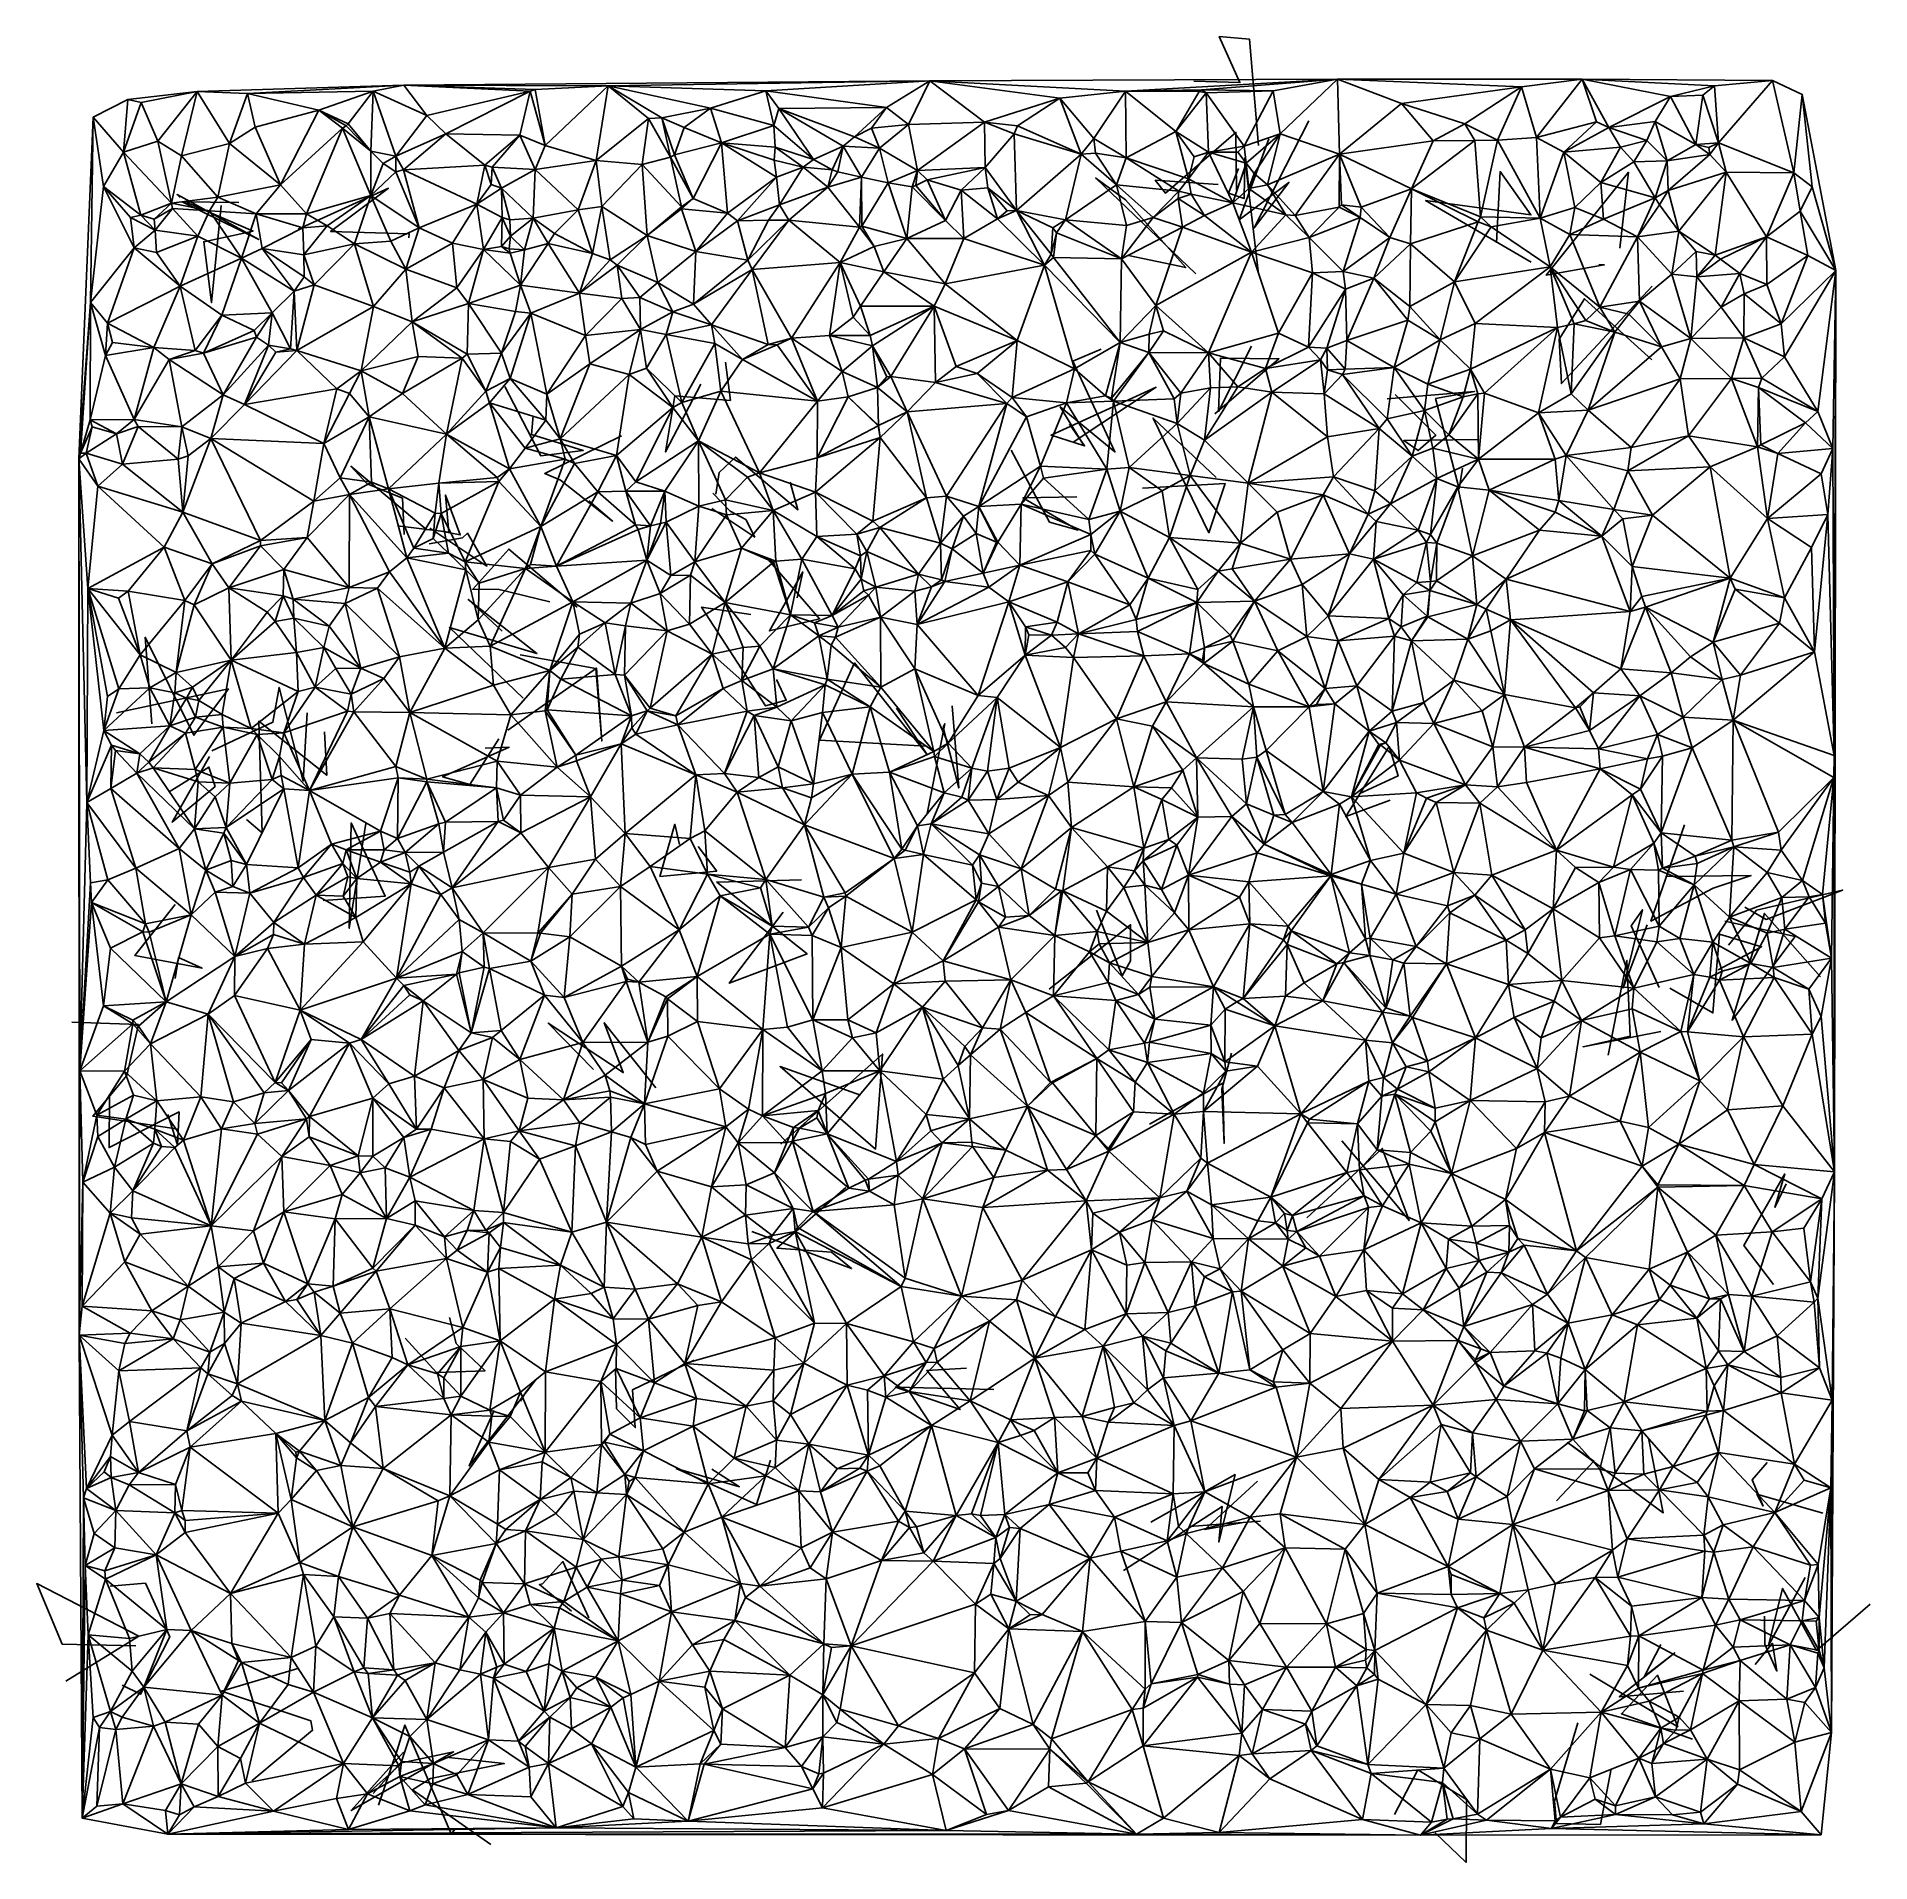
# Model space of a CAD drawing. Header units: metres. Extents: x -15.7 to 15.6, y -15.5 to 15.7.
import ezdxf

# ---------------------------------------------------------------- set-up
doc = ezdxf.new("R2010")
doc.units = ezdxf.units.M
doc.layers.add('CRACKS', color=1, linetype='Continuous')
doc.layers.add('STREET_MESH', color=7, linetype='Continuous')

msp = doc.modelspace()

# ---------------------------------------------------------------- linework, layer by layer
at = {"layer": 'CRACKS'}
for points in [[(5.127, 13.831, 0.1), (4.973, 15.647, 0.1), (4.458, 15.688, 0.1), (4.811, 14.903, 0.1), (4.028, 14.928, 0.1)], [(5.302, 13.943, 0.1), (4.8, 12.564, 0.1), (5.647, 13.202, 0.1), (5.057, 12.424, 0.1), (5.988, 14.249, 0.1)], [(4.754, 13.069, 0.1), (4.742, 14.054, 0.1), (3.541, 13.018, 0.1), (3.367, 13.238, 0.1), (4.439, 13.168, 0.1)], [(5.125, 11.688, 0.1), (4.894, 13.62, 0.1), (4.883, 12.925, 0.1), (4.614, 13.02, 0.1), (4.785, 13.436, 0.1)], [(4.057, 11.642, 0.1), (2.352, 13.274, 0.1), (2.862, 12.902, 0.1), (3.887, 11.747, 0.1), (2.912, 11.952, 0.1)], [(9.779, 11.839, 0.1), (7.98, 12.892, 0.1), (9.776, 12.647, 0.1), (9.25, 13.386, 0.1), (9.19, 12.169, 0.1)], [(10.935, 11.798, 0.1), (11.025, 11.794, 0.1), (10.035, 11.621, 0.1), (11.439, 13.375, 0.1), (11.292, 12.08, 0.1)], [(-13.264, 12.944, 0.1), (-13.319, 12.993, 0.1), (-11.926, 12.226, 0.1), (-13.231, 12.871, 0.1), (-12.267, 12.859, 0.1)], [(-13.155, 12.858, 0.1), (-12.022, 12.372, 0.1), (-12.863, 12.188, 0.1), (-12.731, 11.151, 0.1), (-12.564, 12.806, 0.1)], [(-11.252, 12.405, 0.1), (-9.713, 13.101, 0.1), (-10.701, 12.365, 0.1), (-9.357, 12.326, 0.1), (-9.365, 12.255, 0.1)], [(11.836, 10.175, 0.1), (10.692, 11.217, 0.1), (10.256, 10.529, 0.1), (10.297, 9.77, 0.1), (11.842, 11.434, 0.1)], [(2.131, 8.741, 0.1), (1.746, 9.373, 0.1), (2.678, 8.603, 0.1), (1.959, 10.15, 0.1), (2.444, 10.354, 0.1)], [(4.383, 9.252, 0.1), (5.478, 10.192, 0.1), (4.479, 10.201, 0.1), (4.447, 9.295, 0.1), (5.011, 10.41, 0.1)], [(-3.966, 10.137, 0.1), (-3.879, 9.483, 0.1), (-4.828, 9.559, 0.1), (-4.985, 8.603, 0.1), (-4.385, 9.759, 0.1)], [(-7.245, 9.217, 0.1), (-7.272, 8.9, 0.1), (-6.391, 8.629, 0.1), (-7.114, 8.538, 0.1), (-7.727, 9.721, 0.1)], [(1.906, 9.075, 0.1), (2.162, 8.705, 0.1), (1.589, 8.89, 0.1), (3.381, 9.708, 0.1), (1.965, 8.771, 0.1)], [(8.608, 8.329, 0.1), (8.551, 7.976, 0.1), (8.148, 9.513, 0.1), (8.814, 9.637, 0.1), (7.325, 9.509, 0.1)], [(7.46, 9.585, 0.1), (8.153, 8.887, 0.1), (7.85, 8.625, 0.1), (7.607, 8.798, 0.1), (8.867, 8.814, 0.1)], [(4.406, 8.169, 0.1), (3.331, 9.181, 0.1), (4.284, 7.223, 0.1), (4.557, 8.066, 0.1), (3.151, 7.985, 0.1)], [(-5.74, 8.878, 0.1), (-7.046, 8.236, 0.1), (-6.777, 8.123, 0.1), (-5.889, 7.423, 0.1), (-6.296, 7.767, 0.1)], [(-4.13, 7.884, 0.1), (-4.071, 8.254, 0.1), (-3.791, 8.514, 0.1), (-2.727, 7.616, 0.1), (-2.863, 8.085, 0.1)], [(0.909, 8.633, 0.1), (1.565, 7.407, 0.1), (2.05, 7.271, 0.1), (1.111, 7.82, 0.1), (2.028, 7.836, 0.1)], [(-9.445, 7.195, 0.1), (-9.474, 7.812, 0.1), (-10.074, 8.061, 0.1), (-10.354, 8.359, 0.1), (-9.06, 7.276, 0.1)], [(-8.844, 7.259, 0.1), (-8.489, 7.188, 0.1), (-8.741, 7.868, 0.1), (-8.685, 7.234, 0.1), (-9.56, 7.342, 0.1)], [(-4.198, 7.636, 0.1), (-3.464, 7.15, 0.1), (-3.618, 7.449, 0.1), (-3.882, 7.591, 0.1), (-4.181, 7.9, 0.1)], [(-9.016, 7.033, 0.1), (-8.449, 7.139, 0.1), (-8.364, 7.216, 0.1), (-8.033, 6.656, 0.1), (-9.007, 7.301, 0.1)], [(-6.959, 6.048, 0.1), (-7.822, 6.255, 0.1), (-8.275, 6.261, 0.1), (-7.661, 6.947, 0.1), (-6.493, 5.954, 0.1)], [(-2.741, 6.112, 0.1), (-2.645, 6.555, 0.1), (-3.215, 5.55, 0.1), (-2.359, 5.757, 0.1), (-3.235, 6.77, 0.1)], [(-7.413, 4.4, 0.1), (-8.673, 5.607, 0.1), (-7.182, 5.162, 0.1), (-8.351, 6.086, 0.1), (-7.771, 5.545, 0.1)], [(-3.531, 5.83, 0.1), (-4.373, 5.956, 0.1), (-3.284, 4.271, 0.1), (-2.927, 4.371, 0.1), (-3.093, 4.718, 0.1)], [(-13.75, 3.963, 0.1), (-13.862, 5.442, 0.1), (-13.031, 3.769, 0.1), (-12.443, 4.561, 0.1), (-14.354, 4.154, 0.1)], [(-7.464, 5.14, 0.1), (-6.174, 4.91, 0.1), (-6.075, 3.669, 0.1), (-6.165, 4.916, 0.1), (-7.674, 3.854, 0.1)], [(-0.54, 3.586, 0.1), (-2.359, 3.688, 0.1), (-1.761, 5.005, 0.1), (-0.528, 3.449, 0.1), (-1.045, 4.23, 0.1)], [(-11.098, 4.15, 0.1), (-11.166, 2.987, 0.1), (-11.58, 4.586, 0.1), (-11.684, 3.991, 0.1), (-12.727, 3.505, 0.1)], [(-0.097, 4.269, 0.1), (0.015, 2.871, 0.1), (-0.249, 3.902, 0.1), (-0.225, 3.965, 0.1), (-0.524, 2.434, 0.1)], [(-10.802, 3.828, 0.1), (-10.766, 3.087, 0.1), (-11.925, 4.009, 0.1), (-11.865, 2.107, 0.1), (-12.135, 2.334, 0.1)], [(-8.065, 3.551, 0.1), (-7.655, 3.564, 0.1), (-8.789, 3.063, 0.1), (-8.325, 2.928, 0.1), (-7.83, 3.708, 0.1)], [(7.372, 2.664, 0.1), (6.616, 2.381, 0.1), (7.36, 3.577, 0.1), (7.509, 3.077, 0.1), (6.847, 2.772, 0.1)], [(-13.452, 2.802, 0.1), (-12.775, 3.227, 0.1), (-12.67, 2.897, 0.1), (-13.403, 2.288, 0.1), (-12.768, 3.406, 0.1)], [(-10.101, 2.262, 0.1), (-10.381, 0.478, 0.1), (-10.349, 2.275, 0.1), (-9.768, 1.026, 0.1), (-10.824, 0.948, 0.1)], [(-4.43, 1.869, 0.1), (-4.112, 1.452, 0.1), (-5.083, 1.362, 0.1), (-4.826, 2.252, 0.1), (-4.75, 1.904, 0.1)], [(12.074, 1.362, 0.1), (13.532, 1.378, 0.1), (12.885, 1.159, 0.1), (11.822, 0.6, 0.1), (12.396, 2.241, 0.1)], [(-2.666, 1.302, 0.1), (-4.113, 1.265, 0.1), (-2.571, 0.039, 0.1), (-3.901, -0.462, 0.1), (-2.98, 0.749, 0.1)], [(13.145, 0.187, 0.1), (13.626, 0.783, 0.1), (15.091, 1.129, 0.1), (13.788, 0.627, 0.1), (13.426, 0.834, 0.1)], [(-13.351, -0.378, 0.1), (-13.296, -0.023, 0.1), (-12.891, -0.204, 0.1), (-14.039, 0.011, 0.1), (-13.351, 0.884, 0.1)], [(2.365, 0.787, 0.1), (2.8, -0.336, 0.1), (2.947, -0.077, 0.1), (2.946, 0.538, 0.1), (1.557, -0.561, 0.1)], [(11.964, -0.534, 0.1), (11.488, 0.518, 0.1), (11.678, 0.792, 0.1), (11.347, -0.542, 0.1), (11.76, 0.533, 0.1)], [(13.086, 0.6, 0.1), (14.284, 0.338, 0.1), (13.206, -1.092, 0.1), (13.761, 0.731, 0.1), (14.718, -0.351, 0.1)], [(12.967, -0.231, 0.1), (13.709, 0.161, 0.1), (12.995, 0.377, 0.1), (12.879, -0.967, 0.1), (12.145, -0.546, 0.1)], [(11.091, -1.691, 0.1), (11.414, -0.072, 0.1), (11.469, -1.365, 0.1), (10.666, -1.545, 0.1), (11.991, -1.284, 0.1)], [(-13.298, -2.951, 0.1), (-14.757, -2.727, 0.1), (-14.174, -2.034, 0.1), (-13.977, -1.166, 0.1), (-15.113, -1.124, 0.1)], [(-5.153, -2.243, 0.1), (-6.033, -1.135, 0.1), (-5.708, -1.985, 0.1), (-6.987, -1.141, 0.1), (-6.213, -1.934, 0.1)], [(-3.018, -3.208, 0.1), (-1.288, -1.671, 0.1), (-1.404, -3.29, 0.1), (-3.033, -1.882, 0.1), (-1.659, -2.372, 0.1)], [(4.668, -1.652, 0.1), (4.501, -2.27, 0.1), (4.54, -3.194, 0.1), (4.521, -2.165, 0.1), (3.268, -2.863, 0.1)], [(-13.477, -2.702, 0.1), (-13.311, -3.217, 0.1), (-13.285, -2.656, 0.1), (-14.479, -3.264, 0.1), (-14.47, -2.388, 0.1)], [(5.952, -4.462, 0.1), (7.238, -3.278, 0.1), (7.696, -4.509, 0.1), (7.466, -4.227, 0.1), (6.552, -3.152, 0.1)], [(13.913, -5.603, 0.1), (13.408, -4.935, 0.1), (14.104, -3.713, 0.1), (13.938, -4.286, 0.1), (14.131, -3.884, 0.1)], [(-1.913, -3.944, 0.1), (-3.086, -4.983, 0.1), (-2.156, -5.048, 0.1), (-1.814, -5.328, 0.1), (-3.513, -4.694, 0.1)], [(-9.43, -6.516, 0.1), (-8.895, -7.1, 0.1), (-8.066, -7.072, 0.1), (-8.559, -6.607, 0.1), (-8.671, -6.166, 0.1)], [(-4.498, -6.892, 0.1), (-5.548, -7.397, 0.1), (-5.503, -8.042, 0.1), (-5.821, -7.72, 0.1), (-5.841, -7.044, 0.1)], [(0.616, -7.393, 0.1), (-1.065, -7.35, 0.1), (0.039, -7.735, 0.1), (-0.53, -7.07, 0.1), (0.146, -7.03, 0.1)], [(-7.908, -7.752, 0.1), (-8.335, -8.696, 0.1), (-7.202, -7.231, 0.1), (-7.371, -7.436, 0.1), (-7.463, -7.59, 0.1)], [(11.782, -8.224, 0.1), (12.031, -9.499, 0.1), (10.397, -8.297, 0.1), (10.85, -8.612, 0.1), (10.211, -9.289, 0.1)], [(-4.195, -8.753, 0.1), (-3.726, -9.052, 0.1), (-4.804, -8.739, 0.1), (-3.436, -9.354, 0.1), (-3.197, -8.6, 0.1)], [(14.757, -9.501, 0.1), (13.631, -9.179, 0.1), (13.736, -9.382, 0.1), (13.548, -8.933, 0.1), (13.803, -8.638, 0.1)], [(2.824, -10.482, 0.1), (4.506, -9.388, 0.1), (4.452, -9.995, 0.1), (4.73, -8.843, 0.1), (3.29, -9.656, 0.1)], [(5.109, -8.957, 0.1), (4.213, -9.782, 0.1), (4.867, -9.659, 0.1), (3.952, -9.729, 0.1), (5.162, -9.641, 0.1)], [(-6.293, -11.29, 0.1), (-6.736, -10.327, 0.1), (-7.088, -10.706, 0.1), (-7.138, -10.72, 0.1), (-6.593, -11.172, 0.1)], [(15.565, -11.056, 0.1), (14.645, -11.844, 0.1), (14.065, -10.787, 0.1), (13.831, -11.757, 0.1), (14.451, -10.6, 0.1)], [(-14.02, -11.767, 0.1), (-15.279, -11.739, 0.1), (-15.714, -10.703, 0.1), (-13.974, -11.602, 0.1), (-15.216, -12.37, 0.1)], [(-14.463, -10.75, 0.1), (-13.858, -10.694, 0.1), (-13.444, -11.613, 0.1), (-13.941, -12.591, 0.1), (-14.255, -12.436, 0.1)], [(13.601, -12.084, 0.1), (13.899, -11.722, 0.1), (13.973, -12.195, 0.1), (13.768, -11.737, 0.1), (13.762, -11.259, 0.1)], [(11.992, -11.745, 0.1), (11.712, -12.281, 0.1), (12.23, -11.884, 0.1), (11.282, -12.638, 0.1), (12.378, -12.54, 0.1)], [(-12.046, -14.069, 0.1), (-11.007, -13.205, 0.1), (-11.036, -13.047, 0.1), (-12.56, -12.536, 0.1), (-11.26, -12.152, 0.1)], [(12.532, -13.358, 0.1), (11.318, -12.925, 0.1), (11.936, -12.268, 0.1), (12.28, -13.145, 0.1), (10.779, -12.248, 0.1)], [(-8.575, -14.894, 0.1), (-8.646, -14.971, 0.1), (-9.432, -13.117, 0.1), (-9.565, -13.545, 0.1), (-9.884, -14.483, 0.1)], [(10.575, -13.081, 0.1), (10.178, -14.413, 0.1), (10.209, -14.794, 0.1), (10.96, -14.811, 0.1), (11.144, -13.863, 0.1)], [(-9.459, -13.581, 0.1), (-10.348, -14.575, 0.1), (-8.602, -13.574, 0.1), (-9.512, -13.765, 0.1), (-9.972, -14.282, 0.1)], [(-7.966, -15.152, 0.1), (-9.304, -14.223, 0.1), (-8.997, -14.031, 0.1), (-7.737, -13.775, 0.1), (-8.682, -13.669, 0.1)], [(7.449, -14.644, 0.1), (7.846, -13.883, 0.1), (8.675, -14.389, 0.1), (8.67, -15.459, 0.1), (8.14, -14.955, 0.1)]]:
    msp.add_polyline3d(points, dxfattribs=at)
at = {"layer": 'STREET_MESH'}
for points in [[(-14.158, 14.613), (-13.932, 14.566), (-12.979, 14.752)], [(-13.932, 14.566), (-13.647, 13.906), (-12.979, 14.752)], [(-13.647, 13.906), (-13.244, 13.653), (-12.979, 14.752)], [(-13.244, 13.653), (-12.423, 13.865), (-12.979, 14.752)], [(-12.12, 14.717), (-9.453, 14.86), (-12.979, 14.752)], [(-12.423, 13.865), (-12.12, 14.717), (-12.979, 14.752)], [(-12.423, 13.865), (-11.985, 14.144), (-12.12, 14.717)], [(-12.12, 14.717), (-9.972, 14.757), (-9.453, 14.86)], [(-9.972, 14.757), (-12.12, 14.717), (-10.902, 14.435)], [(-12.12, 14.717), (-11.985, 14.144), (-10.902, 14.435)], [(-10.399, 14.198), (-9.972, 14.757), (-10.902, 14.435)], [(-9.972, 14.757), (-10.399, 14.198), (-10.011, 13.733)], [(-9.589, 13.649), (-9.972, 14.757), (-10.011, 13.733)], [(-9.972, 14.757), (-9.059, 14.342), (-9.453, 14.86)], [(-9.589, 13.649), (-9.059, 14.342), (-9.972, 14.757)], [(-9.453, 14.86), (-5.967, 14.851), (-0.479, 14.936)], [(-7.211, 14.789), (-5.967, 14.851), (-9.453, 14.86)], [(-7.293, 14.756), (-7.211, 14.789), (-9.453, 14.86)], [(-9.059, 14.342), (-7.293, 14.756), (-9.453, 14.86)], [(-7.293, 14.756), (-9.059, 14.342), (-8.732, 14.032)], [(-7.293, 14.756), (-8.732, 14.032), (-7.47, 14.007)], [(-7.041, 13.83), (-7.293, 14.756), (-7.47, 14.007)], [(-7.293, 14.756), (-7.041, 13.83), (-7.211, 14.789)], [(-7.211, 14.789), (-7.041, 13.83), (-5.967, 14.851)], [(-7.041, 13.83), (-6.168, 13.575), (-5.967, 14.851)], [(-6.168, 13.575), (-5.28, 14.289), (-5.967, 14.851)], [(-5.967, 14.851), (-3.278, 14.761), (-0.479, 14.936)], [(-4.22, 14.467), (-5.967, 14.851), (-5.051, 14.305)], [(-5.967, 14.851), (-4.22, 14.467), (-3.278, 14.761)], [(-5.967, 14.851), (-5.28, 14.289), (-5.051, 14.305)], [(-4.22, 14.467), (-3.142, 14.17), (-3.278, 14.761)], [(-3.278, 14.761), (-1.219, 14.482), (-0.479, 14.936)], [(-3.142, 14.17), (-3.053, 14.464), (-3.278, 14.761)], [(-3.053, 14.464), (-1.219, 14.482), (-3.278, 14.761)], [(-1.219, 14.482), (-0.84, 14.189), (-0.479, 14.936)], [(-0.84, 14.189), (0.454, 14.229), (-0.479, 14.936)], [(2.862, 14.759), (6.474, 14.965), (-0.479, 14.936)], [(1.742, 14.639), (2.862, 14.759), (-0.479, 14.936)], [(0.454, 14.229), (1.742, 14.639), (-0.479, 14.936)], [(1.742, 14.639), (2.321, 13.949), (2.862, 14.759)], [(2.321, 13.949), (2.873, 13.622), (2.862, 14.759)], [(2.862, 14.759), (4.162, 14.781), (6.474, 14.965)], [(4.118, 14.752), (4.162, 14.781), (2.862, 14.759)], [(3.721, 14.068), (4.118, 14.752), (2.862, 14.759)], [(2.873, 13.622), (3.721, 14.068), (2.862, 14.759)], [(3.721, 14.068), (4.233, 14.732), (4.118, 14.752)], [(3.721, 14.068), (4.274, 13.72), (4.233, 14.732)], [(4.233, 14.732), (4.162, 14.781), (4.118, 14.752)], [(4.162, 14.781), (5.381, 14.764), (6.474, 14.965)], [(4.162, 14.781), (4.233, 14.732), (5.381, 14.764)], [(4.233, 14.732), (4.884, 13.817), (5.381, 14.764)], [(4.274, 13.72), (4.884, 13.817), (4.233, 14.732)], [(5.381, 14.764), (4.884, 13.817), (5.5, 14.031)], [(6.474, 14.965), (5.381, 14.764), (5.5, 14.031)], [(6.51, 13.682), (6.474, 14.965), (5.5, 14.031)], [(9.614, 14.831), (10.647, 14.961), (6.474, 14.965)], [(7.566, 14.549), (9.614, 14.831), (6.474, 14.965)], [(6.51, 13.682), (7.566, 14.549), (6.474, 14.965)], [(7.566, 14.549), (8.647, 14.203), (9.614, 14.831)], [(8.647, 14.203), (9.204, 13.923), (9.614, 14.831)], [(9.614, 14.831), (9.204, 13.923), (9.868, 13.967)], [(9.614, 14.831), (9.868, 13.967), (10.647, 14.961)], [(9.868, 13.967), (10.896, 14.232), (10.647, 14.961)], [(12.909, 14.85), (13.898, 14.941), (10.647, 14.961)], [(12.909, 14.85), (10.647, 14.961), (12.156, 14.669)], [(10.647, 14.961), (11.102, 14.137), (12.156, 14.669)], [(10.896, 14.232), (11.102, 14.137), (10.647, 14.961)], [(12.707, 14.689), (12.909, 14.85), (12.156, 14.669)], [(12.975, 13.875), (12.909, 14.85), (12.707, 14.689)], [(12.909, 14.85), (12.975, 13.875), (13.898, 14.941)], [(12.975, 13.875), (14.26, 13.363), (13.898, 14.941)], [(13.898, 14.941), (14.26, 13.363), (14.404, 14.702)], [(14.26, 13.363), (14.574, 13.125), (14.404, 14.702)], [(14.404, 14.702), (14.574, 13.125), (14.978, 11.698)], [(-14.235, 13.718), (-14.158, 14.613), (-14.753, 14.314)], [(-14.235, 13.718), (-13.932, 14.566), (-14.158, 14.613)], [(-13.932, 14.566), (-14.235, 13.718), (-13.647, 13.906)], [(-10.902, 14.435), (-11.985, 14.144), (-11.556, 13.161)], [(-10.499, 14.125), (-10.902, 14.435), (-11.556, 13.161)], [(-10.499, 14.125), (-10.433, 14.165), (-10.902, 14.435)], [(-10.433, 14.165), (-10.399, 14.198), (-10.902, 14.435)], [(-4.669, 14.138), (-4.22, 14.467), (-5.051, 14.305)], [(-4.669, 14.138), (-4.03, 13.876), (-4.22, 14.467)], [(-4.03, 13.876), (-3.142, 14.17), (-4.22, 14.467)], [(-2.465, 13.592), (-3.053, 14.464), (-3.142, 14.17)], [(-3.053, 14.464), (-1.765, 13.978), (-1.219, 14.482)], [(-1.765, 13.978), (-3.053, 14.464), (-1.956, 13.819)], [(-3.053, 14.464), (-2.465, 13.592), (-1.956, 13.819)], [(-1.765, 13.978), (-1.476, 14.127), (-1.219, 14.482)], [(-1.476, 14.127), (-0.84, 14.189), (-1.219, 14.482)], [(1.742, 14.639), (0.454, 14.229), (1.02, 14.164)], [(1.742, 14.639), (1.02, 14.164), (2.102, 13.683)], [(2.321, 13.949), (1.742, 14.639), (2.102, 13.683)], [(8.106, 13.908), (7.566, 14.549), (6.51, 13.682)], [(8.647, 14.203), (7.566, 14.549), (8.106, 13.908)], [(11.102, 14.137), (11.894, 14.243), (12.156, 14.669)], [(11.894, 14.243), (12.591, 13.846), (12.156, 14.669)], [(12.591, 13.846), (12.707, 14.689), (12.156, 14.669)], [(12.591, 13.846), (12.975, 13.875), (12.707, 14.689)], [(-14.794, 11.151), (-14.753, 14.314), (-14.996, 8.487)], [(-14.794, 11.151), (-14.575, 13.133), (-14.753, 14.314)], [(-14.575, 13.133), (-14.235, 13.718), (-14.753, 14.314)], [(-11.985, 14.144), (-12.423, 13.865), (-11.556, 13.161)], [(-11.112, 12.663), (-10.499, 14.125), (-11.556, 13.161)], [(-11.112, 12.663), (-10.012, 12.979), (-10.499, 14.125)], [(-10.433, 14.165), (-10.499, 14.125), (-10.011, 13.733)], [(-10.499, 14.125), (-10.012, 12.979), (-10.011, 13.733)], [(-10.399, 14.198), (-10.433, 14.165), (-10.011, 13.733)], [(-9.059, 14.342), (-9.589, 13.649), (-8.732, 14.032)], [(-5.28, 14.289), (-6.168, 13.575), (-5.383, 13.507)], [(-4.901, 13.632), (-5.28, 14.289), (-5.383, 13.507)], [(-5.28, 14.289), (-4.901, 13.632), (-5.051, 14.305)], [(-4.831, 13.672), (-4.669, 14.138), (-5.051, 14.305)], [(-4.901, 13.632), (-4.831, 13.672), (-5.051, 14.305)], [(-4.03, 13.876), (-4.669, 14.138), (-4.831, 13.672)], [(-4.03, 13.876), (-3.114, 13.802), (-3.142, 14.17)], [(-3.114, 13.802), (-2.465, 13.592), (-3.142, 14.17)], [(-1.476, 14.127), (-1.765, 13.978), (-1.339, 13.784)], [(-0.84, 14.189), (-1.476, 14.127), (-1.339, 13.784)], [(-0.687, 13.403), (-0.84, 14.189), (-1.339, 13.784)], [(-0.84, 14.189), (-0.687, 13.403), (0.454, 14.229)], [(0.454, 14.229), (-0.687, 13.403), (0.468, 13.453)], [(0.454, 14.229), (0.468, 13.453), (0.962, 14.028)], [(0.454, 14.229), (0.962, 14.028), (1.02, 14.164)], [(1.02, 14.164), (0.962, 14.028), (2.102, 13.683)], [(8.817, 13.915), (8.647, 14.203), (8.106, 13.908)], [(8.647, 14.203), (8.817, 13.915), (9.204, 13.923)], [(10.338, 13.718), (10.896, 14.232), (9.868, 13.967)], [(11.102, 14.137), (10.896, 14.232), (10.338, 13.718)], [(11.102, 14.137), (10.338, 13.718), (11.304, 13.805)], [(11.102, 14.137), (11.754, 13.915), (11.894, 14.243)], [(11.754, 13.915), (11.102, 14.137), (11.304, 13.805)], [(11.754, 13.915), (12.101, 13.57), (11.894, 14.243)], [(11.894, 14.243), (12.101, 13.57), (12.591, 13.846)], [(-13.647, 13.906), (-14.235, 13.718), (-13.412, 12.849)], [(-13.244, 13.653), (-13.647, 13.906), (-13.412, 12.849)], [(-12.423, 13.865), (-13.244, 13.653), (-12.623, 12.95)], [(-12.423, 13.865), (-12.623, 12.95), (-11.556, 13.161)], [(-9.589, 13.649), (-9.454, 13.417), (-8.732, 14.032)], [(-9.454, 13.417), (-8.07, 13.497), (-8.732, 14.032)], [(-8.732, 14.032), (-8.07, 13.497), (-7.47, 14.007)], [(-8.07, 13.497), (-7.946, 13.463), (-7.47, 14.007)], [(-7.946, 13.463), (-7.208, 13.419), (-7.47, 14.007)], [(-7.208, 13.419), (-7.041, 13.83), (-7.47, 14.007)], [(-6.168, 13.575), (-7.041, 13.83), (-7.208, 13.419)], [(-4.516, 12.929), (-4.03, 13.876), (-4.831, 13.672)], [(-4.03, 13.876), (-4.516, 12.929), (-3.928, 12.676)], [(-3.093, 13.29), (-4.03, 13.876), (-3.928, 12.676)], [(-4.03, 13.876), (-3.093, 13.29), (-3.134, 13.58)], [(-3.114, 13.802), (-4.03, 13.876), (-3.134, 13.58)], [(-2.638, 13.461), (-3.114, 13.802), (-3.134, 13.58)], [(-3.114, 13.802), (-2.638, 13.461), (-2.465, 13.592)], [(-2.465, 13.592), (-2.146, 13.416), (-1.956, 13.819)], [(-2.146, 13.416), (-2.049, 13.38), (-1.956, 13.819)], [(-2.049, 13.38), (-1.644, 13.293), (-1.956, 13.819)], [(-1.765, 13.978), (-1.956, 13.819), (-1.339, 13.784)], [(-1.956, 13.819), (-1.644, 13.293), (-1.339, 13.784)], [(-1.644, 13.293), (-1.188, 13.195), (-1.339, 13.784)], [(-1.188, 13.195), (-0.687, 13.403), (-1.339, 13.784)], [(0.468, 13.453), (1.002, 12.722), (0.962, 14.028)], [(0.962, 14.028), (1.002, 12.722), (2.102, 13.683)], [(2.35, 13.698), (2.321, 13.949), (2.102, 13.683)], [(2.35, 13.698), (2.873, 13.622), (2.321, 13.949)], [(2.873, 13.622), (3.933, 13.261), (3.721, 14.068)], [(3.721, 14.068), (4.032, 13.638), (4.274, 13.72)], [(3.933, 13.261), (4.032, 13.638), (3.721, 14.068)], [(4.778, 13.72), (4.884, 13.817), (4.274, 13.72)], [(4.778, 13.72), (4.916, 13.529), (4.884, 13.817)], [(4.884, 13.817), (4.916, 13.529), (5.5, 14.031)], [(4.916, 13.529), (5.057, 13.355), (5.5, 14.031)], [(5.057, 13.355), (5.28, 13.158), (5.5, 14.031)], [(5.28, 13.158), (6.51, 13.682), (5.5, 14.031)], [(7.741, 13.089), (8.106, 13.908), (6.51, 13.682)], [(8.817, 13.915), (7.741, 13.089), (8.914, 12.614)], [(7.741, 13.089), (8.817, 13.915), (8.106, 13.908)], [(9.204, 13.923), (8.817, 13.915), (8.914, 12.614)], [(9.933, 12.592), (9.204, 13.923), (8.914, 12.614)], [(9.204, 13.923), (9.933, 12.592), (9.868, 13.967)], [(9.933, 12.592), (10.338, 13.718), (9.868, 13.967)], [(11.304, 13.805), (10.338, 13.718), (10.969, 13.2)], [(11.533, 13.555), (11.304, 13.805), (10.969, 13.2)], [(11.533, 13.555), (11.754, 13.915), (11.304, 13.805)], [(12.101, 13.57), (11.754, 13.915), (11.533, 13.555)], [(12.101, 13.57), (12.826, 13.675), (12.591, 13.846)], [(12.811, 13.798), (12.975, 13.875), (12.591, 13.846)], [(12.826, 13.675), (12.811, 13.798), (12.591, 13.846)], [(12.811, 13.798), (12.826, 13.675), (12.975, 13.875)], [(12.975, 13.875), (12.826, 13.675), (13.105, 13.378)], [(14.26, 13.363), (12.975, 13.875), (13.105, 13.378)], [(-13.939, 12.644), (-14.235, 13.718), (-14.575, 13.133)], [(-14.235, 13.718), (-13.939, 12.644), (-13.412, 12.849)], [(-12.623, 12.95), (-13.244, 13.653), (-13.412, 12.849)], [(-10.012, 12.979), (-9.802, 13.522), (-10.011, 13.733)], [(-9.585, 13.382), (-9.802, 13.522), (-10.012, 12.979)], [(-9.802, 13.522), (-9.589, 13.649), (-10.011, 13.733)], [(-9.589, 13.649), (-9.802, 13.522), (-9.585, 13.382)], [(-9.589, 13.649), (-9.585, 13.382), (-9.454, 13.417)], [(-9.454, 13.417), (-8.206, 12.832), (-8.07, 13.497)], [(-8.206, 12.832), (-7.962, 13.165), (-8.07, 13.497)], [(-7.962, 13.165), (-7.946, 13.463), (-8.07, 13.497)], [(-7.962, 13.165), (-7.787, 13.103), (-7.946, 13.463)], [(-7.946, 13.463), (-7.787, 13.103), (-7.208, 13.419)], [(-6.168, 13.575), (-7.208, 13.419), (-6.477, 12.733)], [(-6.074, 12.793), (-6.168, 13.575), (-6.477, 12.733)], [(-6.168, 13.575), (-6.074, 12.793), (-5.383, 13.507)], [(-5.383, 13.507), (-6.074, 12.793), (-5.301, 12.298)], [(-4.716, 12.784), (-4.901, 13.632), (-5.383, 13.507)], [(-4.716, 12.784), (-5.383, 13.507), (-5.301, 12.298)], [(-4.901, 13.632), (-4.516, 12.929), (-4.831, 13.672)], [(-4.516, 12.929), (-4.901, 13.632), (-4.716, 12.784)], [(-3.093, 13.29), (-2.638, 13.461), (-3.134, 13.58)], [(-3.041, 12.821), (-2.638, 13.461), (-3.093, 13.29)], [(-2.638, 13.461), (-3.041, 12.821), (-2.217, 13.121)], [(-2.638, 13.461), (-2.146, 13.416), (-2.465, 13.592)], [(-2.146, 13.416), (-2.638, 13.461), (-2.217, 13.121)], [(-0.687, 13.403), (-0.523, 13.243), (0.468, 13.453)], [(-0.523, 13.243), (0.057, 13.068), (0.468, 13.453)], [(0.057, 13.068), (0.513, 13.111), (0.468, 13.453)], [(0.513, 13.111), (1.002, 12.722), (0.468, 13.453)], [(1.002, 12.722), (1.839, 12.561), (2.102, 13.683)], [(1.839, 12.561), (2.704, 13.159), (2.102, 13.683)], [(2.704, 13.159), (2.35, 13.698), (2.102, 13.683)], [(2.873, 13.622), (2.35, 13.698), (2.704, 13.159)], [(3.768, 13.05), (2.873, 13.622), (2.704, 13.159)], [(3.768, 13.05), (3.933, 13.261), (2.873, 13.622)], [(3.933, 13.261), (4.693, 12.851), (4.274, 13.72)], [(4.032, 13.638), (3.933, 13.261), (4.274, 13.72)], [(4.916, 13.529), (4.778, 13.72), (4.274, 13.72)], [(4.693, 12.851), (4.916, 13.529), (4.274, 13.72)], [(4.916, 13.529), (4.693, 12.851), (4.961, 13.099)], [(5.057, 13.355), (4.916, 13.529), (4.961, 13.099)], [(5.28, 13.158), (5.756, 12.639), (6.51, 13.682)], [(5.756, 12.639), (6.505, 12.78), (6.51, 13.682)], [(6.505, 12.78), (6.546, 12.816), (6.51, 13.682)], [(6.51, 13.682), (6.546, 12.816), (6.878, 12.779)], [(7.741, 13.089), (6.51, 13.682), (6.878, 12.779)], [(9.933, 12.592), (10.525, 12.772), (10.338, 13.718)], [(10.338, 13.718), (10.525, 12.772), (10.969, 13.2)], [(11.895, 12.938), (11.533, 13.555), (10.969, 13.2)], [(12.101, 13.57), (11.533, 13.555), (11.895, 12.938)], [(12.117, 13.065), (12.101, 13.57), (11.895, 12.938)], [(12.101, 13.57), (12.117, 13.065), (12.826, 13.675)], [(12.826, 13.675), (12.117, 13.065), (13.105, 13.378)], [(-12.623, 12.95), (-11.971, 12.668), (-11.556, 13.161)], [(-11.971, 12.668), (-11.112, 12.663), (-11.556, 13.161)], [(-9.192, 12.427), (-9.585, 13.382), (-10.012, 12.979)], [(-9.585, 13.382), (-9.192, 12.427), (-9.454, 13.417)], [(-9.192, 12.427), (-8.206, 12.832), (-9.454, 13.417)], [(-7.787, 13.103), (-7.962, 13.165), (-8.206, 12.832)], [(-7.787, 13.103), (-7.242, 12.593), (-7.208, 13.419)], [(-7.208, 13.419), (-7.242, 12.593), (-6.477, 12.733)], [(-3.761, 12.548), (-3.093, 13.29), (-3.928, 12.676)], [(-3.761, 12.548), (-3.041, 12.821), (-3.093, 13.29)], [(-2.049, 13.38), (-2.146, 13.416), (-2.217, 13.121)], [(-1.644, 13.293), (-2.049, 13.38), (-2.217, 13.121)], [(-1.679, 12.44), (-1.644, 13.293), (-2.217, 13.121)], [(-1.679, 12.44), (-1.636, 12.457), (-1.644, 13.293)], [(-1.644, 13.293), (-1.636, 12.457), (-1.188, 13.195)], [(-1.188, 13.195), (-1.636, 12.457), (-0.871, 12.244)], [(-0.78, 13.125), (-0.687, 13.403), (-1.188, 13.195)], [(-0.78, 13.125), (-1.188, 13.195), (-0.871, 12.244)], [(-0.687, 13.403), (-0.78, 13.125), (-0.715, 13.15)], [(-0.78, 13.125), (-0.213, 12.55), (-0.715, 13.15)], [(-0.523, 13.243), (-0.687, 13.403), (-0.715, 13.15)], [(-0.213, 12.55), (-0.523, 13.243), (-0.715, 13.15)], [(0.057, 13.068), (-0.523, 13.243), (-0.213, 12.55)], [(1.839, 12.561), (2.875, 12.465), (2.704, 13.159)], [(2.875, 12.465), (3.33, 12.602), (2.704, 13.159)], [(3.33, 12.602), (3.768, 13.05), (2.704, 13.159)], [(3.979, 12.999), (3.933, 13.261), (3.768, 13.05)], [(3.933, 13.261), (3.979, 12.999), (4.693, 12.851)], [(5.28, 13.158), (5.057, 13.355), (4.961, 13.099)], [(5.595, 12.648), (5.28, 13.158), (4.961, 13.099)], [(5.756, 12.639), (5.28, 13.158), (5.595, 12.648)], [(10.525, 12.772), (11.014, 12.577), (10.969, 13.2)], [(11.014, 12.577), (11.895, 12.938), (10.969, 13.2)], [(12.117, 13.065), (12.3, 12.369), (13.105, 13.378)], [(12.3, 12.369), (12.918, 11.96), (13.105, 13.378)], [(12.918, 11.96), (13.792, 12.273), (13.105, 13.378)], [(13.792, 12.273), (14.26, 13.363), (13.105, 13.378)], [(13.792, 12.273), (14.368, 12.712), (14.26, 13.363)], [(14.26, 13.363), (14.368, 12.712), (14.574, 13.125)], [(-14.05, 12.084), (-14.575, 13.133), (-14.794, 11.151)], [(-14.05, 12.084), (-14.113, 12.6), (-14.575, 13.133)], [(-14.113, 12.6), (-13.939, 12.644), (-14.575, 13.133)], [(-13.939, 12.644), (-13.707, 12.572), (-13.412, 12.849)], [(-13.707, 12.572), (-13.396, 12.756), (-13.412, 12.849)], [(-12.764, 12.718), (-12.623, 12.95), (-13.412, 12.849)], [(-13.396, 12.756), (-12.764, 12.718), (-13.412, 12.849)], [(-12.764, 12.718), (-11.971, 12.668), (-12.623, 12.95)], [(-10.012, 12.979), (-11.112, 12.663), (-10.756, 12.463)], [(-10.012, 12.979), (-10.756, 12.463), (-10.293, 12.155)], [(-10.012, 12.979), (-10.293, 12.155), (-9.674, 12.198)], [(-9.192, 12.427), (-10.012, 12.979), (-9.674, 12.198)], [(-9.192, 12.427), (-8.618, 12.166), (-8.206, 12.832)], [(-8.206, 12.832), (-8.618, 12.166), (-8.093, 12.056)], [(-7.773, 12.6), (-7.787, 13.103), (-8.206, 12.832)], [(-7.773, 12.6), (-8.206, 12.832), (-8.093, 12.056)], [(-7.787, 13.103), (-7.643, 12.565), (-7.242, 12.593)], [(-7.773, 12.6), (-7.643, 12.565), (-7.787, 13.103)], [(-4.516, 12.929), (-4.716, 12.751), (-3.928, 12.676)], [(-4.716, 12.751), (-4.516, 12.929), (-4.716, 12.784)], [(-3.041, 12.821), (-2.883, 12.557), (-2.217, 13.121)], [(-2.883, 12.557), (-1.679, 12.44), (-2.217, 13.121)], [(-0.78, 13.125), (-0.871, 12.244), (-0.213, 12.55)], [(0.1, 12.247), (0.057, 13.068), (-0.213, 12.55)], [(0.513, 13.111), (0.057, 13.068), (0.678, 12.581)], [(0.057, 13.068), (0.1, 12.247), (0.678, 12.581)], [(0.841, 12.716), (0.513, 13.111), (0.678, 12.581)], [(0.513, 13.111), (0.841, 12.716), (1.002, 12.722)], [(3.33, 12.602), (3.756, 12.928), (3.768, 13.05)], [(3.756, 12.928), (3.33, 12.602), (3.831, 12.44)], [(3.756, 12.928), (3.979, 12.999), (3.768, 13.05)], [(3.979, 12.999), (3.756, 12.928), (4.208, 12.638)], [(4.208, 12.638), (3.756, 12.928), (3.831, 12.44)], [(4.693, 12.851), (3.979, 12.999), (4.208, 12.638)], [(4.693, 12.851), (4.208, 12.638), (5.01, 12.01)], [(4.693, 12.851), (5.595, 12.648), (4.961, 13.099)], [(5.595, 12.648), (4.693, 12.851), (5.01, 12.01)], [(7.369, 12.261), (7.741, 13.089), (6.878, 12.779)], [(7.72, 12.155), (7.741, 13.089), (7.369, 12.261)], [(8.877, 12.53), (7.741, 13.089), (7.72, 12.155)], [(7.741, 13.089), (8.877, 12.53), (8.914, 12.614)], [(11.895, 12.938), (11.014, 12.577), (11.595, 12.271)], [(11.97, 12.821), (11.895, 12.938), (11.595, 12.271)], [(11.97, 12.821), (12.117, 13.065), (11.895, 12.938)], [(12.117, 13.065), (11.97, 12.821), (12.3, 12.369)], [(14.574, 13.125), (14.368, 12.712), (14.978, 11.698)], [(-14.113, 12.6), (-13.694, 12.388), (-13.939, 12.644)], [(-13.694, 12.388), (-14.113, 12.6), (-14.05, 12.084)], [(-13.694, 12.388), (-13.707, 12.572), (-13.939, 12.644)], [(-13.396, 12.756), (-13.707, 12.572), (-13.694, 12.388)], [(-13.396, 12.756), (-13.694, 12.388), (-12.967, 12.285)], [(-12.764, 12.718), (-13.396, 12.756), (-12.967, 12.285)], [(-12.221, 11.909), (-12.764, 12.718), (-12.967, 12.285)], [(-12.764, 12.718), (-12.221, 11.909), (-11.971, 12.668)], [(-11.971, 12.668), (-12.221, 11.909), (-11.867, 12.074)], [(-11.175, 12.425), (-11.971, 12.668), (-11.867, 12.074)], [(-11.112, 12.663), (-11.971, 12.668), (-11.175, 12.425)], [(-10.756, 12.463), (-11.112, 12.663), (-11.175, 12.425)], [(-7.782, 12.108), (-7.773, 12.6), (-8.093, 12.056)], [(-7.631, 12.286), (-7.773, 12.6), (-7.782, 12.108)], [(-7.643, 12.565), (-7.773, 12.6), (-7.631, 12.286)], [(-7.643, 12.565), (-7.631, 12.286), (-7.242, 12.593)], [(-7.631, 12.286), (-7.394, 12.052), (-7.242, 12.593)], [(-7.242, 12.593), (-7.394, 12.052), (-6.986, 12.161)], [(-7.242, 12.593), (-6.878, 12.328), (-6.477, 12.733)], [(-6.878, 12.328), (-7.242, 12.593), (-6.986, 12.161)], [(-6.878, 12.328), (-6.235, 11.99), (-6.477, 12.733)], [(-6.235, 11.99), (-6.074, 12.793), (-6.477, 12.733)], [(-6.235, 11.99), (-5.931, 11.878), (-6.074, 12.793)], [(-6.074, 12.793), (-5.931, 11.878), (-5.301, 12.298)], [(-4.716, 12.751), (-4.716, 12.784), (-5.301, 12.298)], [(-4.47, 12.025), (-4.716, 12.751), (-5.301, 12.298)], [(-4.716, 12.751), (-4.47, 12.025), (-3.928, 12.676)], [(-4.47, 12.025), (-3.761, 12.548), (-3.928, 12.676)], [(-3.581, 11.873), (-3.761, 12.548), (-4.47, 12.025)], [(-3.041, 12.821), (-3.761, 12.548), (-3.229, 12.559)], [(-3.761, 12.548), (-3.581, 11.873), (-3.229, 12.559)], [(-3.229, 12.559), (-3.581, 11.873), (-2.883, 12.557)], [(-3.581, 11.873), (-3.508, 11.717), (-2.883, 12.557)], [(-3.508, 11.717), (-2.01, 11.837), (-2.883, 12.557)], [(-3.041, 12.821), (-3.229, 12.559), (-2.883, 12.557)], [(-2.01, 11.837), (-1.679, 12.44), (-2.883, 12.557)], [(-0.871, 12.244), (0.1, 12.247), (-0.213, 12.55)], [(0.1, 12.247), (1.476, 11.791), (0.678, 12.581)], [(1.476, 11.791), (1.002, 12.722), (0.678, 12.581)], [(1.002, 12.722), (0.841, 12.716), (0.678, 12.581)], [(1.593, 11.978), (1.002, 12.722), (1.476, 11.791)], [(1.002, 12.722), (1.593, 11.978), (1.62, 12.429)], [(1.839, 12.561), (1.002, 12.722), (1.62, 12.429)], [(1.682, 12.339), (1.839, 12.561), (1.62, 12.429)], [(1.839, 12.561), (1.682, 12.339), (2.794, 11.898)], [(2.875, 12.465), (1.839, 12.561), (2.794, 11.898)], [(3.831, 12.44), (3.33, 12.602), (2.794, 11.898)], [(3.33, 12.602), (2.875, 12.465), (2.794, 11.898)], [(5.01, 12.01), (4.208, 12.638), (3.831, 12.44)], [(5.99, 12.259), (5.595, 12.648), (5.01, 12.01)], [(5.99, 12.259), (5.756, 12.639), (5.595, 12.648)], [(5.756, 12.639), (5.99, 12.259), (6.505, 12.78)], [(5.99, 12.259), (6.861, 12.604), (6.505, 12.78)], [(5.99, 12.259), (6.572, 11.679), (6.861, 12.604)], [(6.861, 12.604), (6.546, 12.816), (6.505, 12.78)], [(6.546, 12.816), (6.861, 12.604), (6.878, 12.779)], [(6.861, 12.604), (6.572, 11.679), (7.369, 12.261)], [(6.861, 12.604), (7.369, 12.261), (6.878, 12.779)], [(8.877, 12.53), (7.72, 12.155), (8.471, 11.507)], [(9.097, 12.443), (8.877, 12.53), (8.471, 11.507)], [(8.877, 12.53), (9.097, 12.443), (8.914, 12.614)], [(9.097, 12.443), (9.933, 12.592), (8.914, 12.614)], [(9.933, 12.592), (9.097, 12.443), (10.102, 11.762)], [(10.525, 12.772), (9.933, 12.592), (10.438, 12.312)], [(10.438, 12.312), (9.933, 12.592), (10.102, 11.762)], [(11.014, 12.577), (10.525, 12.772), (10.438, 12.312)], [(11.014, 12.577), (10.438, 12.312), (11.595, 12.271)], [(11.97, 12.821), (11.595, 12.271), (12.3, 12.369)], [(14.5, 11.957), (14.368, 12.712), (13.792, 12.273)], [(14.368, 12.712), (14.5, 11.957), (14.978, 11.698)], [(-13.669, 12.005), (-13.694, 12.388), (-14.05, 12.084)], [(-12.967, 12.285), (-13.694, 12.388), (-13.669, 12.005)], [(-12.967, 12.285), (-13.669, 12.005), (-13.269, 11.43)], [(-12.221, 11.909), (-12.967, 12.285), (-13.269, 11.43)], [(-11.154, 11.968), (-11.175, 12.425), (-11.867, 12.074)], [(-11.154, 11.968), (-10.756, 12.463), (-11.175, 12.425)], [(-10.756, 12.463), (-11.154, 11.968), (-10.293, 12.155)], [(-9.416, 11.719), (-9.192, 12.427), (-9.674, 12.198)], [(-8.618, 12.166), (-9.192, 12.427), (-9.416, 11.719)], [(-7.654, 12.069), (-7.631, 12.286), (-7.782, 12.108)], [(-7.394, 12.052), (-7.631, 12.286), (-7.654, 12.069)], [(-6.235, 11.99), (-6.878, 12.328), (-6.986, 12.161)], [(-5.931, 11.878), (-5.811, 11.788), (-5.301, 12.298)], [(-5.811, 11.788), (-5.119, 11.496), (-5.301, 12.298)], [(-5.119, 11.496), (-4.47, 12.025), (-5.301, 12.298)], [(-1.679, 12.44), (-2.01, 11.837), (-1.429, 12.11)], [(-1.636, 12.457), (-1.679, 12.44), (-1.429, 12.11)], [(-1.636, 12.457), (-1.429, 12.11), (-0.871, 12.244)], [(-0.871, 12.244), (-1.429, 12.11), (-1.263, 11.674)], [(-0.214, 11.47), (-0.871, 12.244), (-1.263, 11.674)], [(-0.214, 11.47), (0.1, 12.247), (-0.871, 12.244)], [(0.1, 12.247), (-0.214, 11.47), (1.476, 11.791)], [(1.593, 11.978), (1.682, 12.339), (1.62, 12.429)], [(1.631, 11.921), (1.682, 12.339), (1.593, 11.978)], [(1.682, 12.339), (1.631, 11.921), (2.794, 11.898)], [(3.376, 11.104), (3.831, 12.44), (2.794, 11.898)], [(5.01, 12.01), (3.831, 12.44), (3.376, 11.104)], [(5.99, 12.259), (5.01, 12.01), (6.048, 11.658)], [(5.99, 12.259), (6.048, 11.658), (6.572, 11.679)], [(7.369, 12.261), (6.572, 11.679), (7.095, 11.567)], [(7.72, 12.155), (7.369, 12.261), (7.095, 11.567)], [(9.097, 12.443), (8.471, 11.507), (10.102, 11.762)], [(10.953, 11.073), (10.438, 12.312), (10.102, 11.762)], [(11.595, 12.271), (10.438, 12.312), (10.953, 11.073)], [(11.595, 12.271), (10.953, 11.073), (11.627, 11.177)], [(12.3, 12.369), (11.595, 12.271), (12.181, 11.637)], [(11.595, 12.271), (11.627, 11.177), (12.181, 11.637)], [(12.592, 12.021), (12.3, 12.369), (12.181, 11.637)], [(12.3, 12.369), (12.592, 12.021), (12.918, 11.96)], [(13.012, 11.89), (13.792, 12.273), (12.918, 11.96)], [(13.792, 12.273), (13.012, 11.89), (13.337, 11.648)], [(13.792, 12.273), (13.337, 11.648), (13.797, 11.461)], [(14.5, 11.957), (13.792, 12.273), (13.797, 11.461)], [(-14.503, 10.799), (-14.05, 12.084), (-14.794, 11.151)], [(-14.05, 12.084), (-14.503, 10.799), (-13.269, 11.43)], [(-13.669, 12.005), (-14.05, 12.084), (-13.269, 11.43)], [(-12.558, 10.938), (-12.221, 11.909), (-13.269, 11.43)], [(-12.221, 11.909), (-12.558, 10.938), (-11.699, 10.974)], [(-12.221, 11.909), (-11.323, 11.348), (-11.867, 12.074)], [(-11.323, 11.348), (-12.221, 11.909), (-11.699, 10.974)], [(-11.323, 11.348), (-11.151, 11.589), (-11.867, 12.074)], [(-11.151, 11.589), (-11.154, 11.968), (-11.867, 12.074)], [(-10.293, 12.155), (-11.154, 11.968), (-10.982, 11.452)], [(-11.154, 11.968), (-11.151, 11.589), (-10.982, 11.452)], [(-10.293, 12.155), (-10.982, 11.452), (-9.971, 11.085)], [(-10.293, 12.155), (-9.416, 11.719), (-9.674, 12.198)], [(-9.416, 11.719), (-10.293, 12.155), (-9.971, 11.085)], [(-8.618, 12.166), (-9.416, 11.719), (-8.545, 11.4)], [(-8.093, 12.056), (-8.618, 12.166), (-8.545, 11.4)], [(-8.35, 11.137), (-8.093, 12.056), (-8.545, 11.4)], [(-8.35, 11.137), (-7.463, 11.447), (-8.093, 12.056)], [(-7.782, 12.108), (-8.093, 12.056), (-7.636, 11.992)], [(-8.093, 12.056), (-7.463, 11.447), (-7.636, 11.992)], [(-7.654, 12.069), (-7.782, 12.108), (-7.636, 11.992)], [(-7.394, 12.052), (-7.654, 12.069), (-7.636, 11.992)], [(-7.463, 11.447), (-7.394, 12.052), (-7.636, 11.992)], [(-6.986, 12.161), (-7.463, 11.447), (-6.453, 11.31)], [(-7.394, 12.052), (-7.463, 11.447), (-6.986, 12.161)], [(-6.235, 11.99), (-6.986, 12.161), (-6.453, 11.31)], [(-5.931, 11.878), (-6.235, 11.99), (-6.453, 11.31)], [(-4.509, 11.123), (-4.47, 12.025), (-5.119, 11.496)], [(-4.509, 11.123), (-3.581, 11.873), (-4.47, 12.025)], [(-1.429, 12.11), (-2.01, 11.837), (-1.263, 11.674)], [(1.631, 11.921), (1.593, 11.978), (1.476, 11.791)], [(2.77, 10.47), (1.631, 11.921), (1.476, 11.791)], [(2.794, 11.898), (1.631, 11.921), (2.77, 10.47)], [(3.376, 11.104), (2.794, 11.898), (2.77, 10.47)], [(5.01, 12.01), (3.376, 11.104), (4.278, 10.293)], [(5.47, 10.628), (5.01, 12.01), (4.278, 10.293)], [(5.01, 12.01), (5.47, 10.628), (6.048, 11.658)], [(7.72, 12.155), (7.095, 11.567), (7.708, 11.082)], [(8.471, 11.507), (7.72, 12.155), (7.708, 11.082)], [(12.605, 11.592), (12.592, 12.021), (12.181, 11.637)], [(12.592, 12.021), (12.605, 11.592), (12.918, 11.96)], [(12.605, 11.592), (13.012, 11.89), (12.918, 11.96)], [(13.337, 11.648), (13.012, 11.89), (12.605, 11.592)], [(14.043, 10.79), (14.5, 11.957), (13.797, 11.461)], [(14.5, 11.957), (14.043, 10.79), (14.978, 11.698)], [(-11.151, 11.589), (-11.323, 11.348), (-10.982, 11.452)], [(-9.308, 10.823), (-9.416, 11.719), (-9.971, 11.085)], [(-9.416, 11.719), (-9.308, 10.823), (-8.545, 11.4)], [(-5.811, 11.788), (-5.931, 11.878), (-6.453, 11.31)], [(-5.73, 11.223), (-5.811, 11.788), (-6.453, 11.31)], [(-5.811, 11.788), (-5.423, 11.236), (-5.119, 11.496)], [(-5.423, 11.236), (-5.811, 11.788), (-5.73, 11.223)], [(-3.508, 11.717), (-3.581, 11.873), (-4.509, 11.123)], [(-3.508, 11.717), (-4.509, 11.123), (-4.2, 10.772)], [(-3.237, 10.434), (-3.508, 11.717), (-4.2, 10.772)], [(-2.01, 11.837), (-3.508, 11.717), (-2.839, 10.544)], [(-2.839, 10.544), (-3.508, 11.717), (-3.237, 10.434)], [(-2.191, 10.591), (-2.01, 11.837), (-2.839, 10.544)], [(-2.01, 11.837), (-2.191, 10.591), (-1.784, 10.903)], [(-1.659, 11.089), (-2.01, 11.837), (-1.784, 10.903)], [(-2.01, 11.837), (-1.659, 11.089), (-1.263, 11.674)], [(-1.659, 11.089), (-0.404, 11.089), (-1.263, 11.674)], [(-0.404, 11.089), (-0.214, 11.47), (-1.263, 11.674)], [(-0.214, 11.47), (1.014, 10.503), (1.476, 11.791)], [(1.014, 10.503), (1.99, 10.021), (1.476, 11.791)], [(1.99, 10.021), (2.77, 10.47), (1.476, 11.791)], [(5.47, 10.628), (5.983, 10.388), (6.048, 11.658)], [(6.048, 11.658), (5.983, 10.388), (6.613, 11.38)], [(6.048, 11.658), (6.613, 11.38), (6.572, 11.679)], [(6.572, 11.679), (6.613, 11.38), (7.095, 11.567)], [(8.471, 11.507), (8.822, 10.794), (10.102, 11.762)], [(8.822, 10.794), (10.229, 10.724), (10.102, 11.762)], [(10.715, 10.848), (10.953, 11.073), (10.102, 11.762)], [(10.513, 10.788), (10.715, 10.848), (10.102, 11.762)], [(10.229, 10.724), (10.513, 10.788), (10.102, 11.762)], [(11.627, 11.177), (12.504, 10.541), (12.181, 11.637)], [(12.504, 10.541), (12.605, 11.592), (12.181, 11.637)], [(13.023, 11.072), (12.605, 11.592), (12.504, 10.541)], [(13.337, 11.648), (12.605, 11.592), (13.023, 11.072)], [(13.413, 11.298), (13.337, 11.648), (13.023, 11.072)], [(13.337, 11.648), (13.413, 11.298), (13.797, 11.461)], [(14.043, 10.79), (14.099, 10.224), (14.978, 11.698)], [(14.099, 10.224), (14.67, 9.295), (14.978, 11.698)], [(14.67, 9.295), (14.926, 8.662), (14.978, 11.698)], [(14.926, 8.662), (14.948, 3.423), (14.978, 11.698)], [(14.948, 3.423), (14.954, -3.679), (14.978, 11.698)], [(-14.503, 10.799), (-13.713, 10.386), (-13.269, 11.43)], [(-13.713, 10.386), (-13.01, 10.335), (-13.269, 11.43)], [(-13.01, 10.335), (-12.558, 10.938), (-13.269, 11.43)], [(-11.323, 11.348), (-11.699, 10.974), (-11.382, 10.364)], [(-11.278, 10.333), (-11.323, 11.348), (-11.382, 10.364)], [(-11.323, 11.348), (-11.278, 10.333), (-10.982, 11.452)], [(-10.982, 11.452), (-11.278, 10.333), (-9.971, 11.085)], [(-9.308, 10.823), (-8.35, 11.137), (-8.545, 11.4)], [(-7.463, 11.447), (-8.35, 11.137), (-7.545, 10.999)], [(-7.284, 10.971), (-7.463, 11.447), (-7.545, 10.999)], [(-7.463, 11.447), (-7.284, 10.971), (-6.453, 11.31)], [(-7.284, 10.971), (-6.351, 10.591), (-6.453, 11.31)], [(-6.351, 10.591), (-5.73, 11.223), (-6.453, 11.31)], [(-5.423, 11.236), (-4.86, 10.996), (-5.119, 11.496)], [(-4.86, 10.996), (-4.509, 11.123), (-5.119, 11.496)], [(1.014, 10.503), (-0.214, 11.47), (-0.404, 11.089)], [(6.613, 11.38), (5.983, 10.388), (6.296, 10.372)], [(6.636, 10.507), (6.613, 11.38), (6.296, 10.372)], [(6.613, 11.38), (6.636, 10.507), (7.095, 11.567)], [(6.636, 10.507), (7.676, 10.849), (7.095, 11.567)], [(7.095, 11.567), (7.676, 10.849), (7.708, 11.082)], [(8.228, 10.518), (8.471, 11.507), (7.708, 11.082)], [(8.228, 10.518), (8.822, 10.794), (8.471, 11.507)], [(13.409, 10.551), (13.413, 11.298), (13.023, 11.072)], [(13.409, 10.551), (14.043, 10.79), (13.413, 11.298)], [(13.413, 11.298), (14.043, 10.79), (13.797, 11.461)], [(-14.964, 8.583), (-14.794, 11.151), (-14.996, 8.487)], [(-14.964, 8.583), (-14.804, 9.151), (-14.794, 11.151)], [(-14.804, 9.151), (-14.541, 10.247), (-14.794, 11.151)], [(-14.541, 10.247), (-14.503, 10.799), (-14.794, 11.151)], [(-12.558, 10.938), (-12.005, 10.675), (-11.699, 10.974)], [(-12.005, 10.675), (-11.964, 10.562), (-11.699, 10.974)], [(-11.699, 10.974), (-11.964, 10.562), (-11.758, 10.422)], [(-11.382, 10.364), (-11.699, 10.974), (-11.758, 10.422)], [(-11.278, 10.333), (-10.179, 9.988), (-9.971, 11.085)], [(-10.179, 9.988), (-9.308, 10.823), (-9.971, 11.085)], [(-8.35, 11.137), (-9.308, 10.823), (-8.368, 10.272)], [(-7.787, 10.289), (-8.35, 11.137), (-8.368, 10.272)], [(-8.35, 11.137), (-7.787, 10.289), (-7.545, 10.999)], [(-7.787, 10.289), (-7.284, 10.971), (-7.545, 10.999)], [(-7.637, 9.858), (-7.284, 10.971), (-7.787, 10.289)], [(-7.284, 10.971), (-7.637, 9.858), (-7.009, 9.586)], [(-6.351, 10.591), (-7.284, 10.971), (-7.009, 9.586)], [(-5.73, 11.223), (-6.351, 10.591), (-5.411, 10.694)], [(-5.423, 11.236), (-5.73, 11.223), (-5.411, 10.694)], [(-4.86, 10.996), (-5.423, 11.236), (-5.411, 10.694)], [(-4.978, 10.607), (-4.86, 10.996), (-5.411, 10.694)], [(-4.86, 10.996), (-4.978, 10.607), (-4.2, 10.772)], [(-4.509, 11.123), (-4.86, 10.996), (-4.2, 10.772)], [(-1.494, 10.587), (-1.659, 11.089), (-1.784, 10.903)], [(-1.659, 11.089), (-1.494, 10.587), (-0.404, 11.089)], [(-1.494, 10.587), (-1.455, 10.415), (-0.404, 11.089)], [(-1.455, 10.415), (-1.143, 9.89), (-0.404, 11.089)], [(-1.143, 9.89), (-0.379, 9.789), (-0.404, 11.089)], [(-0.029, 10.058), (1.014, 10.503), (-0.404, 11.089)], [(-0.379, 9.789), (-0.029, 10.058), (-0.404, 11.089)], [(3.263, 10.613), (3.376, 11.104), (2.77, 10.47)], [(3.263, 10.613), (3.509, 10.668), (3.376, 11.104)], [(3.376, 11.104), (3.509, 10.668), (4.278, 10.293)], [(7.676, 10.849), (8.228, 10.518), (7.708, 11.082)], [(11.207, 10.647), (10.953, 11.073), (10.715, 10.848)], [(10.953, 11.073), (11.448, 10.954), (11.627, 11.177)], [(11.207, 10.647), (11.448, 10.954), (10.953, 11.073)], [(11.448, 10.954), (11.207, 10.647), (12.001, 10.395)], [(11.448, 10.954), (12.001, 10.395), (11.627, 11.177)], [(11.627, 11.177), (12.001, 10.395), (12.504, 10.541)], [(13.409, 10.551), (13.023, 11.072), (12.504, 10.541)], [(-14.541, 10.247), (-14.419, 10.471), (-14.503, 10.799)], [(-14.503, 10.799), (-14.419, 10.471), (-13.713, 10.386)], [(-12.558, 10.938), (-13.01, 10.335), (-12.867, 10.286)], [(-12.005, 10.675), (-12.558, 10.938), (-12.867, 10.286)], [(-11.964, 10.562), (-12.005, 10.675), (-12.867, 10.286)], [(-9.209, 10.234), (-9.308, 10.823), (-10.179, 9.988)], [(-9.308, 10.823), (-8.457, 10.205), (-8.368, 10.272)], [(-8.457, 10.205), (-9.308, 10.823), (-9.209, 10.234)], [(-6.351, 10.591), (-6.278, 10.108), (-5.411, 10.694)], [(-6.278, 10.108), (-5.607, 9.924), (-5.411, 10.694)], [(-5.607, 9.924), (-5.309, 10.034), (-5.411, 10.694)], [(-5.309, 10.034), (-4.978, 10.607), (-5.411, 10.694)], [(-4.978, 10.607), (-4.147, 10.451), (-4.2, 10.772)], [(-3.675, 10.178), (-3.237, 10.434), (-4.2, 10.772)], [(-4.147, 10.451), (-3.675, 10.178), (-4.2, 10.772)], [(-2.191, 10.591), (-1.494, 10.587), (-1.784, 10.903)], [(3.509, 10.668), (3.259, 10.299), (4.278, 10.293)], [(3.509, 10.668), (3.263, 10.613), (3.259, 10.299)], [(7.444, 10.041), (7.676, 10.849), (6.636, 10.507)], [(7.676, 10.849), (7.444, 10.041), (8.228, 10.518)], [(8.228, 10.518), (8.747, 10.015), (8.822, 10.794)], [(8.747, 10.015), (10.229, 10.724), (8.822, 10.794)], [(8.981, 9.607), (10.229, 10.724), (8.747, 10.015)], [(10.229, 10.724), (8.981, 9.607), (9.902, 9.272)], [(10.229, 10.724), (9.902, 9.272), (10.46, 9.592)], [(10.513, 10.788), (10.229, 10.724), (10.46, 9.592)], [(11.207, 10.647), (10.513, 10.788), (10.46, 9.592)], [(10.75, 9.318), (11.207, 10.647), (10.46, 9.592)], [(10.513, 10.788), (11.207, 10.647), (10.715, 10.848)], [(11.207, 10.647), (10.75, 9.318), (12.001, 10.395)], [(14.043, 10.79), (13.409, 10.551), (14.099, 10.224)], [(-14.419, 10.471), (-14.541, 10.247), (-13.713, 10.386)], [(-14.541, 10.247), (-14.052, 9.157), (-13.713, 10.386)], [(-14.052, 9.157), (-13.453, 10.181), (-13.713, 10.386)], [(-13.453, 10.181), (-13.01, 10.335), (-13.713, 10.386)], [(-13.01, 10.335), (-13.453, 10.181), (-12.867, 10.286)], [(-12.534, 9.578), (-11.964, 10.562), (-12.867, 10.286)], [(-11.964, 10.562), (-12.534, 9.578), (-11.758, 10.422)], [(-12.534, 9.578), (-12.17, 9.414), (-11.758, 10.422)], [(-12.17, 9.414), (-11.636, 10.305), (-11.758, 10.422)], [(-10.594, 9.677), (-11.278, 10.333), (-12.17, 9.414)], [(-11.278, 10.333), (-11.636, 10.305), (-12.17, 9.414)], [(-11.636, 10.305), (-11.382, 10.364), (-11.758, 10.422)], [(-11.636, 10.305), (-11.278, 10.333), (-11.382, 10.364)], [(-11.278, 10.333), (-10.594, 9.677), (-10.179, 9.988)], [(-6.278, 10.108), (-6.351, 10.591), (-7.009, 9.586)], [(-4.709, 9.448), (-4.978, 10.607), (-5.309, 10.034)], [(-4.709, 9.448), (-4.147, 10.451), (-4.978, 10.607)], [(-4.709, 9.448), (-4.042, 9.642), (-4.147, 10.451)], [(-4.147, 10.451), (-4.042, 9.642), (-3.675, 10.178)], [(-3.237, 10.434), (-3.675, 10.178), (-3.084, 10.429)], [(-3.675, 10.178), (-2.392, 9.47), (-3.084, 10.429)], [(-2.839, 10.544), (-3.237, 10.434), (-3.084, 10.429)], [(-2.392, 9.47), (-2.839, 10.544), (-3.084, 10.429)], [(-1.975, 9.973), (-2.191, 10.591), (-2.839, 10.544)], [(-1.975, 9.973), (-2.839, 10.544), (-2.392, 9.47)], [(-1.494, 10.587), (-2.191, 10.591), (-1.455, 10.415)], [(-2.191, 10.591), (-1.975, 9.973), (-1.455, 10.415)], [(-1.455, 10.415), (-1.975, 9.973), (-1.368, 9.701)], [(-1.209, 9.883), (-1.455, 10.415), (-1.368, 9.701)], [(-1.209, 9.883), (-1.143, 9.89), (-1.455, 10.415)], [(0.33, 9.942), (1.014, 10.503), (-0.029, 10.058)], [(1.014, 10.503), (0.33, 9.942), (0.924, 9.534)], [(1.99, 10.021), (1.014, 10.503), (0.924, 9.534)], [(2.521, 9.561), (2.77, 10.47), (1.99, 10.021)], [(2.77, 10.47), (2.521, 9.561), (2.621, 9.521)], [(3.259, 10.299), (2.77, 10.47), (2.621, 9.521)], [(3.259, 10.299), (3.263, 10.613), (2.77, 10.47)], [(5.248, 10.026), (5.47, 10.628), (4.278, 10.293)], [(5.983, 10.388), (5.47, 10.628), (5.248, 10.026)], [(6.184, 10.175), (5.983, 10.388), (5.248, 10.026)], [(5.983, 10.388), (6.184, 10.175), (6.296, 10.372)], [(6.184, 10.175), (6.307, 10.001), (6.296, 10.372)], [(6.607, 10.016), (6.636, 10.507), (6.296, 10.372)], [(6.307, 10.001), (6.607, 10.016), (6.296, 10.372)], [(6.607, 10.016), (7.444, 10.041), (6.636, 10.507)], [(7.444, 10.041), (8.019, 9.762), (8.228, 10.518)], [(8.228, 10.518), (8.019, 9.762), (8.747, 10.015)], [(10.75, 9.318), (12.324, 9.853), (12.001, 10.395)], [(12.001, 10.395), (12.324, 9.853), (12.504, 10.541)], [(12.324, 9.853), (13.195, 9.854), (12.504, 10.541)], [(13.195, 9.854), (13.409, 10.551), (12.504, 10.541)], [(13.713, 9.863), (13.409, 10.551), (13.195, 9.854)], [(13.409, 10.551), (13.713, 9.863), (14.099, 10.224)], [(-14.541, 10.247), (-14.804, 9.151), (-14.052, 9.157)], [(-13.235, 9.033), (-13.453, 10.181), (-14.052, 9.157)], [(-13.453, 10.181), (-12.534, 9.578), (-12.867, 10.286)], [(-13.453, 10.181), (-13.235, 9.033), (-12.534, 9.578)], [(-9.473, 9.601), (-9.209, 10.234), (-10.179, 9.988)], [(-9.473, 9.601), (-8.457, 10.205), (-9.209, 10.234)], [(-8.457, 10.205), (-9.473, 9.601), (-8.724, 8.909)], [(-8.052, 9.64), (-8.457, 10.205), (-8.724, 8.909)], [(-8.457, 10.205), (-8.052, 9.64), (-8.368, 10.272)], [(-8.052, 9.64), (-7.787, 10.289), (-8.368, 10.272)], [(-8.052, 9.64), (-7.637, 9.858), (-7.787, 10.289)], [(-6.783, 8.826), (-6.278, 10.108), (-7.009, 9.586)], [(-6.278, 10.108), (-6.783, 8.826), (-5.607, 9.924)], [(-4.863, 9.36), (-5.309, 10.034), (-5.607, 9.924)], [(-4.863, 9.36), (-4.709, 9.448), (-5.309, 10.034)], [(-3.675, 10.178), (-4.042, 9.642), (-2.392, 9.47)], [(-0.379, 9.789), (0.33, 9.942), (-0.029, 10.058)], [(1.854, 9.439), (1.99, 10.021), (0.924, 9.534)], [(1.854, 9.439), (2.521, 9.561), (1.99, 10.021)], [(2.656, 9.468), (3.259, 10.299), (2.621, 9.521)], [(3.69, 9.509), (3.259, 10.299), (2.656, 9.468)], [(3.259, 10.299), (3.804, 9.606), (4.278, 10.293)], [(3.69, 9.509), (3.804, 9.606), (3.259, 10.299)], [(3.804, 9.606), (4.307, 9.694), (4.278, 10.293)], [(4.776, 9.715), (5.248, 10.026), (4.278, 10.293)], [(4.307, 9.694), (4.776, 9.715), (4.278, 10.293)], [(5.355, 9.62), (5.248, 10.026), (4.776, 9.715)], [(6.184, 10.175), (5.248, 10.026), (5.355, 9.62)], [(6.251, 9.592), (6.184, 10.175), (5.355, 9.62)], [(6.307, 10.001), (6.184, 10.175), (6.251, 9.592)], [(6.607, 10.016), (6.307, 10.001), (6.563, 9.924)], [(7.444, 10.041), (6.607, 10.016), (6.563, 9.924)], [(7.321, 9.168), (7.444, 10.041), (6.563, 9.924)], [(7.444, 10.041), (7.321, 9.168), (7.959, 9.31)], [(8.019, 9.762), (7.444, 10.041), (7.959, 9.31)], [(8.747, 10.015), (8.019, 9.762), (8.622, 9.546)], [(8.87, 9.596), (8.747, 10.015), (8.622, 9.546)], [(8.87, 9.596), (8.981, 9.607), (8.747, 10.015)], [(13.713, 9.863), (14.67, 9.295), (14.099, 10.224)], [(-10.179, 9.988), (-10.594, 9.677), (-10.377, 9.599)], [(-10.041, 9.203), (-10.179, 9.988), (-10.377, 9.599)], [(-10.041, 9.203), (-9.473, 9.601), (-10.179, 9.988)], [(-7.637, 9.858), (-8.052, 9.64), (-7.991, 9.443)], [(-7.03, 9.144), (-7.637, 9.858), (-7.991, 9.443)], [(-7.637, 9.858), (-7.03, 9.144), (-7.009, 9.586)], [(-6.783, 8.826), (-5.823, 8.543), (-5.607, 9.924)], [(-5.823, 8.543), (-4.863, 9.36), (-5.607, 9.924)], [(-1.869, 9.543), (-1.975, 9.973), (-2.392, 9.47)], [(-1.975, 9.973), (-1.869, 9.543), (-1.368, 9.701)], [(-1.869, 9.543), (-1.352, 9.054), (-1.368, 9.701)], [(-0.867, 9.287), (-1.143, 9.89), (-1.368, 9.701)], [(-1.143, 9.89), (-1.209, 9.883), (-1.368, 9.701)], [(-1.352, 9.054), (-0.867, 9.287), (-1.368, 9.701)], [(-0.379, 9.789), (-1.143, 9.89), (-0.867, 9.287)], [(-0.379, 9.789), (-0.867, 9.287), (0.834, 9.43)], [(0.33, 9.942), (-0.379, 9.789), (0.834, 9.43)], [(0.33, 9.942), (0.834, 9.43), (0.924, 9.534)], [(5.355, 9.62), (4.776, 9.715), (4.21, 8.803)], [(4.776, 9.715), (4.307, 9.694), (4.21, 8.803)], [(6.307, 10.001), (6.251, 9.592), (6.563, 9.924)], [(6.563, 9.924), (6.251, 9.592), (7.186, 9.005)], [(7.321, 9.168), (6.563, 9.924), (7.186, 9.005)], [(8.019, 9.762), (7.959, 9.31), (8.622, 9.546)], [(11.488, 8.677), (12.324, 9.853), (10.75, 9.318)], [(12.466, 8.876), (12.324, 9.853), (11.488, 8.677)], [(12.324, 9.853), (12.466, 8.876), (13.195, 9.854)], [(12.466, 8.876), (13.643, 8.688), (13.195, 9.854)], [(13.657, 9.705), (13.713, 9.863), (13.195, 9.854)], [(13.643, 8.688), (13.657, 9.705), (13.195, 9.854)], [(13.695, 8.725), (13.657, 9.705), (13.643, 8.688)], [(13.657, 9.705), (14.67, 9.295), (13.713, 9.863)], [(14.67, 9.295), (13.657, 9.705), (14.46, 9.099)], [(13.657, 9.705), (13.695, 8.725), (14.46, 9.099)], [(-12.534, 9.578), (-13.235, 9.033), (-12.745, 8.834)], [(-12.17, 9.414), (-12.534, 9.578), (-12.745, 8.834)], [(-10.816, 8.749), (-12.17, 9.414), (-12.745, 8.834)], [(-10.594, 9.677), (-12.17, 9.414), (-10.816, 8.749)], [(-10.377, 9.599), (-10.594, 9.677), (-10.816, 8.749)], [(-10.041, 9.203), (-10.377, 9.599), (-10.816, 8.749)], [(-9.473, 9.601), (-10.041, 9.203), (-8.724, 8.909)], [(-7.991, 9.443), (-8.052, 9.64), (-8.724, 8.909)], [(-7.651, 8.317), (-7.991, 9.443), (-8.724, 8.909)], [(-7.651, 8.317), (-7.382, 8.668), (-7.991, 9.443)], [(-7.382, 8.668), (-7.03, 9.144), (-7.991, 9.443)], [(-7.03, 9.144), (-6.783, 8.826), (-7.009, 9.586)], [(-4.709, 9.448), (-4.863, 9.36), (-4.422, 8.793)], [(-4.042, 9.642), (-4.709, 9.448), (-4.422, 8.793)], [(-3.383, 8.246), (-4.042, 9.642), (-4.422, 8.793)], [(-4.042, 9.642), (-3.383, 8.246), (-2.392, 9.47)], [(-3.383, 8.246), (-2.399, 8.503), (-2.392, 9.47)], [(-2.399, 8.503), (-1.869, 9.543), (-2.392, 9.47)], [(-1.357, 9.048), (-1.869, 9.543), (-2.399, 8.503)], [(-1.357, 9.048), (-1.352, 9.054), (-1.869, 9.543)], [(0.834, 9.43), (-0.867, 9.287), (-0.193, 7.848)], [(0.358, 7.67), (0.834, 9.43), (-0.193, 7.848)], [(0.834, 9.43), (0.358, 7.67), (1.171, 9.204)], [(0.834, 9.43), (1.171, 9.204), (0.924, 9.534)], [(1.171, 9.204), (1.854, 9.439), (0.924, 9.534)], [(1.408, 8.361), (1.854, 9.439), (1.171, 9.204)], [(1.854, 9.439), (1.408, 8.361), (2.54, 8.307)], [(2.656, 9.468), (2.521, 9.561), (1.854, 9.439)], [(2.656, 9.468), (1.854, 9.439), (2.54, 8.307)], [(2.521, 9.561), (2.656, 9.468), (2.621, 9.521)], [(2.92, 8.339), (2.656, 9.468), (2.54, 8.307)], [(3.69, 9.509), (2.656, 9.468), (3.74, 9.09)], [(3.74, 9.09), (2.656, 9.468), (2.92, 8.339)], [(3.804, 9.606), (3.69, 9.509), (3.74, 9.09)], [(4.307, 9.694), (3.74, 9.09), (4.21, 8.803)], [(4.307, 9.694), (3.804, 9.606), (3.74, 9.09)], [(4.952, 8.071), (5.355, 9.62), (4.21, 8.803)], [(6.304, 8.858), (5.355, 9.62), (4.952, 8.071)], [(6.251, 9.592), (5.355, 9.62), (6.304, 8.858)], [(6.251, 9.592), (6.304, 8.858), (7.186, 9.005)], [(7.959, 9.31), (8.377, 8.895), (8.622, 9.546)], [(8.377, 8.895), (8.87, 9.596), (8.622, 9.546)], [(8.882, 8.48), (8.87, 9.596), (8.377, 8.895)], [(8.981, 9.607), (8.87, 9.596), (8.882, 8.48)], [(8.981, 9.607), (8.882, 8.48), (9.902, 9.272)], [(9.902, 9.272), (10.75, 9.318), (10.46, 9.592)], [(-14.964, 8.583), (-14.768, 9.03), (-14.804, 9.151)], [(-14.804, 9.151), (-14.355, 8.914), (-14.052, 9.157)], [(-14.804, 9.151), (-14.768, 9.03), (-14.355, 8.914)], [(-14.355, 8.914), (-13.98, 9.036), (-14.052, 9.157)], [(-13.98, 9.036), (-13.235, 9.033), (-14.052, 9.157)], [(-10.534, 8.159), (-10.041, 9.203), (-10.816, 8.749)], [(-10.004, 8.087), (-10.041, 9.203), (-10.534, 8.159)], [(-10.041, 9.203), (-9.712, 7.973), (-8.724, 8.909)], [(-10.004, 8.087), (-9.712, 7.973), (-10.041, 9.203)], [(-6.783, 8.826), (-7.03, 9.144), (-7.382, 8.668)], [(-5.496, 8.094), (-4.863, 9.36), (-5.823, 8.543)], [(-4.863, 9.36), (-5.496, 8.094), (-4.422, 8.793)], [(-1.352, 9.054), (-1.327, 8.85), (-0.867, 9.287)], [(-0.867, 9.287), (-1.327, 8.85), (-0.533, 7.819)], [(-0.867, 9.287), (-0.533, 7.819), (-0.193, 7.848)], [(0.358, 7.67), (1.408, 8.361), (1.171, 9.204)], [(3.96, 8.203), (3.74, 9.09), (2.92, 8.339)], [(3.74, 9.09), (3.96, 8.203), (4.21, 8.803)], [(7.748, 8.529), (7.321, 9.168), (7.186, 9.005)], [(7.959, 9.31), (7.321, 9.168), (7.748, 8.529)], [(7.959, 9.31), (7.748, 8.529), (8.1, 8.665)], [(8.377, 8.895), (7.959, 9.31), (8.1, 8.665)], [(8.882, 8.48), (10.188, 8.481), (9.902, 9.272)], [(10.75, 9.318), (9.902, 9.272), (10.377, 8.543)], [(9.902, 9.272), (10.188, 8.481), (10.377, 8.543)], [(11.488, 8.677), (10.75, 9.318), (10.377, 8.543)], [(13.695, 8.725), (13.985, 8.579), (14.46, 9.099)], [(14.46, 9.099), (13.985, 8.579), (14.926, 8.662)], [(14.67, 9.295), (14.46, 9.099), (14.926, 8.662)], [(-14.768, 9.03), (-14.964, 8.583), (-14.87, 8.584)], [(-14.768, 9.03), (-14.87, 8.584), (-14.355, 8.914)], [(-14.355, 8.914), (-14.87, 8.584), (-14.248, 8.395)], [(-13.98, 9.036), (-14.355, 8.914), (-14.248, 8.395)], [(-13.299, 8.482), (-13.98, 9.036), (-14.248, 8.395)], [(-13.235, 9.033), (-13.98, 9.036), (-13.299, 8.482)], [(-13.128, 8.538), (-13.235, 9.033), (-13.299, 8.482)], [(-13.235, 9.033), (-13.128, 8.538), (-12.745, 8.834)], [(-13.221, 7.576), (-11.896, 7.091), (-12.745, 8.834)], [(-13.128, 8.538), (-13.221, 7.576), (-12.745, 8.834)], [(-10.987, 7.765), (-10.816, 8.749), (-12.745, 8.834)], [(-11.896, 7.091), (-10.987, 7.765), (-12.745, 8.834)], [(-9.712, 7.973), (-8.853, 8.072), (-8.724, 8.909)], [(-8.853, 8.072), (-7.859, 8.169), (-8.724, 8.909)], [(-7.859, 8.169), (-7.651, 8.317), (-8.724, 8.909)], [(-6.783, 8.826), (-7.382, 8.668), (-6.7, 8.478)], [(-6.783, 8.826), (-6.7, 8.478), (-6.542, 8.408)], [(-5.823, 8.543), (-6.783, 8.826), (-6.542, 8.408)], [(-5.496, 8.094), (-5.001, 7.935), (-4.422, 8.793)], [(-5.001, 7.935), (-4.42, 7.68), (-4.422, 8.793)], [(-4.42, 7.68), (-3.962, 7.787), (-4.422, 8.793)], [(-3.589, 8.171), (-3.383, 8.246), (-4.422, 8.793)], [(-3.962, 7.787), (-3.589, 8.171), (-4.422, 8.793)], [(-1.327, 8.85), (-2.399, 8.503), (-2.431, 7.919)], [(-1.451, 7.421), (-1.327, 8.85), (-2.431, 7.919)], [(-1.327, 8.85), (-1.357, 9.048), (-2.399, 8.503)], [(-1.327, 8.85), (-1.451, 7.421), (-0.533, 7.819)], [(-1.352, 9.054), (-1.357, 9.048), (-1.327, 8.85)], [(3.96, 8.203), (4.952, 8.071), (4.21, 8.803)], [(6.304, 8.858), (4.952, 8.071), (6.408, 8.179)], [(7.186, 9.005), (6.304, 8.858), (6.408, 8.179)], [(7.186, 9.005), (6.408, 8.179), (7.111, 7.941)], [(7.748, 8.529), (7.186, 9.005), (7.111, 7.941)], [(8.882, 8.48), (8.377, 8.895), (8.1, 8.665)], [(12.466, 8.876), (11.488, 8.677), (11.431, 8.283)], [(12.832, 8.35), (12.466, 8.876), (11.431, 8.283)], [(12.466, 8.876), (12.832, 8.35), (13.643, 8.688)], [(-14.668, 8.02), (-14.87, 8.584), (-14.996, 8.487)], [(-14.87, 8.584), (-14.964, 8.583), (-14.996, 8.487)], [(-14.99, -6.464), (-14.98, -1.955), (-14.996, 8.487)], [(-14.98, -1.955), (-14.857, 2.625), (-14.996, 8.487)], [(-14.857, 2.625), (-14.84, 6.274), (-14.996, 8.487)], [(-14.84, 6.274), (-14.668, 8.02), (-14.996, 8.487)], [(-14.87, 8.584), (-14.668, 8.02), (-14.248, 8.395)], [(-13.221, 7.576), (-13.299, 8.482), (-14.248, 8.395)], [(-13.128, 8.538), (-13.299, 8.482), (-13.221, 7.576)], [(-10.987, 7.765), (-10.534, 8.159), (-10.816, 8.749)], [(-7.382, 8.668), (-7.651, 8.317), (-6.7, 8.478)], [(-6.7, 8.478), (-7.651, 8.317), (-7.113, 7.332)], [(-6.542, 8.408), (-6.7, 8.478), (-7.113, 7.332)], [(-5.823, 8.543), (-6.542, 8.408), (-6.142, 7.92)], [(-5.664, 7.935), (-5.823, 8.543), (-6.142, 7.92)], [(-5.664, 7.935), (-5.496, 8.094), (-5.823, 8.543)], [(-2.399, 8.503), (-3.383, 8.246), (-2.431, 7.919)], [(7.381, 7.715), (7.748, 8.529), (7.111, 7.941)], [(7.748, 8.529), (7.381, 7.715), (8.171, 8.151)], [(7.748, 8.529), (8.171, 8.151), (8.1, 8.665)], [(8.171, 8.151), (8.882, 8.48), (8.1, 8.665)], [(8.528, 8.006), (8.882, 8.48), (8.171, 8.151)], [(8.882, 8.48), (8.528, 8.006), (9.066, 7.95)], [(10.188, 8.481), (8.882, 8.48), (9.066, 7.95)], [(10.254, 7.774), (10.188, 8.481), (9.066, 7.95)], [(10.188, 8.481), (10.254, 7.774), (10.377, 8.543)], [(10.254, 7.774), (11.188, 7.619), (10.377, 8.543)], [(11.431, 8.283), (11.488, 8.677), (10.377, 8.543)], [(11.188, 7.619), (11.431, 8.283), (10.377, 8.543)], [(13.643, 8.688), (12.832, 8.35), (13.809, 7.469)], [(13.985, 8.579), (13.695, 8.725), (13.643, 8.688)], [(13.985, 8.579), (13.643, 8.688), (13.809, 7.469)], [(13.985, 8.579), (13.809, 7.469), (14.724, 8.231)], [(13.985, 8.579), (14.724, 8.231), (14.926, 8.662)], [(14.926, 8.662), (14.724, 8.231), (14.842, 7.538)], [(14.948, 3.423), (14.926, 8.662), (14.842, 7.538)], [(-14.668, 8.02), (-13.221, 7.576), (-14.248, 8.395)], [(-10.534, 8.159), (-10.987, 7.765), (-10.38, 7.877)], [(-10.004, 8.087), (-10.534, 8.159), (-10.38, 7.877)], [(-8.853, 8.072), (-7.833, 8.099), (-7.859, 8.169)], [(-7.833, 8.099), (-7.651, 8.317), (-7.859, 8.169)], [(-7.651, 8.317), (-7.833, 8.099), (-7.113, 7.332)], [(-6.542, 8.408), (-7.113, 7.332), (-6.142, 7.92)], [(-3.589, 8.171), (-3.962, 7.787), (-3.152, 7.602)], [(-3.589, 8.171), (-3.152, 7.602), (-3.383, 8.246)], [(-3.383, 8.246), (-3.152, 7.602), (-2.431, 7.919)], [(0.358, 7.67), (1.081, 7.714), (1.408, 8.361)], [(1.408, 8.361), (1.081, 7.714), (1.46, 8.153)], [(1.081, 7.714), (2.237, 7.453), (1.46, 8.153)], [(1.408, 8.361), (1.46, 8.153), (2.54, 8.307)], [(1.46, 8.153), (2.237, 7.453), (2.54, 8.307)], [(2.237, 7.453), (2.77, 7.593), (2.54, 8.307)], [(2.77, 7.593), (2.92, 8.339), (2.54, 8.307)], [(2.92, 8.339), (2.77, 7.593), (3.483, 7.942)], [(3.96, 8.203), (2.92, 8.339), (3.483, 7.942)], [(3.96, 8.203), (3.483, 7.942), (3.61, 7.145)], [(4.82, 7.045), (3.96, 8.203), (3.61, 7.145)], [(3.96, 8.203), (4.82, 7.045), (4.952, 8.071)], [(6.408, 8.179), (4.952, 8.071), (6.229, 7.869)], [(6.999, 7.544), (6.408, 8.179), (6.229, 7.869)], [(6.408, 8.179), (6.999, 7.544), (7.111, 7.941)], [(7.381, 7.715), (7.851, 7.268), (8.171, 8.151)], [(7.851, 7.268), (8.062, 7.193), (8.171, 8.151)], [(8.062, 7.193), (8.528, 8.006), (8.171, 8.151)], [(11.188, 7.619), (11.85, 7.527), (11.431, 8.283)], [(11.85, 7.527), (12.832, 8.35), (11.431, 8.283)], [(12.832, 8.35), (11.85, 7.527), (13.174, 6.452)], [(13.809, 7.469), (12.832, 8.35), (13.174, 6.452)], [(14.724, 8.231), (13.809, 7.469), (14.842, 7.538)], [(-13.54, 6.981), (-14.668, 8.02), (-14.84, 6.274)], [(-13.54, 6.981), (-13.221, 7.576), (-14.668, 8.02)], [(-11.101, 7.142), (-10.382, 6.291), (-10.38, 7.877)], [(-10.987, 7.765), (-11.101, 7.142), (-10.38, 7.877)], [(-10.382, 6.291), (-9.695, 6.56), (-10.38, 7.877)], [(-9.712, 7.973), (-10.004, 8.087), (-10.38, 7.877)], [(-9.4, 6.797), (-9.712, 7.973), (-10.38, 7.877)], [(-9.695, 6.56), (-9.4, 6.797), (-10.38, 7.877)], [(-9.712, 7.973), (-8.915, 7.556), (-8.853, 8.072)], [(-9.712, 7.973), (-9.4, 6.797), (-9.282, 6.964)], [(-8.915, 7.556), (-9.712, 7.973), (-9.282, 6.964)], [(-8.915, 7.556), (-8.813, 7.552), (-8.853, 8.072)], [(-8.813, 7.552), (-7.833, 8.099), (-8.853, 8.072)], [(-7.833, 8.099), (-8.813, 7.552), (-8.405, 6.73)], [(-7.113, 7.332), (-7.833, 8.099), (-8.405, 6.73)], [(-7.113, 7.332), (-6.845, 6.654), (-6.142, 7.92)], [(-6.142, 7.92), (-6.845, 6.654), (-5.5, 7.362)], [(-5.664, 7.935), (-6.142, 7.92), (-5.5, 7.362)], [(-5.496, 8.094), (-5.664, 7.935), (-5.001, 7.935)], [(-5.244, 7.343), (-5.664, 7.935), (-5.5, 7.362)], [(-5.001, 7.935), (-5.664, 7.935), (-5.244, 7.343)], [(-5.07, 7.384), (-5.001, 7.935), (-5.244, 7.343)], [(-5.07, 7.384), (-4.974, 7.405), (-5.001, 7.935)], [(-4.974, 7.405), (-4.42, 7.68), (-5.001, 7.935)], [(-3.152, 7.602), (-2.407, 7.162), (-2.431, 7.919)], [(-2.407, 7.162), (-1.723, 7.199), (-2.431, 7.919)], [(-1.723, 7.199), (-1.451, 7.421), (-2.431, 7.919)], [(-0.533, 7.819), (-0.297, 7.045), (-0.193, 7.848)], [(-0.297, 7.045), (0.098, 7.505), (-0.193, 7.848)], [(0.098, 7.505), (0.358, 7.67), (-0.193, 7.848)], [(3.483, 7.942), (2.77, 7.593), (3.61, 7.145)], [(4.82, 7.045), (5.449, 7.576), (4.952, 8.071)], [(4.952, 8.071), (5.449, 7.576), (6.229, 7.869)], [(5.449, 7.576), (5.674, 6.775), (6.229, 7.869)], [(5.674, 6.775), (6.683, 6.864), (6.229, 7.869)], [(6.683, 6.864), (6.999, 7.544), (6.229, 7.869)], [(6.999, 7.544), (7.381, 7.715), (7.111, 7.941)], [(8.062, 7.193), (8.169, 7.047), (8.528, 8.006)], [(8.528, 8.006), (8.169, 7.047), (8.778, 6.832)], [(8.528, 8.006), (8.778, 6.832), (9.066, 7.95)], [(8.778, 6.832), (9.92, 7.269), (9.066, 7.95)], [(9.92, 7.269), (10.191, 7.578), (9.066, 7.95)], [(10.191, 7.578), (10.254, 7.774), (9.066, 7.95)], [(-13.54, 6.981), (-12.723, 6.694), (-13.221, 7.576)], [(-12.723, 6.694), (-11.896, 7.091), (-13.221, 7.576)], [(-11.101, 7.142), (-10.987, 7.765), (-11.896, 7.091)], [(-8.915, 7.556), (-9.282, 6.964), (-8.952, 7.126)], [(-8.813, 7.552), (-8.915, 7.556), (-8.952, 7.126)], [(-8.687, 6.874), (-8.813, 7.552), (-8.952, 7.126)], [(-8.813, 7.552), (-8.687, 6.874), (-8.405, 6.73)], [(-4.42, 7.68), (-4.974, 7.405), (-4.486, 6.731)], [(-3.949, 7.528), (-4.42, 7.68), (-4.486, 6.731)], [(-3.693, 6.964), (-3.949, 7.528), (-4.486, 6.731)], [(-4.42, 7.68), (-3.949, 7.528), (-3.962, 7.787)], [(-3.962, 7.787), (-3.949, 7.528), (-3.152, 7.602)], [(-3.152, 7.602), (-3.949, 7.528), (-3.693, 6.964)], [(-3.152, 7.602), (-3.693, 6.964), (-3.106, 6.742)], [(-2.662, 6.771), (-3.152, 7.602), (-3.106, 6.742)], [(-3.152, 7.602), (-2.662, 6.771), (-2.407, 7.162)], [(-1.451, 7.421), (-1.332, 7.315), (-0.533, 7.819)], [(-1.332, 7.315), (-0.297, 7.045), (-0.533, 7.819)], [(0.098, 7.505), (0.31, 7.211), (0.358, 7.67)], [(0.31, 7.211), (0.66, 7.064), (0.358, 7.67)], [(0.68, 7.062), (1.081, 7.714), (0.358, 7.67)], [(0.66, 7.064), (0.68, 7.062), (0.358, 7.67)], [(1.081, 7.714), (0.68, 7.062), (1.059, 6.673)], [(2.268, 7.194), (1.081, 7.714), (1.059, 6.673)], [(2.237, 7.453), (1.081, 7.714), (2.268, 7.194)], [(2.77, 7.593), (2.237, 7.453), (2.268, 7.194)], [(2.339, 6.857), (2.77, 7.593), (2.268, 7.194)], [(2.77, 7.593), (2.339, 6.857), (3.248, 6.449)], [(3.61, 7.145), (2.77, 7.593), (3.248, 6.449)], [(4.82, 7.045), (5.674, 6.775), (5.449, 7.576)], [(6.683, 6.864), (7.133, 7.417), (6.999, 7.544)], [(7.133, 7.417), (7.381, 7.715), (6.999, 7.544)], [(7.133, 7.417), (7.851, 7.268), (7.381, 7.715)], [(10.984, 7.167), (10.191, 7.578), (9.92, 7.269)], [(10.191, 7.578), (10.984, 7.167), (10.254, 7.774)], [(10.984, 7.167), (11.188, 7.619), (10.254, 7.774)], [(10.984, 7.167), (11.341, 7.463), (11.188, 7.619)], [(11.341, 7.463), (11.85, 7.527), (11.188, 7.619)], [(11.85, 7.527), (11.341, 7.463), (11.501, 6.648)], [(13.174, 6.452), (11.85, 7.527), (11.501, 6.648)], [(13.809, 7.469), (14.563, 6.975), (14.842, 7.538)], [(14.563, 6.975), (14.615, 5.194), (14.842, 7.538)], [(14.615, 5.194), (14.948, 3.423), (14.842, 7.538)], [(-7.374, 6.613), (-7.113, 7.332), (-8.405, 6.73)], [(-7.113, 7.332), (-7.374, 6.613), (-7.29, 6.682)], [(-6.845, 6.654), (-7.113, 7.332), (-7.29, 6.682)], [(-6.845, 6.654), (-5.451, 7.279), (-5.5, 7.362)], [(-6.845, 6.654), (-5.306, 6.754), (-5.451, 7.279)], [(-5.451, 7.279), (-5.244, 7.343), (-5.5, 7.362)], [(-5.306, 6.754), (-5.244, 7.343), (-5.451, 7.279)], [(-4.974, 7.405), (-5.306, 6.754), (-4.897, 6.494)], [(-4.974, 7.405), (-5.07, 7.384), (-5.306, 6.754)], [(-5.306, 6.754), (-5.07, 7.384), (-5.244, 7.343)], [(-4.974, 7.405), (-4.897, 6.494), (-4.486, 6.731)], [(-1.661, 6.831), (-1.723, 7.199), (-2.407, 7.162)], [(-1.723, 7.199), (-1.332, 7.315), (-1.451, 7.421)], [(-1.553, 6.902), (-1.332, 7.315), (-1.723, 7.199)], [(-1.661, 6.831), (-1.553, 6.902), (-1.723, 7.199)], [(-1.553, 6.902), (-0.67, 6.519), (-1.332, 7.315)], [(-1.332, 7.315), (-0.67, 6.519), (-0.297, 7.045)], [(-0.096, 6.949), (0.098, 7.505), (-0.297, 7.045)], [(0.098, 7.505), (-0.096, 6.949), (0.31, 7.211)], [(0.31, 7.211), (-0.096, 6.949), (0.433, 6.536)], [(0.66, 7.064), (0.31, 7.211), (0.433, 6.536)], [(7.092, 6.772), (7.133, 7.417), (6.683, 6.864)], [(7.133, 7.417), (7.092, 6.772), (7.851, 7.268)], [(7.092, 6.772), (7.997, 7.06), (7.851, 7.268)], [(7.851, 7.268), (7.997, 7.06), (8.062, 7.193)], [(8.778, 6.832), (9.356, 6.435), (9.92, 7.269)], [(9.356, 6.435), (10.984, 7.167), (9.92, 7.269)], [(11.341, 7.463), (10.984, 7.167), (11.501, 6.648)], [(14.099, 6.116), (13.809, 7.469), (13.174, 6.452)], [(14.563, 6.975), (13.809, 7.469), (14.099, 6.116)], [(-14.156, 6.23), (-13.54, 6.981), (-14.84, 6.274)], [(-13.54, 6.981), (-14.156, 6.23), (-13.185, 6.071)], [(-12.723, 6.694), (-13.54, 6.981), (-13.185, 6.071)], [(-11.893, 7.002), (-11.896, 7.091), (-12.723, 6.694)], [(-11.893, 7.002), (-12.723, 6.694), (-12.434, 6.284)], [(-11.499, 6.596), (-11.893, 7.002), (-12.434, 6.284)], [(-11.893, 7.002), (-11.101, 7.142), (-11.896, 7.091)], [(-11.893, 7.002), (-11.499, 6.596), (-11.101, 7.142)], [(-11.499, 6.596), (-10.382, 6.291), (-11.101, 7.142)], [(-9.4, 6.797), (-8.687, 6.874), (-9.282, 6.964)], [(-9.282, 6.964), (-8.687, 6.874), (-8.952, 7.126)], [(-3.967, 6.035), (-3.693, 6.964), (-4.486, 6.731)], [(-3.693, 6.964), (-3.967, 6.035), (-3.144, 6.725)], [(-3.693, 6.964), (-3.144, 6.725), (-3.106, 6.742)], [(-2.662, 6.771), (-1.753, 6.607), (-2.407, 7.162)], [(-1.753, 6.607), (-1.661, 6.831), (-2.407, 7.162)], [(-1.553, 6.902), (-1.661, 6.831), (-1.651, 6.433)], [(-1.4, 6.296), (-1.553, 6.902), (-1.651, 6.433)], [(-1.4, 6.296), (-0.67, 6.519), (-1.553, 6.902)], [(-0.67, 6.519), (-0.278, 6.422), (-0.297, 7.045)], [(-0.278, 6.422), (-0.096, 6.949), (-0.297, 7.045)], [(-0.096, 6.949), (-0.278, 6.422), (-0.22, 6.392)], [(-0.096, 6.949), (-0.22, 6.392), (0.433, 6.536)], [(0.68, 7.062), (0.66, 7.064), (0.433, 6.536)], [(0.68, 7.062), (0.433, 6.536), (1.059, 6.673)], [(2.268, 6.92), (2.268, 7.194), (1.059, 6.673)], [(1.874, 6.388), (2.268, 6.92), (1.059, 6.673)], [(2.339, 6.857), (2.268, 6.92), (1.874, 6.388)], [(2.268, 6.92), (2.339, 6.857), (2.268, 7.194)], [(4.096, 6.258), (3.61, 7.145), (3.248, 6.449)], [(4.096, 6.258), (4.44, 6.57), (3.61, 7.145)], [(4.44, 6.57), (4.82, 7.045), (3.61, 7.145)], [(4.677, 6.608), (4.82, 7.045), (4.44, 6.57)], [(4.677, 6.608), (5.674, 6.775), (4.82, 7.045)], [(7.829, 6.375), (7.997, 7.06), (7.092, 6.772)], [(8.063, 6.39), (7.997, 7.06), (7.829, 6.375)], [(7.997, 7.06), (8.169, 7.047), (8.062, 7.193)], [(7.997, 7.06), (8.063, 6.39), (8.169, 7.047)], [(8.169, 7.047), (8.063, 6.39), (8.166, 6.404)], [(8.169, 7.047), (8.166, 6.404), (8.778, 6.832)], [(10.984, 7.167), (9.356, 6.435), (11.469, 5.881)], [(10.984, 7.167), (11.469, 5.881), (11.501, 6.648)], [(14.615, 5.194), (14.563, 6.975), (14.099, 6.116)], [(-13.03, 5.996), (-12.723, 6.694), (-13.185, 6.071)], [(-12.723, 6.694), (-13.03, 5.996), (-12.434, 6.284)], [(-11.508, 6.15), (-11.499, 6.596), (-12.434, 6.284)], [(-11.499, 6.596), (-11.508, 6.15), (-11.337, 6.093)], [(-10.382, 6.291), (-11.499, 6.596), (-11.337, 6.093)], [(-8.751, 5.254), (-9.4, 6.797), (-9.695, 6.56)], [(-8.687, 6.874), (-9.4, 6.797), (-8.396, 6.592)], [(-8.396, 6.592), (-9.4, 6.797), (-8.751, 5.254)], [(-8.396, 6.592), (-8.751, 5.254), (-8.183, 5.737)], [(-8.687, 6.874), (-8.396, 6.592), (-8.405, 6.73)], [(-8.165, 6.367), (-7.374, 6.613), (-8.405, 6.73)], [(-8.396, 6.592), (-8.165, 6.367), (-8.405, 6.73)], [(-8.165, 6.367), (-8.396, 6.592), (-8.183, 5.737)], [(-7.374, 6.613), (-8.165, 6.367), (-8.183, 5.737)], [(-7.978, 5.288), (-7.374, 6.613), (-8.183, 5.737)], [(-7.374, 6.613), (-7.978, 5.288), (-6.568, 6.044)], [(-7.374, 6.613), (-6.845, 6.654), (-7.29, 6.682)], [(-6.845, 6.654), (-7.374, 6.613), (-6.568, 6.044)], [(-5.306, 6.754), (-6.845, 6.654), (-6.568, 6.044)], [(-5.576, 6.021), (-5.306, 6.754), (-6.568, 6.044)], [(-5.306, 6.754), (-5.576, 6.021), (-5.079, 6.189)], [(-4.897, 6.494), (-5.306, 6.754), (-5.079, 6.189)], [(-4.897, 6.494), (-4.559, 6.5), (-4.486, 6.731)], [(-4.559, 6.5), (-3.967, 6.035), (-4.486, 6.731)], [(-3.967, 6.035), (-2.857, 5.826), (-3.144, 6.725)], [(-3.144, 6.725), (-2.857, 5.826), (-3.106, 6.742)], [(-2.857, 5.826), (-2.662, 6.771), (-3.106, 6.742)], [(-2.662, 6.771), (-2.857, 5.826), (-2.145, 5.81)], [(-1.753, 6.607), (-2.662, 6.771), (-2.145, 5.81)], [(-1.651, 6.433), (-1.753, 6.607), (-2.145, 5.81)], [(-1.651, 6.433), (-1.661, 6.831), (-1.753, 6.607)], [(0.433, 6.536), (0.527, 6.295), (1.059, 6.673)], [(0.527, 6.295), (0.872, 6.047), (1.059, 6.673)], [(0.872, 6.047), (1.874, 6.388), (1.059, 6.673)], [(2.932, 5.993), (2.339, 6.857), (1.874, 6.388)], [(2.339, 6.857), (2.932, 5.993), (3.248, 6.449)], [(4.44, 6.57), (4.076, 6.036), (5.06, 6.057)], [(4.096, 6.258), (4.076, 6.036), (4.44, 6.57)], [(4.677, 6.608), (4.44, 6.57), (5.06, 6.057)], [(5.674, 6.775), (4.677, 6.608), (5.06, 6.057)], [(5.872, 6.341), (5.674, 6.775), (5.06, 6.057)], [(5.674, 6.775), (5.872, 6.341), (6.683, 6.864)], [(5.872, 6.341), (6.314, 5.808), (6.683, 6.864)], [(6.314, 5.808), (7.092, 6.772), (6.683, 6.864)], [(6.314, 5.808), (7.354, 5.76), (7.092, 6.772)], [(7.829, 6.375), (7.092, 6.772), (7.594, 6.167)], [(7.092, 6.772), (7.354, 5.76), (7.594, 6.167)], [(8.166, 6.404), (8.851, 6.003), (8.778, 6.832)], [(8.851, 6.003), (9.356, 6.435), (8.778, 6.832)], [(11.469, 5.881), (11.669, 6.138), (11.501, 6.648)], [(11.669, 6.138), (13.174, 6.452), (11.501, 6.648)], [(-14.857, 2.625), (-14.57, 3.852), (-14.84, 6.274)], [(-14.32, 6.108), (-14.156, 6.23), (-14.84, 6.274)], [(-14.57, 3.852), (-14.503, 4.432), (-14.84, 6.274)], [(-14.503, 4.432), (-14.312, 4.563), (-14.84, 6.274)], [(-13.951, 5.144), (-14.32, 6.108), (-14.84, 6.274)], [(-14.312, 4.563), (-13.951, 5.144), (-14.84, 6.274)], [(-13.03, 5.996), (-12.394, 5.052), (-12.434, 6.284)], [(-12.394, 5.052), (-11.784, 5.868), (-12.434, 6.284)], [(-11.784, 5.868), (-11.508, 6.15), (-12.434, 6.284)], [(-10.452, 6.015), (-10.382, 6.291), (-11.337, 6.093)], [(-9.9, 6.279), (-10.382, 6.291), (-10.452, 6.015)], [(-9.9, 6.279), (-10.452, 6.015), (-9.527, 5.107)], [(-10.382, 6.291), (-9.9, 6.279), (-9.695, 6.56)], [(-9.9, 6.279), (-8.751, 5.254), (-9.695, 6.56)], [(-8.751, 5.254), (-9.9, 6.279), (-9.527, 5.107)], [(-4.559, 6.5), (-5.079, 6.189), (-4.576, 5.665)], [(-4.559, 6.5), (-4.897, 6.494), (-5.079, 6.189)], [(-3.967, 6.035), (-4.559, 6.5), (-4.576, 5.665)], [(-1.604, 6.236), (-1.651, 6.433), (-2.145, 5.81)], [(-1.4, 6.296), (-1.651, 6.433), (-1.604, 6.236)], [(-1.524, 6.157), (-1.4, 6.296), (-1.604, 6.236)], [(-1.4, 6.296), (-1.524, 6.157), (-1.317, 5.786)], [(-0.67, 6.519), (-1.4, 6.296), (-0.736, 6.227)], [(-0.736, 6.227), (-1.4, 6.296), (-1.317, 5.786)], [(-0.447, 6.3), (-0.67, 6.519), (-0.736, 6.227)], [(-0.447, 6.3), (-0.736, 6.227), (-0.697, 5.657)], [(0.527, 6.295), (-0.22, 6.392), (-0.697, 5.657)], [(-0.22, 6.392), (-0.447, 6.3), (-0.697, 5.657)], [(0.872, 6.047), (0.527, 6.295), (-0.697, 5.657)], [(-0.278, 6.422), (-0.67, 6.519), (-0.447, 6.3)], [(-0.278, 6.422), (-0.447, 6.3), (-0.22, 6.392)], [(-0.22, 6.392), (0.527, 6.295), (0.433, 6.536)], [(0.872, 6.047), (1.694, 5.699), (1.874, 6.388)], [(1.694, 5.699), (2.058, 5.498), (1.874, 6.388)], [(2.058, 5.498), (2.932, 5.993), (1.874, 6.388)], [(2.932, 5.993), (3.043, 5.744), (3.248, 6.449)], [(3.043, 5.744), (4.076, 6.036), (3.248, 6.449)], [(4.076, 6.036), (4.096, 6.258), (3.248, 6.449)], [(5.952, 5.455), (5.872, 6.341), (5.06, 6.057)], [(6.314, 5.808), (5.872, 6.341), (5.952, 5.455)], [(8.051, 6.238), (7.829, 6.375), (7.594, 6.167)], [(8.063, 6.39), (7.829, 6.375), (8.051, 6.238)], [(8.166, 6.404), (8.051, 6.238), (8.851, 6.003)], [(8.063, 6.39), (8.051, 6.238), (8.166, 6.404)], [(8.851, 6.003), (9.013, 5.918), (9.356, 6.435)], [(9.356, 6.435), (9.013, 5.918), (9.428, 5.741)], [(11.469, 5.881), (9.356, 6.435), (9.428, 5.741)], [(11.669, 6.138), (11.728, 5.954), (13.174, 6.452)], [(11.728, 5.954), (12.882, 5.36), (13.174, 6.452)], [(12.882, 5.36), (13.262, 6.263), (13.174, 6.452)], [(14.013, 5.681), (13.262, 6.263), (12.882, 5.36)], [(13.262, 6.263), (14.099, 6.116), (13.174, 6.452)], [(13.262, 6.263), (14.013, 5.681), (14.099, 6.116)], [(-14.32, 6.108), (-13.951, 5.144), (-14.156, 6.23)], [(-14.156, 6.23), (-13.951, 5.144), (-13.185, 6.071)], [(-13.951, 5.144), (-13.335, 4.842), (-13.185, 6.071)], [(-13.335, 4.842), (-13.03, 5.996), (-13.185, 6.071)], [(-13.03, 5.996), (-13.335, 4.842), (-12.394, 5.052)], [(-11.784, 5.868), (-11.647, 5.709), (-11.508, 6.15)], [(-11.647, 5.709), (-11.327, 5.768), (-11.508, 6.15)], [(-11.508, 6.15), (-11.327, 5.768), (-11.337, 6.093)], [(-10.727, 5.628), (-10.452, 6.015), (-11.337, 6.093)], [(-11.327, 5.768), (-10.727, 5.628), (-11.337, 6.093)], [(-10.452, 6.015), (-10.727, 5.628), (-10.183, 4.916)], [(-10.452, 6.015), (-10.183, 4.916), (-9.527, 5.107)], [(-7.978, 5.288), (-6.961, 4.877), (-6.568, 6.044)], [(-6.961, 4.877), (-6.455, 5.493), (-6.568, 6.044)], [(-6.455, 5.493), (-6.014, 5.686), (-6.568, 6.044)], [(-6.014, 5.686), (-5.576, 6.021), (-6.568, 6.044)], [(-5.576, 6.021), (-6.014, 5.686), (-5.671, 5.636)], [(-4.959, 5.552), (-5.576, 6.021), (-5.671, 5.636)], [(-5.079, 6.189), (-5.576, 6.021), (-4.959, 5.552)], [(-5.079, 6.189), (-4.959, 5.552), (-4.576, 5.665)], [(-4.189, 5.154), (-3.967, 6.035), (-4.576, 5.665)], [(-3.663, 5.265), (-3.967, 6.035), (-4.189, 5.154)], [(-3.663, 5.265), (-3.38, 5.287), (-3.967, 6.035)], [(-3.38, 5.287), (-2.857, 5.826), (-3.967, 6.035)], [(-1.524, 6.157), (-1.604, 6.236), (-2.145, 5.81)], [(-2.041, 5.611), (-1.524, 6.157), (-2.145, 5.81)], [(-1.524, 6.157), (-2.041, 5.611), (-1.317, 5.786)], [(-0.736, 6.227), (-1.317, 5.786), (-0.697, 5.657)], [(0.872, 6.047), (-0.697, 5.657), (0.349, 4.448)], [(1.149, 5.137), (0.872, 6.047), (0.349, 4.448)], [(1.149, 5.137), (1.153, 5.619), (0.872, 6.047)], [(1.153, 5.619), (1.694, 5.699), (0.872, 6.047)], [(2.932, 5.993), (2.058, 5.498), (3.043, 5.744)], [(4.076, 6.036), (3.043, 5.744), (3.065, 5.54)], [(3.95, 5.159), (4.076, 6.036), (3.065, 5.54)], [(3.95, 5.159), (4.205, 5.261), (4.076, 6.036)], [(4.076, 6.036), (4.646, 5.475), (5.06, 6.057)], [(4.076, 6.036), (4.205, 5.261), (4.646, 5.475)], [(4.646, 5.475), (4.692, 5.373), (5.06, 6.057)], [(4.692, 5.373), (5.456, 5.209), (5.06, 6.057)], [(5.456, 5.209), (5.952, 5.455), (5.06, 6.057)], [(7.354, 5.76), (7.562, 5.622), (7.594, 6.167)], [(7.562, 5.622), (8.007, 5.799), (7.594, 6.167)], [(8.007, 5.799), (8.051, 6.238), (7.594, 6.167)], [(8.018, 5.789), (8.051, 6.238), (8.007, 5.799)], [(8.051, 6.238), (8.018, 5.789), (8.851, 6.003)], [(8.851, 6.003), (8.018, 5.789), (8.698, 5.41)], [(9.013, 5.918), (8.851, 6.003), (8.698, 5.41)], [(11.728, 5.954), (11.308, 4.901), (12.169, 4.833)], [(11.308, 4.901), (11.728, 5.954), (11.469, 5.881)], [(11.728, 5.954), (11.669, 6.138), (11.469, 5.881)], [(11.728, 5.954), (12.498, 5.107), (12.882, 5.36)], [(12.498, 5.107), (11.728, 5.954), (12.169, 4.833)], [(14.013, 5.681), (14.615, 5.194), (14.099, 6.116)], [(-11.647, 5.709), (-11.784, 5.868), (-12.394, 5.052)], [(-11.282, 5.184), (-11.647, 5.709), (-12.394, 5.052)], [(-11.327, 5.768), (-11.647, 5.709), (-11.282, 5.184)], [(-10.816, 5.268), (-11.327, 5.768), (-11.282, 5.184)], [(-10.816, 5.268), (-10.727, 5.628), (-11.327, 5.768)], [(-8.751, 5.254), (-7.978, 5.288), (-8.183, 5.737)], [(-6.014, 5.686), (-6.48, 5.27), (-5.846, 4.806)], [(-6.48, 5.27), (-6.014, 5.686), (-6.455, 5.493)], [(-6.014, 5.686), (-5.846, 4.806), (-5.671, 5.636)], [(-5.671, 5.636), (-5.846, 4.806), (-5.685, 4.793)], [(-4.959, 5.552), (-5.671, 5.636), (-5.685, 4.793)], [(-4.959, 5.552), (-4.189, 5.154), (-4.576, 5.665)], [(-2.857, 5.826), (-3.38, 5.287), (-3.151, 4.901)], [(-2.373, 5.463), (-2.857, 5.826), (-3.151, 4.901)], [(-2.857, 5.826), (-2.443, 5.69), (-2.145, 5.81)], [(-2.373, 5.463), (-2.443, 5.69), (-2.857, 5.826)], [(-2.443, 5.69), (-2.041, 5.611), (-2.145, 5.81)], [(-2.443, 5.69), (-2.373, 5.463), (-2.041, 5.611)], [(-1.317, 5.786), (-2.087, 5.444), (-1.314, 4.59)], [(-2.041, 5.611), (-2.087, 5.444), (-1.317, 5.786)], [(-1.317, 5.786), (-0.733, 4.901), (-0.697, 5.657)], [(-1.317, 5.786), (-1.314, 4.59), (-0.733, 4.901)], [(-0.697, 5.657), (-0.733, 4.901), (0.349, 4.448)], [(1.694, 5.699), (1.153, 5.619), (1.598, 5.477)], [(1.694, 5.699), (1.598, 5.477), (2.058, 5.498)], [(3.043, 5.744), (2.058, 5.498), (3.065, 5.54)], [(6.485, 5.383), (6.314, 5.808), (5.952, 5.455)], [(6.485, 5.383), (7.354, 5.76), (6.314, 5.808)], [(7.354, 5.76), (6.485, 5.383), (7.447, 5.459)], [(7.562, 5.622), (7.354, 5.76), (7.447, 5.459)], [(7.562, 5.622), (7.739, 5.378), (8.007, 5.799)], [(7.739, 5.378), (8.018, 5.789), (8.007, 5.799)], [(8.018, 5.789), (7.739, 5.378), (8.698, 5.41)], [(9.09, 5.549), (9.013, 5.918), (8.698, 5.41)], [(9.013, 5.918), (9.09, 5.549), (9.428, 5.741)], [(9.09, 5.549), (9.324, 4.465), (9.428, 5.741)], [(9.428, 5.741), (9.324, 4.465), (10.538, 4.24)], [(11.308, 4.901), (11.469, 5.881), (9.428, 5.741)], [(10.842, 4.491), (9.428, 5.741), (10.538, 4.24)], [(10.842, 4.491), (11.308, 4.901), (9.428, 5.741)], [(14.013, 5.681), (12.882, 5.36), (13.348, 4.797)], [(14.615, 5.194), (14.013, 5.681), (13.348, 4.797)], [(-10.727, 5.628), (-10.816, 5.268), (-10.183, 4.916)], [(-6.48, 5.27), (-6.455, 5.493), (-6.961, 4.877)], [(-5.248, 4.233), (-4.959, 5.552), (-5.685, 4.793)], [(-4.959, 5.552), (-5.248, 4.233), (-4.189, 5.154)], [(-2.227, 4.726), (-2.373, 5.463), (-3.151, 4.901)], [(-2.041, 5.611), (-2.373, 5.463), (-2.087, 5.444)], [(-2.087, 5.444), (-2.373, 5.463), (-2.162, 5.309)], [(-2.373, 5.463), (-2.227, 4.726), (-2.162, 5.309)], [(-2.087, 5.444), (-2.162, 5.309), (-1.314, 4.59)], [(1.211, 5.484), (1.153, 5.619), (1.149, 5.137)], [(1.598, 5.477), (1.211, 5.484), (1.149, 5.137)], [(1.837, 5.269), (1.598, 5.477), (1.149, 5.137)], [(1.153, 5.619), (1.211, 5.484), (1.598, 5.477)], [(1.598, 5.477), (1.837, 5.269), (2.058, 5.498)], [(2.058, 5.498), (1.837, 5.269), (1.972, 5.098)], [(3.174, 5.123), (2.058, 5.498), (1.972, 5.098)], [(2.058, 5.498), (3.174, 5.123), (3.065, 5.54)], [(3.174, 5.123), (3.95, 5.159), (3.065, 5.54)], [(4.692, 5.373), (4.198, 4.991), (4.965, 4.639)], [(4.205, 5.261), (4.198, 4.991), (4.692, 5.373)], [(4.205, 5.261), (4.692, 5.373), (4.646, 5.475)], [(5.456, 5.209), (4.692, 5.373), (4.965, 4.639)], [(5.456, 5.209), (6.268, 4.57), (5.952, 5.455)], [(6.268, 4.57), (6.485, 5.383), (5.952, 5.455)], [(6.803, 4.615), (6.485, 5.383), (6.268, 4.57)], [(6.485, 5.383), (6.803, 4.615), (7.447, 5.459)], [(7.447, 5.459), (6.803, 4.615), (7.408, 4.18)], [(7.739, 5.378), (7.447, 5.459), (7.408, 4.18)], [(7.739, 5.378), (7.408, 4.18), (7.946, 4.331)], [(7.739, 5.378), (7.562, 5.622), (7.447, 5.459)], [(7.739, 5.378), (8.459, 4.709), (8.698, 5.41)], [(8.459, 4.709), (7.739, 5.378), (7.946, 4.331)], [(8.459, 4.709), (9.324, 4.465), (8.698, 5.41)], [(9.324, 4.465), (9.09, 5.549), (8.698, 5.41)], [(12.882, 5.36), (12.498, 5.107), (13.037, 4.719)], [(12.882, 5.36), (13.037, 4.719), (13.348, 4.797)], [(-13.786, 4.581), (-13.951, 5.144), (-14.312, 4.563)], [(-13.335, 4.842), (-13.951, 5.144), (-13.786, 4.581)], [(-13.335, 4.842), (-13.054, 4.589), (-12.394, 5.052)], [(-13.054, 4.589), (-12.949, 4.365), (-12.394, 5.052)], [(-12.949, 4.365), (-12.551, 4.125), (-12.394, 5.052)], [(-12.551, 4.125), (-12.054, 3.882), (-12.394, 5.052)], [(-11.282, 5.184), (-12.394, 5.052), (-11.254, 4.516)], [(-12.394, 5.052), (-12.054, 3.882), (-11.254, 4.516)], [(-10.816, 5.268), (-11.282, 5.184), (-10.963, 4.592)], [(-11.282, 5.184), (-11.254, 4.516), (-10.963, 4.592)], [(-10.61, 4.909), (-10.816, 5.268), (-10.963, 4.592)], [(-10.816, 5.268), (-10.61, 4.909), (-10.183, 4.916)], [(-10.183, 4.916), (-9.792, 4.736), (-9.527, 5.107)], [(-9.792, 4.736), (-9.349, 4.159), (-9.527, 5.107)], [(-9.349, 4.159), (-8.751, 5.254), (-9.527, 5.107)], [(-8.751, 5.254), (-9.349, 4.159), (-7.92, 4.623)], [(-7.978, 5.288), (-8.751, 5.254), (-7.92, 4.623)], [(-6.961, 4.877), (-7.978, 5.288), (-7.92, 4.623)], [(-6.48, 5.27), (-6.961, 4.877), (-6.773, 4.726)], [(-5.846, 4.806), (-6.48, 5.27), (-6.773, 4.726)], [(-5.248, 4.233), (-4.812, 4.101), (-4.189, 5.154)], [(-4.812, 4.101), (-4.005, 4.569), (-4.189, 5.154)], [(-3.685, 4.704), (-3.663, 5.265), (-4.189, 5.154)], [(-4.005, 4.569), (-3.685, 4.704), (-4.189, 5.154)], [(-3.38, 5.287), (-3.685, 4.704), (-3.151, 4.901)], [(-3.38, 5.287), (-3.663, 5.265), (-3.685, 4.704)], [(-2.162, 5.309), (-2.227, 4.726), (-1.314, 4.59)], [(0.67, 4.412), (1.149, 5.137), (0.349, 4.448)], [(1.149, 5.137), (0.67, 4.412), (1.751, 3.56)], [(1.837, 5.269), (1.149, 5.137), (1.972, 5.098)], [(1.972, 5.098), (1.149, 5.137), (1.751, 3.56)], [(2.708, 4.049), (1.972, 5.098), (1.751, 3.56)], [(3.174, 5.123), (1.972, 5.098), (2.708, 4.049)], [(3.551, 4.337), (3.174, 5.123), (2.708, 4.049)], [(3.551, 4.337), (3.95, 5.159), (3.174, 5.123)], [(4.198, 4.991), (3.95, 5.159), (3.551, 4.337)], [(4.174, 5.048), (4.205, 5.261), (3.95, 5.159)], [(4.174, 5.048), (3.95, 5.159), (4.198, 4.991)], [(4.205, 5.261), (4.174, 5.048), (4.198, 4.991)], [(5.994, 4.252), (5.456, 5.209), (4.965, 4.639)], [(6.268, 4.57), (5.456, 5.209), (5.994, 4.252)], [(13.037, 4.719), (12.498, 5.107), (12.169, 4.833)], [(14.615, 5.194), (13.348, 4.797), (13.223, 4.026)], [(14.948, 3.423), (14.615, 5.194), (13.223, 4.026)], [(-13.357, 4.493), (-13.335, 4.842), (-13.786, 4.581)], [(-13.335, 4.842), (-13.357, 4.493), (-13.054, 4.589)], [(-10.348, 4.469), (-10.61, 4.909), (-10.963, 4.592)], [(-10.61, 4.909), (-10.348, 4.469), (-10.183, 4.916)], [(-10.348, 4.469), (-9.792, 4.736), (-10.183, 4.916)], [(-9.792, 4.736), (-10.348, 4.469), (-10.302, 4.171)], [(-9.792, 4.736), (-10.302, 4.171), (-9.349, 4.159)], [(-7.624, 4.116), (-6.961, 4.877), (-7.92, 4.623)], [(-7.624, 4.116), (-7.04, 4.185), (-6.961, 4.877)], [(-7.04, 4.185), (-7.004, 4.205), (-6.961, 4.877)], [(-6.961, 4.877), (-7.004, 4.205), (-6.773, 4.726)], [(-7.004, 4.205), (-5.569, 4.103), (-6.773, 4.726)], [(-5.569, 4.103), (-5.846, 4.806), (-6.773, 4.726)], [(-5.846, 4.806), (-5.569, 4.103), (-5.685, 4.793)], [(-5.299, 4.185), (-5.248, 4.233), (-5.685, 4.793)], [(-5.569, 4.103), (-5.299, 4.185), (-5.685, 4.793)], [(-3.685, 4.704), (-4.005, 4.569), (-3.596, 4.18)], [(-3.685, 4.704), (-3.089, 4.247), (-3.151, 4.901)], [(-3.089, 4.247), (-3.685, 4.704), (-3.596, 4.18)], [(-3.089, 4.247), (-2.266, 4.629), (-3.151, 4.901)], [(-2.266, 4.629), (-2.227, 4.726), (-3.151, 4.901)], [(-2.227, 4.726), (-2.266, 4.629), (-1.495, 4.255)], [(-1.314, 4.59), (-2.227, 4.726), (-1.495, 4.255)], [(-0.733, 4.901), (-1.314, 4.59), (-0.41, 3.491)], [(-0.164, 3.632), (-0.733, 4.901), (-0.41, 3.491)], [(-0.733, 4.901), (-0.164, 3.632), (0.349, 4.448)], [(4.198, 4.991), (3.551, 4.337), (5.042, 4.254)], [(4.965, 4.639), (4.198, 4.991), (5.042, 4.254)], [(8.12, 3.97), (8.459, 4.709), (7.946, 4.331)], [(8.459, 4.709), (8.12, 3.97), (8.941, 4.186)], [(9.324, 4.465), (8.459, 4.709), (8.941, 4.186)], [(11.635, 4.443), (11.308, 4.901), (10.842, 4.491)], [(11.308, 4.901), (11.635, 4.443), (12.169, 4.833)], [(11.635, 4.443), (12.372, 4.08), (12.169, 4.833)], [(12.372, 4.08), (13.037, 4.719), (12.169, 4.833)], [(13.037, 4.719), (12.372, 4.08), (13.223, 4.026)], [(13.348, 4.797), (13.037, 4.719), (13.223, 4.026)], [(-13.786, 4.581), (-14.57, 3.852), (-13.442, 3.928)], [(-13.786, 4.581), (-14.312, 4.563), (-14.57, 3.852)], [(-14.312, 4.563), (-14.503, 4.432), (-14.57, 3.852)], [(-13.357, 4.493), (-13.786, 4.581), (-13.442, 3.928)], [(-13.158, 4.405), (-13.357, 4.493), (-13.442, 3.928)], [(-13.158, 4.405), (-13.442, 3.928), (-13.004, 4.078)], [(-13.357, 4.493), (-13.158, 4.405), (-13.054, 4.589)], [(-13.054, 4.589), (-13.158, 4.405), (-12.949, 4.365)], [(-12.949, 4.365), (-13.158, 4.405), (-13.004, 4.078)], [(-12.054, 3.882), (-11.495, 3.809), (-11.254, 4.516)], [(-11.254, 4.516), (-11.495, 3.809), (-10.963, 4.592)], [(-11.495, 3.809), (-10.412, 4.179), (-10.963, 4.592)], [(-10.412, 4.179), (-10.348, 4.469), (-10.963, 4.592)], [(-10.302, 4.171), (-10.348, 4.469), (-10.412, 4.179)], [(-9.349, 4.159), (-7.624, 4.116), (-7.92, 4.623)], [(-4.778, 3.945), (-4.005, 4.569), (-4.812, 4.101)], [(-4.005, 4.569), (-4.778, 3.945), (-3.596, 4.18)], [(-2.266, 4.629), (-3.089, 4.247), (-2.841, 4.017)], [(-2.266, 4.629), (-2.841, 4.017), (-2.311, 4.155)], [(-1.495, 4.255), (-2.266, 4.629), (-2.311, 4.155)], [(-1.314, 4.59), (-1.495, 4.255), (-0.41, 3.491)], [(-0.164, 3.632), (0.67, 4.412), (0.349, 4.448)], [(0.237, 3.207), (0.67, 4.412), (-0.164, 3.632)], [(0.508, 3.159), (0.67, 4.412), (0.237, 3.207)], [(0.67, 4.412), (0.508, 3.159), (0.873, 3.208)], [(0.67, 4.412), (0.873, 3.208), (1.751, 3.56)], [(5.994, 4.252), (4.965, 4.639), (5.042, 4.254)], [(6.117, 4.294), (6.268, 4.57), (5.994, 4.252)], [(6.268, 4.57), (6.117, 4.294), (6.429, 4.304)], [(6.803, 4.615), (6.268, 4.57), (6.429, 4.304)], [(6.803, 4.615), (6.429, 4.304), (7.018, 3.837)], [(7.408, 4.18), (6.803, 4.615), (7.018, 3.837)], [(9.128, 3.571), (9.324, 4.465), (8.941, 4.186)], [(9.664, 3.566), (9.324, 4.465), (9.128, 3.571)], [(9.324, 4.465), (9.664, 3.566), (10.538, 4.24)], [(10.609, 4.256), (10.842, 4.491), (10.538, 4.24)], [(10.609, 4.256), (10.775, 3.853), (10.842, 4.491)], [(10.775, 3.853), (11.635, 4.443), (10.842, 4.491)], [(10.927, 3.539), (11.635, 4.443), (10.775, 3.853)], [(11.635, 4.443), (10.927, 3.539), (11.936, 3.783)], [(11.635, 4.443), (11.936, 3.783), (12.372, 4.08)], [(-13.442, 3.928), (-13.178, 3.804), (-13.004, 4.078)], [(-13.178, 3.804), (-12.534, 3.906), (-13.004, 4.078)], [(-12.551, 4.125), (-12.949, 4.365), (-13.004, 4.078)], [(-12.534, 3.906), (-12.551, 4.125), (-13.004, 4.078)], [(-12.534, 3.906), (-12.054, 3.882), (-12.551, 4.125)], [(-10.412, 4.179), (-11.495, 3.809), (-11.058, 2.829)], [(-10.302, 4.171), (-10.412, 4.179), (-11.058, 2.829)], [(-9.588, 3.235), (-10.302, 4.171), (-11.058, 2.829)], [(-10.302, 4.171), (-9.588, 3.235), (-9.349, 4.159)], [(-9.588, 3.235), (-9.058, 3.022), (-9.349, 4.159)], [(-9.349, 4.159), (-9.058, 3.022), (-7.858, 3.328)], [(-7.624, 4.116), (-9.349, 4.159), (-7.858, 3.328)], [(-6.835, 3.226), (-7.624, 4.116), (-7.858, 3.328)], [(-7.04, 4.185), (-7.624, 4.116), (-6.835, 3.226)], [(-7.004, 4.205), (-7.04, 4.185), (-6.515, 3.432)], [(-7.04, 4.185), (-6.835, 3.226), (-6.515, 3.432)], [(-5.569, 4.103), (-7.004, 4.205), (-6.515, 3.432)], [(-5.741, 3.626), (-5.569, 4.103), (-6.515, 3.432)], [(-5.56, 3.897), (-5.569, 4.103), (-5.741, 3.626)], [(-5.569, 4.103), (-5.56, 3.897), (-5.299, 4.185)], [(-5.56, 3.897), (-5.493, 3.787), (-5.299, 4.185)], [(-5.493, 3.787), (-4.778, 3.945), (-5.299, 4.185)], [(-5.248, 4.233), (-5.299, 4.185), (-4.812, 4.101)], [(-5.299, 4.185), (-4.778, 3.945), (-4.812, 4.101)], [(-3.596, 4.18), (-4.778, 3.945), (-3.98, 3.116)], [(-3.477, 4.108), (-3.596, 4.18), (-3.98, 3.116)], [(-3.395, 3.048), (-3.477, 4.108), (-3.98, 3.116)], [(-3.477, 4.108), (-3.089, 4.247), (-3.596, 4.18)], [(-3.089, 4.247), (-3.477, 4.108), (-2.841, 4.017)], [(-3.477, 4.108), (-3.066, 3.233), (-2.841, 4.017)], [(-3.477, 4.108), (-3.395, 3.048), (-3.066, 3.233)], [(-2.841, 4.017), (-2.46, 2.938), (-2.311, 4.155)], [(-2.46, 2.938), (-1.801, 3.106), (-2.311, 4.155)], [(-1.801, 3.106), (-1.495, 4.255), (-2.311, 4.155)], [(-1.495, 4.255), (-1.801, 3.106), (-1.166, 3.141)], [(-0.41, 3.491), (-1.495, 4.255), (-1.166, 3.141)], [(3.551, 4.337), (2.708, 4.049), (3.323, 3.923)], [(4.071, 3.385), (3.551, 4.337), (3.323, 3.923)], [(3.551, 4.337), (4.071, 3.385), (5.042, 4.254)], [(4.071, 3.385), (4.85, 3.359), (5.042, 4.254)], [(4.85, 3.359), (5.099, 3.397), (5.042, 4.254)], [(5.261, 3.512), (5.994, 4.252), (5.042, 4.254)], [(5.099, 3.397), (5.261, 3.512), (5.042, 4.254)], [(6.229, 2.811), (5.994, 4.252), (5.261, 3.512)], [(6.229, 2.811), (6.429, 4.304), (5.994, 4.252)], [(6.429, 4.304), (6.117, 4.294), (5.994, 4.252)], [(6.429, 4.304), (6.229, 2.811), (7.018, 3.837)], [(7.481, 3.988), (7.408, 4.18), (7.018, 3.837)], [(7.408, 4.18), (7.481, 3.988), (7.946, 4.331)], [(7.481, 3.988), (8.12, 3.97), (7.946, 4.331)], [(8.12, 3.97), (9.128, 3.571), (8.941, 4.186)], [(9.664, 3.566), (10.775, 3.853), (10.538, 4.24)], [(10.775, 3.853), (10.609, 4.256), (10.538, 4.24)], [(11.936, 3.783), (12.525, 3.555), (12.372, 4.08)], [(12.372, 4.08), (12.525, 3.555), (13.223, 4.026)], [(-14.435, 3.598), (-14.57, 3.852), (-14.857, 2.625)], [(-13.442, 3.928), (-14.57, 3.852), (-13.953, 3.454)], [(-14.57, 3.852), (-14.435, 3.598), (-13.953, 3.454)], [(-13.799, 3.309), (-13.442, 3.928), (-13.953, 3.454)], [(-13.442, 3.928), (-13.799, 3.309), (-13.178, 3.804)], [(-13.178, 3.804), (-13.799, 3.309), (-13.727, 3.211)], [(-13.008, 3.185), (-13.178, 3.804), (-13.727, 3.211)], [(-12.534, 3.906), (-13.178, 3.804), (-13.008, 3.185)], [(-12.534, 3.906), (-13.008, 3.185), (-12.417, 2.95)], [(-11.95, 3.781), (-12.534, 3.906), (-12.417, 2.95)], [(-12.054, 3.882), (-12.534, 3.906), (-11.95, 3.781)], [(-11.696, 3.014), (-11.95, 3.781), (-12.417, 2.95)], [(-11.495, 3.809), (-12.054, 3.882), (-11.95, 3.781)], [(-11.574, 3.405), (-11.495, 3.809), (-11.95, 3.781)], [(-11.696, 3.014), (-11.574, 3.405), (-11.95, 3.781)], [(-11.495, 3.809), (-11.574, 3.405), (-11.058, 2.829)], [(-5.493, 3.787), (-5.56, 3.897), (-5.741, 3.626)], [(-4.469, 3.092), (-5.493, 3.787), (-5.741, 3.626)], [(-4.778, 3.945), (-5.493, 3.787), (-4.469, 3.092)], [(-4.778, 3.945), (-4.469, 3.092), (-3.98, 3.116)], [(-3.066, 3.233), (-2.46, 2.938), (-2.841, 4.017)], [(2.708, 4.049), (1.751, 3.56), (1.877, 2.969)], [(2.999, 2.889), (2.708, 4.049), (1.877, 2.969)], [(2.708, 4.049), (2.999, 2.889), (3.323, 3.923)], [(2.999, 2.889), (3.839, 3.175), (3.323, 3.923)], [(3.839, 3.175), (4.071, 3.385), (3.323, 3.923)], [(6.229, 2.811), (6.713, 2.717), (7.018, 3.837)], [(6.713, 2.717), (7.181, 3.611), (7.018, 3.837)], [(7.301, 3.643), (7.481, 3.988), (7.018, 3.837)], [(7.181, 3.611), (7.301, 3.643), (7.018, 3.837)], [(7.481, 3.988), (7.301, 3.643), (7.531, 3.344)], [(8.12, 3.97), (7.481, 3.988), (7.531, 3.344)], [(8.12, 3.97), (7.531, 3.344), (8.661, 2.926)], [(9.128, 3.571), (8.12, 3.97), (8.661, 2.926)], [(10.927, 3.539), (10.775, 3.853), (9.664, 3.566)], [(10.927, 3.539), (11.764, 3.37), (11.936, 3.783)], [(11.764, 3.37), (12.021, 3.413), (11.936, 3.783)], [(11.936, 3.783), (12.021, 3.413), (12.525, 3.555)], [(12.525, 3.555), (13.204, 1.977), (13.223, 4.026)], [(13.204, 1.977), (13.998, 2.114), (13.223, 4.026)], [(14.944, 3.05), (14.948, 3.423), (13.223, 4.026)], [(13.998, 2.114), (14.944, 3.05), (13.223, 4.026)], [(-14.448, 2.863), (-14.435, 3.598), (-14.857, 2.625)], [(-14.448, 2.863), (-14.367, 3.51), (-14.435, 3.598)], [(-14.367, 3.51), (-14.448, 2.863), (-14.004, 3.12)], [(-14.435, 3.598), (-14.367, 3.51), (-13.953, 3.454)], [(-13.953, 3.454), (-14.367, 3.51), (-14.004, 3.12)], [(-13.799, 3.309), (-13.953, 3.454), (-14.004, 3.12)], [(-6.506, 3.336), (-5.741, 3.626), (-6.515, 3.432)], [(-6.506, 3.336), (-6.267, 2.718), (-5.741, 3.626)], [(-5.741, 3.626), (-6.267, 2.718), (-5.678, 2.094)], [(-4.469, 3.092), (-5.741, 3.626), (-5.678, 2.094)], [(-0.401, 3.405), (-0.41, 3.491), (-1.166, 3.141)], [(-0.164, 3.632), (-0.41, 3.491), (-0.401, 3.405)], [(0.237, 3.207), (-0.164, 3.632), (-0.401, 3.405)], [(0.873, 3.208), (1.027, 2.971), (1.751, 3.56)], [(1.027, 2.971), (1.548, 2.741), (1.751, 3.56)], [(1.751, 3.56), (1.548, 2.741), (1.877, 2.969)], [(5.261, 3.512), (5.099, 3.397), (5.583, 2.416)], [(6.229, 2.811), (5.261, 3.512), (5.583, 2.416)], [(6.713, 2.717), (7.208, 3.604), (7.181, 3.611)], [(7.208, 3.604), (6.713, 2.717), (7.531, 3.344)], [(7.208, 3.604), (7.301, 3.643), (7.181, 3.611)], [(7.301, 3.643), (7.208, 3.604), (7.531, 3.344)], [(9.203, 2.89), (9.128, 3.571), (8.661, 2.926)], [(9.203, 2.89), (9.664, 3.566), (9.128, 3.571)], [(9.664, 3.566), (9.203, 2.89), (9.698, 2.966)], [(10.958, 3.196), (9.664, 3.566), (9.698, 2.966)], [(10.958, 3.196), (10.927, 3.539), (9.664, 3.566)], [(11.764, 3.37), (10.927, 3.539), (10.958, 3.196)], [(12.525, 3.555), (11.995, 2.103), (13.204, 1.977)], [(12.021, 3.413), (11.995, 2.103), (12.525, 3.555)], [(-13.799, 3.309), (-14.004, 3.12), (-13.727, 3.211)], [(-14.004, 3.12), (-13.023, 2.173), (-13.727, 3.211)], [(-13.023, 2.173), (-12.957, 2.975), (-13.727, 3.211)], [(-12.957, 2.975), (-13.008, 3.185), (-13.727, 3.211)], [(-13.008, 3.185), (-12.957, 2.975), (-12.417, 2.95)], [(-11.544, 3.081), (-11.574, 3.405), (-11.696, 3.014)], [(-11.574, 3.405), (-11.544, 3.081), (-11.058, 2.829)], [(-9.549, 3.041), (-9.588, 3.235), (-11.058, 2.829)], [(-9.058, 3.022), (-9.588, 3.235), (-9.549, 3.041)], [(-7.858, 3.328), (-9.058, 3.022), (-7.869, 2.871)], [(-7.458, 2.745), (-7.858, 3.328), (-7.869, 2.871)], [(-6.835, 3.226), (-7.858, 3.328), (-7.458, 2.745)], [(-6.267, 2.718), (-6.835, 3.226), (-7.458, 2.745)], [(-6.835, 3.226), (-6.506, 3.336), (-6.515, 3.432)], [(-6.267, 2.718), (-6.506, 3.336), (-6.835, 3.226)], [(-3.395, 3.048), (-2.99, 2.873), (-3.066, 3.233)], [(-3.066, 3.233), (-2.99, 2.873), (-2.46, 2.938)], [(-1.801, 3.106), (-0.957, 1.827), (-1.166, 3.141)], [(-0.234, 2.786), (-0.401, 3.405), (-1.166, 3.141)], [(-0.688, 2.225), (-0.234, 2.786), (-1.166, 3.141)], [(-0.957, 1.827), (-0.688, 2.225), (-1.166, 3.141)], [(-0.234, 2.786), (0.237, 3.207), (-0.401, 3.405)], [(0.068, 2.711), (0.237, 3.207), (-0.234, 2.786)], [(0.068, 2.711), (0.175, 2.664), (0.237, 3.207)], [(0.175, 2.664), (0.508, 3.159), (0.237, 3.207)], [(0.667, 2.675), (0.508, 3.159), (0.175, 2.664)], [(0.508, 3.159), (0.667, 2.675), (0.873, 3.208)], [(0.667, 2.675), (1.027, 2.971), (0.873, 3.208)], [(3.647, 2.875), (3.839, 3.175), (2.999, 2.889)], [(3.647, 2.875), (4.092, 2.37), (3.839, 3.175)], [(4.092, 2.37), (4.071, 3.385), (3.839, 3.175)], [(4.925, 2.598), (4.071, 3.385), (4.675, 2.382)], [(4.071, 3.385), (4.092, 2.37), (4.675, 2.382)], [(4.85, 3.359), (4.071, 3.385), (4.925, 2.598)], [(5.099, 3.397), (4.85, 3.359), (4.925, 2.598)], [(5.099, 3.397), (4.925, 2.598), (5.389, 2.405)], [(5.099, 3.397), (5.389, 2.405), (5.583, 2.416)], [(6.713, 2.717), (7.823, 2.789), (7.531, 3.344)], [(7.531, 3.344), (7.823, 2.789), (8.661, 2.926)], [(10.958, 3.196), (9.698, 2.966), (10.209, 1.808)], [(11.503, 2.752), (10.958, 3.196), (10.209, 1.808)], [(11.764, 3.37), (10.958, 3.196), (11.646, 2.852)], [(10.958, 3.196), (11.503, 2.752), (11.646, 2.852)], [(11.995, 2.103), (12.021, 3.413), (11.646, 2.852)], [(12.021, 3.413), (11.764, 3.37), (11.646, 2.852)], [(14.948, 3.423), (14.944, 3.05), (14.954, -3.679)], [(-14.021, 1.503), (-14.448, 2.863), (-14.857, 2.625)], [(-14.004, 3.12), (-14.448, 2.863), (-13.284, 1.839)], [(-14.448, 2.863), (-14.021, 1.503), (-13.284, 1.839)], [(-13.023, 2.173), (-14.004, 3.12), (-13.284, 1.839)], [(-12.668, 2.717), (-12.957, 2.975), (-13.023, 2.173)], [(-12.957, 2.975), (-12.668, 2.717), (-12.417, 2.95)], [(-12.668, 2.717), (-12.479, 2.197), (-12.417, 2.95)], [(-12.479, 2.197), (-11.696, 3.014), (-12.417, 2.95)], [(-11.696, 3.014), (-12.479, 2.197), (-11.496, 2.858)], [(-11.496, 2.858), (-12.479, 2.197), (-12.134, 1.567)], [(-11.251, 1.509), (-11.496, 2.858), (-12.134, 1.567)], [(-11.544, 3.081), (-11.696, 3.014), (-11.496, 2.858)], [(-11.544, 3.081), (-11.496, 2.858), (-11.058, 2.829)], [(-11.496, 2.858), (-11.251, 1.509), (-11.058, 2.829)], [(-11.251, 1.509), (-10.683, 1.912), (-11.058, 2.829)], [(-9.851, 2.133), (-9.549, 3.041), (-11.058, 2.829)], [(-10.683, 1.912), (-9.851, 2.133), (-11.058, 2.829)], [(-9.851, 2.133), (-9.558, 2.011), (-9.549, 3.041)], [(-9.558, 2.011), (-9.059, 2.976), (-9.549, 3.041)], [(-9.558, 2.011), (-8.856, 2.258), (-9.059, 2.976)], [(-9.059, 2.976), (-9.058, 3.022), (-9.549, 3.041)], [(-9.058, 3.022), (-9.059, 2.976), (-7.869, 2.871)], [(-9.059, 2.976), (-8.742, 2.287), (-7.869, 2.871)], [(-8.856, 2.258), (-8.742, 2.287), (-9.059, 2.976)], [(-8.742, 2.287), (-7.844, 2.301), (-7.869, 2.871)], [(-7.752, 2.323), (-7.458, 2.745), (-7.869, 2.871)], [(-7.844, 2.301), (-7.752, 2.323), (-7.869, 2.871)], [(-4.565, 2.009), (-4.469, 3.092), (-5.678, 2.094)], [(-4.314, 2.14), (-4.469, 3.092), (-4.565, 2.009)], [(-4.469, 3.092), (-3.765, 2.799), (-3.98, 3.116)], [(-4.469, 3.092), (-4.314, 2.14), (-3.765, 2.799)], [(-3.765, 2.799), (-3.395, 3.048), (-3.98, 3.116)], [(-2.99, 2.873), (-3.395, 3.048), (-3.765, 2.799)], [(-2.99, 2.873), (-3.765, 2.799), (-2.617, 2.243)], [(-2.46, 2.938), (-2.99, 2.873), (-2.494, 2.702)], [(-2.99, 2.873), (-2.617, 2.243), (-2.494, 2.702)], [(-2.617, 2.243), (-1.801, 3.106), (-2.494, 2.702)], [(-2.617, 2.243), (-1.086, 1.669), (-1.801, 3.106)], [(-1.801, 3.106), (-2.46, 2.938), (-2.494, 2.702)], [(-1.086, 1.669), (-0.957, 1.827), (-1.801, 3.106)], [(1.027, 2.971), (0.667, 2.675), (1.548, 2.741)], [(1.548, 2.741), (1.936, 2.195), (1.877, 2.969)], [(1.936, 2.195), (2.999, 2.889), (1.877, 2.969)], [(3.172, 1.842), (2.999, 2.889), (1.936, 2.195)], [(3.172, 1.842), (3.479, 2.676), (2.999, 2.889)], [(3.479, 2.676), (3.647, 2.875), (2.999, 2.889)], [(3.647, 2.875), (3.479, 2.676), (4.092, 2.37)], [(7.823, 2.789), (7.993, 2.695), (8.661, 2.926)], [(7.993, 2.695), (8.161, 2.625), (8.661, 2.926)], [(8.161, 2.625), (8.905, 2.609), (8.661, 2.926)], [(8.905, 2.609), (9.203, 2.89), (8.661, 2.926)], [(9.203, 2.89), (8.905, 2.609), (10.209, 1.808)], [(9.698, 2.966), (9.203, 2.89), (10.209, 1.808)], [(11.503, 2.752), (11.995, 2.103), (11.646, 2.852)], [(14.042, 1.807), (14.944, 3.05), (13.998, 2.114)], [(14.042, 1.807), (14.407, 1.291), (14.944, 3.05)], [(14.944, 3.05), (14.407, 1.291), (14.752, 1.051)], [(14.944, 3.05), (14.752, 1.051), (14.904, -0.031)], [(14.954, -3.679), (14.944, 3.05), (14.904, -0.031)], [(-14.798, 1.25), (-14.857, 2.625), (-14.98, -1.955)], [(-14.798, 1.25), (-14.502, 1.302), (-14.857, 2.625)], [(-14.502, 1.302), (-14.021, 1.503), (-14.857, 2.625)], [(-12.479, 2.197), (-12.668, 2.717), (-13.023, 2.173)], [(-7.752, 2.323), (-7.454, 2.106), (-7.458, 2.745)], [(-7.454, 2.106), (-6.267, 2.718), (-7.458, 2.745)], [(-6.984, 1.514), (-6.267, 2.718), (-7.454, 2.106)], [(-6.267, 2.718), (-6.984, 1.514), (-6.184, 1.653)], [(-5.678, 2.094), (-6.267, 2.718), (-6.184, 1.653)], [(-3.765, 2.799), (-4.314, 2.14), (-3.277, 1.309)], [(-2.617, 2.243), (-3.765, 2.799), (-3.277, 1.309)], [(-0.234, 2.786), (-0.688, 2.225), (-0.453, 2.256)], [(0.068, 2.711), (-0.234, 2.786), (-0.453, 2.256)], [(0.175, 2.664), (0.068, 2.711), (-0.453, 2.256)], [(0.529, 2.087), (0.175, 2.664), (-0.453, 2.256)], [(0.667, 2.675), (0.175, 2.664), (0.529, 2.087)], [(1.548, 2.741), (0.529, 2.087), (1.08, 1.489)], [(1.548, 2.741), (0.667, 2.675), (0.529, 2.087)], [(1.936, 2.195), (1.548, 2.741), (1.08, 1.489)], [(3.599, 1.989), (3.479, 2.676), (3.172, 1.842)], [(3.479, 2.676), (3.599, 1.989), (4.092, 2.37)], [(4.925, 2.598), (4.675, 2.382), (5.227, 1.914)], [(5.389, 2.405), (4.925, 2.598), (5.227, 1.914)], [(5.705, 2.283), (6.229, 2.811), (5.583, 2.416)], [(6.512, 2.593), (6.229, 2.811), (5.705, 2.283)], [(6.37, 1.394), (6.512, 2.593), (5.705, 2.283)], [(6.512, 2.593), (6.713, 2.717), (6.229, 2.811)], [(7.039, 1.632), (6.512, 2.593), (6.37, 1.394)], [(6.713, 2.717), (6.512, 2.593), (7.039, 1.632)], [(7.823, 2.789), (6.713, 2.717), (7.61, 1.758)], [(6.713, 2.717), (7.039, 1.632), (7.61, 1.758)], [(7.993, 2.695), (7.823, 2.789), (7.61, 1.758)], [(8.161, 2.625), (7.993, 2.695), (7.61, 1.758)], [(8.463, 1.428), (8.161, 2.625), (7.61, 1.758)], [(8.463, 1.428), (8.905, 2.609), (8.161, 2.625)], [(8.905, 2.609), (8.463, 1.428), (9.106, 1.383)], [(8.905, 2.609), (9.106, 1.383), (10.209, 1.808)], [(11.186, 1.52), (11.503, 2.752), (10.209, 1.808)], [(11.872, 1.93), (11.503, 2.752), (11.186, 1.52)], [(11.872, 1.93), (11.995, 2.103), (11.503, 2.752)], [(-12.521, 2.102), (-12.479, 2.197), (-13.023, 2.173)], [(-12.479, 2.197), (-12.521, 2.102), (-12.134, 1.567)], [(-8.856, 2.258), (-9.558, 2.011), (-9.429, 1.77)], [(-8.772, 1.775), (-8.856, 2.258), (-9.429, 1.77)], [(-8.742, 2.287), (-8.856, 2.258), (-8.772, 1.775)], [(-7.844, 2.301), (-8.772, 1.775), (-8.624, 1.165)], [(-8.742, 2.287), (-8.772, 1.775), (-7.844, 2.301)], [(-7.844, 2.301), (-8.624, 1.165), (-7.454, 2.106)], [(-7.752, 2.323), (-7.844, 2.301), (-7.454, 2.106)], [(-2.287, 1.009), (-2.617, 2.243), (-3.277, 1.309)], [(-1.923, 1.084), (-1.086, 1.669), (-2.617, 2.243)], [(-2.287, 1.009), (-1.923, 1.084), (-2.617, 2.243)], [(-0.957, 1.827), (-0.898, 1.807), (-0.688, 2.225)], [(-0.688, 2.225), (-0.898, 1.807), (-0.588, 1.737)], [(-0.688, 2.225), (-0.588, 1.737), (-0.453, 2.256)], [(-0.588, 1.737), (0.248, 1.554), (-0.453, 2.256)], [(0.368, 1.73), (0.529, 2.087), (-0.453, 2.256)], [(0.248, 1.554), (0.368, 1.73), (-0.453, 2.256)], [(1.666, 1.143), (1.936, 2.195), (1.08, 1.489)], [(1.666, 1.143), (1.791, 1.113), (1.936, 2.195)], [(1.791, 1.113), (2.552, 1.523), (1.936, 2.195)], [(2.552, 1.523), (3.172, 1.842), (1.936, 2.195)], [(3.599, 1.989), (3.733, 1.894), (4.092, 2.37)], [(4.092, 2.37), (3.733, 1.894), (3.936, 1.381)], [(5.104, 1.763), (4.675, 2.382), (3.936, 1.381)], [(4.675, 2.382), (4.092, 2.37), (3.936, 1.381)], [(4.675, 2.382), (5.104, 1.763), (5.227, 1.914)], [(5.389, 2.405), (5.227, 1.914), (5.705, 2.283)], [(5.227, 1.914), (6.37, 1.394), (5.705, 2.283)], [(5.389, 2.405), (5.705, 2.283), (5.583, 2.416)], [(-12.828, 1.466), (-13.023, 2.173), (-13.284, 1.839)], [(-12.828, 1.466), (-12.521, 2.102), (-13.023, 2.173)], [(-12.399, 1.633), (-12.521, 2.102), (-12.828, 1.466)], [(-12.521, 2.102), (-12.399, 1.633), (-12.134, 1.567)], [(-11.165, 1.344), (-10.683, 1.912), (-11.251, 1.509)], [(-10.683, 1.912), (-11.165, 1.344), (-10.492, 1.58)], [(-10.683, 1.912), (-10.436, 1.815), (-9.851, 2.133)], [(-10.436, 1.815), (-10.683, 1.912), (-10.492, 1.58)], [(-10.436, 1.815), (-9.784, 1.816), (-9.851, 2.133)], [(-9.784, 1.816), (-9.558, 2.011), (-9.851, 2.133)], [(-9.558, 2.011), (-9.784, 1.816), (-9.429, 1.77)], [(-8.624, 1.165), (-6.984, 1.514), (-7.454, 2.106)], [(-5.756, 1.187), (-5.678, 2.094), (-6.184, 1.653)], [(-5.25, 1.532), (-5.678, 2.094), (-5.756, 1.187)], [(-5.25, 1.532), (-4.565, 2.009), (-5.678, 2.094)], [(-4.565, 2.009), (-5.25, 1.532), (-4.271, 1.401)], [(-4.314, 2.14), (-4.565, 2.009), (-4.271, 1.401)], [(-3.277, 1.309), (-4.314, 2.14), (-4.271, 1.401)], [(0.529, 2.087), (0.368, 1.73), (1.08, 1.489)], [(3.599, 1.989), (3.172, 1.842), (3.163, 1.628)], [(3.733, 1.894), (3.599, 1.989), (3.163, 1.628)], [(3.472, 1.139), (3.733, 1.894), (3.163, 1.628)], [(3.733, 1.894), (3.472, 1.139), (3.936, 1.381)], [(5.227, 1.914), (5.104, 1.763), (6.364, 1.369)], [(6.37, 1.394), (5.227, 1.914), (6.364, 1.369)], [(11.475, 1.478), (11.872, 1.93), (11.186, 1.52)], [(11.475, 1.478), (11.949, 1.466), (11.872, 1.93)], [(11.872, 1.93), (12.02, 1.503), (11.995, 2.103)], [(11.949, 1.466), (12.02, 1.503), (11.872, 1.93)], [(11.995, 2.103), (12.578, 1.708), (13.204, 1.977)], [(12.02, 1.503), (12.578, 1.708), (11.995, 2.103)], [(12.578, 1.708), (13.238, 1.867), (13.204, 1.977)], [(13.238, 1.867), (13.998, 2.114), (13.204, 1.977)], [(13.238, 1.867), (14.042, 1.807), (13.998, 2.114)], [(-14.021, 1.503), (-13.08, 0.708), (-13.284, 1.839)], [(-13.08, 0.708), (-12.828, 1.466), (-13.284, 1.839)], [(-12.366, 1.191), (-12.399, 1.633), (-12.828, 1.466)], [(-12.399, 1.633), (-12.366, 1.191), (-12.134, 1.567)], [(-12.366, 1.191), (-12.077, 1.073), (-12.134, 1.567)], [(-12.077, 1.073), (-11.251, 1.509), (-12.134, 1.567)], [(-11.165, 1.344), (-10.948, 1.041), (-10.492, 1.58)], [(-10.948, 1.041), (-10.404, 1.357), (-10.492, 1.58)], [(-10.254, 1.325), (-10.436, 1.815), (-10.492, 1.58)], [(-10.404, 1.357), (-10.254, 1.325), (-10.492, 1.58)], [(-9.784, 1.816), (-10.436, 1.815), (-9.851, 1.603)], [(-9.851, 1.603), (-10.436, 1.815), (-10.254, 1.325)], [(-9.324, 1.235), (-9.851, 1.603), (-10.254, 1.325)], [(-9.429, 1.77), (-9.784, 1.816), (-9.851, 1.603)], [(-9.429, 1.77), (-9.851, 1.603), (-9.351, 1.433)], [(-9.851, 1.603), (-9.324, 1.235), (-9.351, 1.433)], [(-9.195, 1.535), (-8.772, 1.775), (-9.429, 1.77)], [(-9.195, 1.535), (-9.429, 1.77), (-9.351, 1.433)], [(-8.772, 1.775), (-9.195, 1.535), (-8.624, 1.165)], [(-6.984, 1.514), (-6.582, 1.058), (-6.184, 1.653)], [(-6.582, 1.058), (-5.756, 1.187), (-6.184, 1.653)], [(-1.911, 1.026), (-1.086, 1.669), (-1.923, 1.084)], [(-1.086, 1.669), (-1.911, 1.026), (-0.779, 0.41)], [(-0.898, 1.807), (-0.957, 1.827), (-1.086, 1.669)], [(-0.898, 1.807), (-1.086, 1.669), (-0.588, 1.737)], [(-1.086, 1.669), (-0.779, 0.41), (-0.588, 1.737)], [(-0.779, 0.41), (0.315, 0.961), (-0.588, 1.737)], [(0.315, 0.961), (0.248, 1.554), (-0.588, 1.737)], [(0.248, 1.554), (0.402, 1.244), (0.368, 1.73)], [(0.368, 1.73), (0.692, 1.188), (1.08, 1.489)], [(0.402, 1.244), (0.692, 1.188), (0.368, 1.73)], [(3.013, 1.457), (3.172, 1.842), (2.552, 1.523)], [(3.172, 1.842), (3.013, 1.457), (3.163, 1.628)], [(3.013, 1.457), (3.188, 1.212), (3.163, 1.628)], [(3.188, 1.212), (3.472, 1.139), (3.163, 1.628)], [(5.104, 1.763), (3.936, 1.381), (4.963, 1.269)], [(6.364, 1.369), (5.104, 1.763), (4.963, 1.269)], [(6.884, 1.227), (7.039, 1.632), (6.37, 1.394)], [(7.039, 1.632), (6.884, 1.227), (7.476, 1.058)], [(7.039, 1.632), (7.476, 1.058), (7.61, 1.758)], [(7.476, 1.058), (8.463, 1.428), (7.61, 1.758)], [(9.106, 1.383), (10.154, 0.806), (10.209, 1.808)], [(10.154, 0.806), (10.534, 1.511), (10.209, 1.808)], [(10.534, 1.511), (11.186, 1.52), (10.209, 1.808)], [(12.02, 1.503), (12.613, 1.584), (12.578, 1.708)], [(12.613, 1.584), (12.02, 1.503), (12.558, 1.219)], [(13.238, 1.867), (12.558, 1.219), (13.163, 0.665)], [(13.238, 1.867), (12.613, 1.584), (12.558, 1.219)], [(12.578, 1.708), (12.613, 1.584), (13.238, 1.867)], [(13.804, 1.429), (13.238, 1.867), (13.163, 0.665)], [(13.804, 1.429), (14.042, 1.807), (13.238, 1.867)], [(14.042, 1.807), (13.804, 1.429), (14.407, 1.291)], [(-14.776, 0.917), (-14.502, 1.302), (-14.798, 1.25)], [(-14.776, 0.917), (-13.855, 0.551), (-14.502, 1.302)], [(-14.502, 1.302), (-13.855, 0.551), (-14.021, 1.503)], [(-13.855, 0.551), (-13.08, 0.708), (-14.021, 1.503)], [(-12.67, 1.092), (-12.828, 1.466), (-13.08, 0.708)], [(-12.67, 1.092), (-12.366, 1.191), (-12.828, 1.466)], [(-12.077, 1.073), (-11.165, 1.344), (-11.251, 1.509)], [(-11.165, 1.344), (-12.077, 1.073), (-11.671, 0.575)], [(-10.948, 1.041), (-11.165, 1.344), (-11.671, 0.575)], [(-10.404, 1.357), (-10.948, 1.041), (-10.485, 1.024)], [(-10.404, 1.357), (-10.485, 1.024), (-10.254, 1.325)], [(-10.485, 1.024), (-10.268, 0.66), (-10.254, 1.325)], [(-10.268, 0.66), (-9.324, 1.235), (-10.254, 1.325)], [(-9.324, 1.235), (-9.195, 1.535), (-9.351, 1.433)], [(-8.817, 1.051), (-9.195, 1.535), (-9.324, 1.235)], [(-9.195, 1.535), (-8.817, 1.051), (-8.624, 1.165)], [(-8.624, 1.165), (-8.099, 0.396), (-6.984, 1.514)], [(-8.099, 0.396), (-7.166, 0.393), (-6.984, 1.514)], [(-7.166, 0.393), (-6.582, 1.058), (-6.984, 1.514)], [(-4.755, 0.452), (-5.25, 1.532), (-5.756, 1.187)], [(-5.25, 1.532), (-4.755, 0.452), (-4.271, 1.401)], [(-4.755, 0.452), (-4.053, 1.031), (-4.271, 1.401)], [(-3.369, 1.165), (-3.277, 1.309), (-4.271, 1.401)], [(-4.053, 1.031), (-3.369, 1.165), (-4.271, 1.401)], [(-3.369, 1.165), (-3.168, 0.511), (-3.277, 1.309)], [(-3.168, 0.511), (-2.546, 0.498), (-3.277, 1.309)], [(-2.546, 0.498), (-2.287, 1.009), (-3.277, 1.309)], [(0.315, 0.961), (0.402, 1.244), (0.248, 1.554)], [(0.692, 1.188), (1.219, 0.695), (1.08, 1.489)], [(1.219, 0.695), (1.666, 1.143), (1.08, 1.489)], [(2.552, 1.523), (1.791, 1.113), (2.536, 0.77)], [(2.833, 1.174), (2.552, 1.523), (2.536, 0.77)], [(2.833, 1.174), (3.013, 1.457), (2.552, 1.523)], [(3.013, 1.457), (2.833, 1.174), (3.188, 1.212)], [(3.472, 1.139), (3.697, 0.741), (3.936, 1.381)], [(3.697, 0.741), (3.939, 0.452), (3.936, 1.381)], [(3.936, 1.381), (4.807, 1.007), (4.963, 1.269)], [(3.939, 0.452), (4.807, 1.007), (3.936, 1.381)], [(4.807, 1.007), (4.979, 0.552), (4.963, 1.269)], [(5.636, 0.515), (6.364, 1.369), (4.963, 1.269)], [(4.979, 0.552), (5.636, 0.515), (4.963, 1.269)], [(5.636, 0.515), (5.688, 0.434), (6.364, 1.369)], [(5.688, 0.434), (6.681, 0.055), (6.364, 1.369)], [(6.884, 1.227), (6.37, 1.394), (6.364, 1.369)], [(6.681, 0.055), (6.952, 0.296), (6.364, 1.369)], [(6.952, 0.296), (6.884, 1.227), (6.364, 1.369)], [(8.35, 0.858), (8.463, 1.428), (7.476, 1.058)], [(8.463, 1.428), (8.35, 0.858), (8.821, 1.043)], [(8.463, 1.428), (8.821, 1.043), (9.106, 1.383)], [(9.106, 1.383), (8.821, 1.043), (9.675, 0.449)], [(10.154, 0.806), (9.106, 1.383), (9.675, 0.449)], [(10.534, 1.511), (10.154, 0.806), (10.935, 1.26)], [(10.154, 0.806), (10.948, 0.316), (10.935, 1.26)], [(11.186, 1.52), (10.534, 1.511), (10.935, 1.26)], [(11.475, 1.478), (11.186, 1.52), (10.935, 1.26)], [(11.206, 0.348), (11.475, 1.478), (10.935, 1.26)], [(10.948, 0.316), (11.206, 0.348), (10.935, 1.26)], [(11.964, 0.514), (11.475, 1.478), (11.206, 0.348)], [(11.949, 1.466), (11.475, 1.478), (11.964, 0.514)], [(12.02, 1.503), (11.949, 1.466), (12.558, 1.219)], [(12.558, 1.219), (11.949, 1.466), (11.964, 0.514)], [(14.056, 1.004), (13.804, 1.429), (13.163, 0.665)], [(14.407, 1.291), (13.804, 1.429), (14.056, 1.004)], [(14.407, 1.291), (14.056, 1.004), (14.522, 1.012)], [(14.752, 1.051), (14.407, 1.291), (14.522, 1.012)], [(-14.776, 0.917), (-14.798, 1.25), (-14.98, -1.955)], [(-12.67, 1.092), (-13.08, 0.708), (-12.334, -0.006)], [(-12.366, 1.191), (-12.67, 1.092), (-12.077, 1.073)], [(-12.077, 1.073), (-12.67, 1.092), (-12.334, -0.006)], [(-11.671, 0.575), (-12.077, 1.073), (-12.334, -0.006)], [(-10.948, 1.041), (-11.671, 0.575), (-11.146, 0.205)], [(-10.268, 0.66), (-10.948, 1.041), (-11.146, 0.205)], [(-10.948, 1.041), (-10.268, 0.66), (-10.485, 1.024)], [(-9.324, 1.235), (-10.268, 0.66), (-10.143, 0.248)], [(-9.577, -0.373), (-9.324, 1.235), (-10.143, 0.248)], [(-8.817, 1.051), (-9.324, 1.235), (-9.577, -0.373)], [(-8.508, 0.625), (-8.817, 1.051), (-9.577, -0.373)], [(-8.624, 1.165), (-8.817, 1.051), (-8.508, 0.625)], [(-8.099, 0.396), (-8.624, 1.165), (-8.508, 0.625)], [(-6.582, 1.058), (-7.166, 0.393), (-7.12, 0.391)], [(-6.619, 0.333), (-6.582, 1.058), (-7.12, 0.391)], [(-6.582, 1.058), (-6.619, 0.333), (-5.756, 1.187)], [(-6.619, 0.333), (-5.738, -0.171), (-5.756, 1.187)], [(-5.738, -0.171), (-4.755, 0.452), (-5.756, 1.187)], [(-4.755, 0.452), (-4.445, -0.346), (-4.053, 1.031)], [(-4.053, 1.031), (-4.445, -0.346), (-3.207, 0.378)], [(-3.168, 0.511), (-3.369, 1.165), (-4.053, 1.031)], [(-3.168, 0.511), (-4.053, 1.031), (-3.207, 0.378)], [(-2.546, 0.498), (-2.206, 0.827), (-2.287, 1.009)], [(-2.287, 1.009), (-1.911, 1.026), (-1.923, 1.084)], [(-2.206, 0.827), (-1.911, 1.026), (-2.287, 1.009)], [(-1.911, 1.026), (-2.206, 0.827), (-1.99, 0.15)], [(-1.911, 1.026), (-1.99, 0.15), (-0.779, 0.41)], [(0.315, 0.961), (-0.779, 0.41), (-0.248, -0.081)], [(0.352, 0.928), (0.315, 0.961), (-0.248, -0.081)], [(0.352, 0.928), (0.402, 1.244), (0.315, 0.961)], [(0.352, 0.928), (0.692, 1.188), (0.402, 1.244)], [(0.814, 0.668), (0.692, 1.188), (0.352, 0.928)], [(0.814, 0.668), (1.219, 0.695), (0.692, 1.188)], [(1.219, 0.695), (1.761, 1.112), (1.666, 1.143)], [(1.761, 1.112), (1.219, 0.695), (1.655, 0.354)], [(2.377, 0.422), (1.791, 1.113), (1.655, 0.354)], [(1.791, 1.113), (1.761, 1.112), (1.655, 0.354)], [(1.666, 1.143), (1.761, 1.112), (1.791, 1.113)], [(1.791, 1.113), (2.377, 0.422), (2.536, 0.77)], [(3.24, 0.236), (2.833, 1.174), (2.536, 0.77)], [(3.188, 1.212), (2.833, 1.174), (3.24, 0.236)], [(3.697, 0.741), (3.188, 1.212), (3.24, 0.236)], [(3.697, 0.741), (3.472, 1.139), (3.188, 1.212)], [(4.807, 1.007), (3.939, 0.452), (4.979, 0.552)], [(6.884, 1.227), (7.032, 0.31), (7.476, 1.058)], [(6.884, 1.227), (6.952, 0.296), (7.032, 0.31)], [(7.476, 1.058), (7.032, 0.31), (7.816, 0.166)], [(8.35, 0.858), (7.476, 1.058), (7.816, 0.166)], [(8.821, 1.043), (8.35, 0.858), (8.395, 0.74)], [(9.352, 0.274), (8.821, 1.043), (8.395, 0.74)], [(8.821, 1.043), (9.352, 0.274), (9.675, 0.449)], [(12.316, 0.3), (12.558, 1.219), (11.964, 0.514)], [(12.316, 0.3), (12.876, 0.241), (12.558, 1.219)], [(12.558, 1.219), (12.876, 0.241), (13.163, 0.665)], [(13.807, 0.394), (14.056, 1.004), (13.163, 0.665)], [(13.807, 0.394), (14.105, 0.459), (14.056, 1.004)], [(14.056, 1.004), (14.105, 0.459), (14.522, 1.012)], [(14.105, 0.459), (14.798, 0.563), (14.522, 1.012)], [(14.798, 0.563), (14.752, 1.051), (14.522, 1.012)], [(14.752, 1.051), (14.798, 0.563), (14.904, -0.031)], [(-14.572, -0.848), (-14.776, 0.917), (-14.98, -1.955)], [(-13.901, 0.417), (-14.776, 0.917), (-14.454, 0.136)], [(-14.776, 0.917), (-13.901, 0.417), (-13.855, 0.551)], [(-14.454, 0.136), (-14.776, 0.917), (-14.572, -0.848)], [(-13.08, 0.708), (-13.855, 0.551), (-13.793, 0.413)], [(-13.08, 0.708), (-13.793, 0.413), (-13.506, -0.776)], [(-12.334, -0.006), (-13.08, 0.708), (-13.506, -0.776)], [(-10.143, 0.248), (-10.268, 0.66), (-11.146, 0.205)], [(-2.485, 0.356), (-2.206, 0.827), (-2.546, 0.498)], [(-2.206, 0.827), (-2.485, 0.356), (-1.99, 0.15)], [(0.695, 0.495), (0.352, 0.928), (-0.248, -0.081)], [(0.814, 0.668), (0.352, 0.928), (0.695, 0.495)], [(1.219, 0.695), (0.695, 0.495), (1.655, 0.354)], [(1.219, 0.695), (0.814, 0.668), (0.695, 0.495)], [(2.377, 0.422), (3.24, 0.236), (2.536, 0.77)], [(3.939, 0.452), (3.697, 0.741), (3.24, 0.236)], [(8.395, 0.74), (8.35, 0.858), (7.816, 0.166)], [(8.336, -0.132), (8.395, 0.74), (7.816, 0.166)], [(9.352, 0.274), (8.395, 0.74), (8.336, -0.132)], [(9.725, 0.044), (10.154, 0.806), (9.675, 0.449)], [(9.725, 0.044), (10.3, -0.414), (10.154, 0.806)], [(10.3, -0.414), (10.948, 0.316), (10.154, 0.806)], [(13.163, 0.665), (12.876, 0.241), (13.527, -0.126)], [(13.807, 0.394), (13.163, 0.665), (13.527, -0.126)], [(-13.901, 0.417), (-14.454, 0.136), (-13.506, -0.776)], [(-13.855, 0.551), (-13.901, 0.417), (-13.793, 0.413)], [(-13.793, 0.413), (-13.901, 0.417), (-13.506, -0.776)], [(-11.674, 0.371), (-11.671, 0.575), (-12.334, -0.006)], [(-11.777, 0.132), (-11.674, 0.371), (-12.334, -0.006)], [(-11.674, 0.371), (-11.777, 0.132), (-11.146, 0.205)], [(-11.671, 0.575), (-11.674, 0.371), (-11.146, 0.205)], [(-8.458, 0.082), (-8.508, 0.625), (-9.577, -0.373)], [(-8.458, 0.082), (-8.099, 0.396), (-8.508, 0.625)], [(-8.078, -0.189), (-8.099, 0.396), (-8.458, 0.082)], [(-8.099, 0.396), (-8.078, -0.189), (-7.991, -0.211)], [(-7.285, -0.083), (-8.099, 0.396), (-7.991, -0.211)], [(-8.099, 0.396), (-7.285, -0.083), (-7.166, 0.393)], [(-7.166, 0.393), (-7.285, -0.083), (-7.12, 0.391)], [(-7.285, -0.083), (-6.619, 0.333), (-7.12, 0.391)], [(-6.619, 0.333), (-7.285, -0.083), (-6.715, -0.706)], [(-5.738, -0.171), (-6.619, 0.333), (-6.715, -0.706)], [(-5.738, -0.171), (-5.443, -0.442), (-4.755, 0.452)], [(-5.443, -0.442), (-4.445, -0.346), (-4.755, 0.452)], [(-4.445, -0.346), (-3.324, -1.253), (-3.207, 0.378)], [(-3.324, -1.253), (-2.907, -1.213), (-3.207, 0.378)], [(-2.546, 0.498), (-3.168, 0.511), (-3.207, 0.378)], [(-2.485, 0.356), (-2.546, 0.498), (-3.207, 0.378)], [(-2.907, -1.213), (-2.472, -1.086), (-3.207, 0.378)], [(-2.472, -1.086), (-2.485, 0.356), (-3.207, 0.378)], [(-1.99, 0.15), (-2.485, 0.356), (-2.472, -1.086)], [(-1.99, 0.15), (-1.091, -0.474), (-0.779, 0.41)], [(-0.779, 0.41), (-1.091, -0.474), (-0.248, -0.081)], [(0.901, -0.404), (0.695, 0.495), (-0.248, -0.081)], [(0.695, 0.495), (0.901, -0.404), (1.655, 0.354)], [(1.655, 0.354), (0.901, -0.404), (1.634, -0.678)], [(1.655, 0.354), (1.634, -0.678), (2.244, 0.077)], [(2.377, 0.422), (1.655, 0.354), (2.244, 0.077)], [(2.411, 0.211), (2.377, 0.422), (2.244, 0.077)], [(3.24, 0.236), (2.377, 0.422), (2.411, 0.211)], [(3.939, 0.452), (3.24, 0.236), (3.308, -0.346)], [(4.36, -0.521), (3.939, 0.452), (3.308, -0.346)], [(4.979, 0.552), (3.939, 0.452), (4.36, -0.521)], [(4.867, -0.722), (4.979, 0.552), (4.36, -0.521)], [(4.979, 0.552), (4.867, -0.722), (5.553, 0.281)], [(5.636, 0.515), (4.979, 0.552), (5.553, 0.281)], [(5.688, 0.434), (5.636, 0.515), (5.553, 0.281)], [(5.616, 0.197), (5.688, 0.434), (5.553, 0.281)], [(5.616, 0.197), (6.464, -0.129), (5.688, 0.434)], [(5.688, 0.434), (6.464, -0.129), (6.681, 0.055)], [(9.352, 0.274), (9.725, 0.044), (9.675, 0.449)], [(10.948, 0.316), (10.3, -0.414), (11.531, -0.543)], [(11.206, 0.348), (10.948, 0.316), (11.531, -0.543)], [(11.925, 0.248), (11.964, 0.514), (11.206, 0.348)], [(11.925, 0.248), (11.206, 0.348), (11.531, -0.543)], [(11.925, 0.248), (12.316, 0.3), (11.964, 0.514)], [(13.909, -0.192), (13.807, 0.394), (13.527, -0.126)], [(14.105, 0.459), (13.807, 0.394), (13.909, -0.192)], [(14.105, 0.459), (13.909, -0.192), (14.904, -0.031)], [(14.798, 0.563), (14.105, 0.459), (14.904, -0.031)], [(-14.454, 0.136), (-14.572, -0.848), (-13.506, -0.776)], [(-11.219, -0.919), (-11.777, 0.132), (-12.341, -0.67)], [(-11.777, 0.132), (-12.334, -0.006), (-12.341, -0.67)], [(-11.777, 0.132), (-11.219, -0.919), (-11.146, 0.205)], [(-11.219, -0.919), (-10.143, 0.248), (-11.146, 0.205)], [(-11.219, -0.919), (-9.577, -0.373), (-10.143, 0.248)], [(-8.458, 0.082), (-9.577, -0.373), (-8.555, -0.306)], [(-8.509, -0.283), (-8.458, 0.082), (-8.555, -0.306)], [(-8.078, -0.189), (-8.458, 0.082), (-8.509, -0.283)], [(-1.99, 0.15), (-2.472, -1.086), (-1.875, -1.083)], [(-1.99, 0.15), (-1.875, -1.083), (-1.091, -0.474)], [(1.634, -0.678), (2.562, -0.447), (2.244, 0.077)], [(2.589, -0.114), (2.411, 0.211), (2.244, 0.077)], [(2.562, -0.447), (2.589, -0.114), (2.244, 0.077)], [(3.24, 0.236), (2.411, 0.211), (2.589, -0.114)], [(3.24, 0.236), (2.589, -0.114), (3.308, -0.346)], [(4.867, -0.722), (5.616, 0.197), (5.553, 0.281)], [(5.616, 0.197), (4.867, -0.722), (5.587, -0.68)], [(5.909, -0.453), (5.616, 0.197), (5.587, -0.68)], [(6.464, -0.129), (5.616, 0.197), (5.909, -0.453)], [(6.464, -0.129), (6.586, -0.106), (6.681, 0.055)], [(6.586, -0.106), (7.027, 0.014), (6.681, 0.055)], [(7.027, 0.014), (6.586, -0.106), (7.298, -0.881)], [(7.027, 0.014), (6.952, 0.296), (6.681, 0.055)], [(6.952, 0.296), (7.027, 0.014), (7.032, 0.31)], [(7.027, 0.014), (7.42, -0.062), (7.032, 0.31)], [(7.42, -0.062), (7.027, 0.014), (7.298, -0.881)], [(7.032, 0.31), (7.42, -0.062), (7.816, 0.166)], [(7.42, -0.062), (7.605, -0.12), (7.816, 0.166)], [(7.605, -0.12), (8.336, -0.132), (7.816, 0.166)], [(9.352, 0.274), (8.336, -0.132), (9.395, -0.485)], [(9.725, 0.044), (9.352, 0.274), (9.395, -0.485)], [(10.3, -0.414), (9.725, 0.044), (9.395, -0.485)], [(11.925, 0.248), (11.531, -0.543), (12.555, -0.31)], [(12.316, 0.3), (11.925, 0.248), (12.555, -0.31)], [(12.876, 0.241), (12.316, 0.3), (12.555, -0.31)], [(12.83, -0.356), (12.876, 0.241), (12.555, -0.31)], [(13.035, -0.258), (12.876, 0.241), (12.83, -0.356)], [(12.876, 0.241), (13.035, -0.258), (13.527, -0.126)], [(-12.788, -0.989), (-12.334, -0.006), (-13.506, -0.776)], [(-12.334, -0.006), (-12.788, -0.989), (-12.341, -0.67)], [(-9.577, -0.373), (-9.449, -0.499), (-8.555, -0.306)], [(-9.449, -0.499), (-9.122, -0.762), (-8.555, -0.306)], [(-9.122, -0.762), (-8.302, -1.31), (-8.555, -0.306)], [(-8.302, -1.31), (-8.509, -0.283), (-8.555, -0.306)], [(-8.302, -1.31), (-8.078, -0.189), (-8.509, -0.283)], [(-8.078, -0.189), (-8.302, -1.31), (-7.991, -0.211)], [(-8.302, -1.31), (-7.788, -1.269), (-7.991, -0.211)], [(-7.054, -0.667), (-7.285, -0.083), (-7.991, -0.211)], [(-7.788, -1.269), (-7.054, -0.667), (-7.991, -0.211)], [(-6.715, -0.706), (-7.285, -0.083), (-7.054, -0.667)], [(-5.658, -0.429), (-5.738, -0.171), (-6.715, -0.706)], [(-5.634, -0.392), (-5.443, -0.442), (-5.738, -0.171)], [(-5.658, -0.429), (-5.634, -0.392), (-5.738, -0.171)], [(-1.091, -0.474), (-0.217, -0.426), (-0.248, -0.081)], [(-0.217, -0.426), (0.901, -0.404), (-0.248, -0.081)], [(2.589, -0.114), (2.562, -0.447), (3.084, -0.654)], [(2.589, -0.114), (3.084, -0.654), (3.308, -0.346)], [(6.464, -0.129), (5.909, -0.453), (6.227, -0.763)], [(7.246, -0.955), (6.586, -0.106), (6.227, -0.763)], [(6.586, -0.106), (6.464, -0.129), (6.227, -0.763)], [(6.586, -0.106), (7.246, -0.955), (7.298, -0.881)], [(7.605, -0.12), (7.42, -0.062), (7.298, -0.881)], [(7.717, -1.023), (7.605, -0.12), (7.298, -0.881)], [(7.605, -0.12), (7.717, -1.023), (8.336, -0.132)], [(7.717, -1.023), (7.753, -1.044), (8.336, -0.132)], [(7.753, -1.044), (8.829, -1.391), (8.336, -0.132)], [(8.336, -0.132), (8.829, -1.391), (9.395, -0.485)], [(11.531, -0.543), (12.331, -1.285), (12.555, -0.31)], [(12.331, -1.285), (12.445, -1.292), (12.555, -0.31)], [(12.445, -1.292), (12.83, -0.356), (12.555, -0.31)], [(13.035, -0.258), (12.83, -0.356), (12.995, -0.409)], [(12.995, -0.409), (13.924, -0.363), (13.527, -0.126)], [(13.035, -0.258), (12.995, -0.409), (13.527, -0.126)], [(13.924, -0.363), (13.909, -0.192), (13.527, -0.126)], [(13.909, -0.192), (14.518, -0.561), (14.904, -0.031)], [(13.909, -0.192), (13.924, -0.363), (14.518, -0.561)], [(14.518, -0.561), (14.725, -1.031), (14.904, -0.031)], [(14.725, -1.031), (14.954, -3.679), (14.904, -0.031)], [(-10.18, -1.422), (-9.577, -0.373), (-11.219, -0.919)], [(-10.18, -1.422), (-9.449, -0.499), (-9.577, -0.373)], [(-9.449, -0.499), (-10.18, -1.422), (-9.351, -0.659)], [(-9.122, -0.762), (-9.449, -0.499), (-9.351, -0.659)], [(-6.397, -1.471), (-5.658, -0.429), (-6.715, -0.706)], [(-5.288, -1.466), (-5.658, -0.429), (-6.397, -1.471)], [(-5.634, -0.392), (-5.658, -0.429), (-5.443, -0.442)], [(-5.658, -0.429), (-5.288, -1.466), (-5.443, -0.442)], [(-5.443, -0.442), (-4.982, -0.694), (-4.445, -0.346)], [(-5.288, -1.466), (-4.982, -0.694), (-5.443, -0.442)], [(-4.445, -0.346), (-4.982, -0.694), (-4.954, -0.729)], [(-4.439, -1.114), (-4.445, -0.346), (-4.954, -0.729)], [(-4.445, -0.346), (-4.439, -1.114), (-3.324, -1.253)], [(-1.875, -1.083), (-1.395, -1.31), (-1.091, -0.474)], [(-1.091, -0.474), (-1.395, -1.31), (-0.604, -0.868)], [(-0.217, -0.426), (-1.091, -0.474), (-0.604, -0.868)], [(0.422, -1.221), (-0.217, -0.426), (-0.604, -0.868)], [(0.901, -0.404), (-0.217, -0.426), (0.422, -1.221)], [(0.722, -1.243), (0.901, -0.404), (0.422, -1.221)], [(0.722, -1.243), (1.161, -0.958), (0.901, -0.404)], [(0.901, -0.404), (1.161, -0.958), (1.634, -0.678)], [(2.562, -0.447), (1.634, -0.678), (2.696, -0.753)], [(3.084, -0.654), (2.562, -0.447), (2.696, -0.753)], [(3.084, -0.654), (3.277, -0.526), (3.308, -0.346)], [(3.277, -0.526), (3.084, -0.654), (3.362, -1.073)], [(3.277, -0.526), (4.36, -0.521), (3.308, -0.346)], [(4.36, -0.521), (3.277, -0.526), (3.362, -1.073)], [(4.317, -1.176), (4.36, -0.521), (3.362, -1.073)], [(4.317, -1.176), (4.56, -0.903), (4.36, -0.521)], [(4.757, -0.781), (4.867, -0.722), (4.36, -0.521)], [(4.56, -0.903), (4.757, -0.781), (4.36, -0.521)], [(6.227, -0.763), (5.909, -0.453), (5.587, -0.68)], [(8.829, -1.391), (9.489, -1.047), (9.395, -0.485)], [(10.17, -0.767), (10.3, -0.414), (9.395, -0.485)], [(9.489, -1.047), (10.17, -0.767), (9.395, -0.485)], [(10.17, -0.767), (10.641, -1.096), (10.3, -0.414)], [(10.3, -0.414), (10.641, -1.096), (11.531, -0.543)], [(10.641, -1.096), (11.502, -0.896), (11.531, -0.543)], [(11.502, -0.896), (12.331, -1.285), (11.531, -0.543)], [(12.995, -0.409), (12.83, -0.356), (12.445, -1.292)], [(12.995, -0.409), (12.445, -1.292), (13.402, -1.376)], [(13.924, -0.363), (12.995, -0.409), (13.402, -1.376)], [(13.924, -0.363), (13.402, -1.376), (14.574, -1.328)], [(14.518, -0.561), (13.924, -0.363), (14.574, -1.328)], [(14.725, -1.031), (14.518, -0.561), (14.574, -1.328)], [(-14.075, -1.155), (-14.572, -0.848), (-14.98, -1.955)], [(-14.572, -0.848), (-14.076, -1.091), (-13.506, -0.776)], [(-14.075, -1.155), (-14.076, -1.091), (-14.572, -0.848)], [(-14.076, -1.091), (-13.978, -1.193), (-13.506, -0.776)], [(-13.978, -1.193), (-13.774, -1.493), (-13.506, -0.776)], [(-13.774, -1.493), (-12.788, -0.989), (-13.506, -0.776)], [(-12.788, -0.989), (-11.646, -2.152), (-12.341, -0.67)], [(-11.646, -2.152), (-11.219, -0.919), (-12.341, -0.67)], [(-11.219, -0.919), (-11.646, -2.152), (-11.033, -1.423)], [(-10.376, -1.481), (-11.219, -0.919), (-11.033, -1.423)], [(-10.18, -1.422), (-11.219, -0.919), (-10.376, -1.481)], [(-10.18, -1.422), (-9.122, -0.762), (-9.351, -0.659)], [(-9.122, -0.762), (-10.18, -1.422), (-9.268, -2.046)], [(-8.515, -1.609), (-9.122, -0.762), (-9.268, -2.046)], [(-8.302, -1.31), (-9.122, -0.762), (-8.515, -1.609)], [(-7.054, -0.667), (-7.788, -1.269), (-7.474, -1.762)], [(-6.397, -1.471), (-7.054, -0.667), (-7.474, -1.762)], [(-6.397, -1.471), (-6.715, -0.706), (-7.054, -0.667)], [(-4.982, -0.694), (-5.288, -1.466), (-4.954, -0.729)], [(-4.954, -0.729), (-5.288, -1.466), (-4.946, -1.365)], [(-4.439, -1.114), (-4.954, -0.729), (-4.946, -1.365)], [(-1.395, -1.31), (-1.329, -1.955), (-0.604, -0.868)], [(-1.329, -1.955), (-0.253, -2.099), (-0.604, -0.868)], [(0.117, -1.541), (0.422, -1.221), (-0.604, -0.868)], [(0.006, -1.867), (0.117, -1.541), (-0.604, -0.868)], [(-0.253, -2.099), (0.006, -1.867), (-0.604, -0.868)], [(1.634, -0.678), (1.161, -0.958), (2.373, -1.747)], [(2.576, -1.597), (1.634, -0.678), (2.373, -1.747)], [(1.634, -0.678), (2.576, -1.597), (2.696, -0.753)], [(2.576, -1.597), (3.182, -1.483), (2.696, -0.753)], [(3.084, -0.654), (2.696, -0.753), (3.362, -1.073)], [(2.696, -0.753), (3.182, -1.483), (3.362, -1.073)], [(4.554, -1.801), (4.56, -0.903), (4.317, -1.176)], [(4.56, -0.903), (4.554, -1.801), (5.408, -1.185)], [(4.757, -0.781), (4.56, -0.903), (5.408, -1.185)], [(4.757, -0.781), (5.408, -1.185), (4.867, -0.722)], [(4.867, -0.722), (5.408, -1.185), (5.587, -0.68)], [(5.408, -1.185), (6.227, -0.763), (5.587, -0.68)], [(6.227, -0.763), (5.408, -1.185), (6.952, -1.435)], [(7.246, -0.955), (6.227, -0.763), (6.952, -1.435)], [(7.246, -0.955), (7.717, -1.023), (7.298, -0.881)], [(9.949, -1.395), (10.17, -0.767), (9.489, -1.047)], [(9.949, -1.395), (10.641, -1.096), (10.17, -0.767)], [(10.641, -1.096), (11.637, -1.637), (11.502, -0.896)], [(11.637, -1.637), (12.331, -1.285), (11.502, -0.896)], [(-14.218, -1.962), (-14.075, -1.155), (-14.98, -1.955)], [(-14.075, -1.155), (-14.218, -1.962), (-13.774, -1.493)], [(-14.075, -1.155), (-13.978, -1.193), (-14.076, -1.091)], [(-13.978, -1.193), (-14.075, -1.155), (-13.774, -1.493)], [(-12.788, -0.989), (-13.774, -1.493), (-12.915, -2.4)], [(-12.358, -2.487), (-12.788, -0.989), (-12.915, -2.4)], [(-12.788, -0.989), (-11.833, -2.331), (-11.646, -2.152)], [(-12.358, -2.487), (-11.833, -2.331), (-12.788, -0.989)], [(-4.066, -2.265), (-4.439, -1.114), (-4.946, -1.365)], [(-4.439, -1.114), (-4.066, -2.265), (-3.324, -1.253)], [(-2.315, -1.953), (-2.907, -1.213), (-3.324, -1.253)], [(-2.472, -1.086), (-2.907, -1.213), (-2.315, -1.953)], [(-1.875, -1.083), (-2.472, -1.086), (-1.797, -1.393)], [(-2.472, -1.086), (-2.315, -1.953), (-1.797, -1.393)], [(-1.395, -1.31), (-1.875, -1.083), (-1.797, -1.393)], [(0.422, -1.221), (0.117, -1.541), (0.217, -1.682)], [(0.722, -1.243), (0.422, -1.221), (0.217, -1.682)], [(0.722, -1.243), (0.217, -1.682), (1.187, -2.558)], [(1.161, -0.958), (0.722, -1.243), (1.583, -2.153)], [(1.583, -2.153), (0.722, -1.243), (1.187, -2.558)], [(1.161, -0.958), (1.583, -2.153), (2.373, -1.747)], [(3.182, -1.483), (3.268, -1.468), (3.362, -1.073)], [(3.268, -1.468), (4.317, -1.176), (3.362, -1.073)], [(4.321, -1.662), (4.317, -1.176), (3.268, -1.468)], [(4.321, -1.662), (4.554, -1.801), (4.317, -1.176)], [(4.554, -1.801), (5.113, -1.878), (5.408, -1.185)], [(5.408, -1.185), (5.113, -1.878), (5.849, -2.691)], [(5.408, -1.185), (5.849, -2.691), (6.952, -1.435)], [(7.413, -1.475), (7.246, -0.955), (6.952, -1.435)], [(7.413, -1.475), (7.717, -1.023), (7.246, -0.955)], [(7.753, -1.044), (7.717, -1.023), (7.413, -1.475)], [(7.753, -1.044), (7.413, -1.475), (8.013, -1.791)], [(8.829, -1.391), (7.753, -1.044), (8.013, -1.791)], [(8.829, -1.391), (9.882, -1.918), (9.489, -1.047)], [(9.882, -1.918), (9.949, -1.395), (9.489, -1.047)], [(10.433, -2.39), (10.641, -1.096), (9.882, -1.918)], [(10.641, -1.096), (9.949, -1.395), (9.882, -1.918)], [(11.637, -1.637), (10.641, -1.096), (10.433, -2.39)], [(14.725, -1.031), (14.574, -1.328), (14.954, -3.679)], [(-14.218, -1.962), (-13.662, -2.468), (-13.774, -1.493)], [(-13.774, -1.493), (-13.662, -2.468), (-12.915, -2.4)], [(-11.646, -2.152), (-11.538, -2.159), (-11.033, -1.423)], [(-11.538, -2.159), (-11.421, -2.293), (-11.033, -1.423)], [(-11.421, -2.293), (-10.376, -1.481), (-11.033, -1.423)], [(-11.421, -2.293), (-11.06, -2.737), (-10.376, -1.481)], [(-11.06, -2.737), (-9.981, -2.422), (-10.376, -1.481)], [(-9.704, -2.177), (-10.18, -1.422), (-10.376, -1.481)], [(-9.981, -2.422), (-9.704, -2.177), (-10.376, -1.481)], [(-10.18, -1.422), (-9.704, -2.177), (-9.268, -2.046)], [(-7.937, -1.389), (-8.302, -1.31), (-8.515, -1.609)], [(-7.937, -1.389), (-8.515, -1.609), (-8.095, -2.106)], [(-8.302, -1.31), (-7.937, -1.389), (-7.788, -1.269)], [(-7.937, -1.389), (-8.095, -2.106), (-7.474, -1.762)], [(-7.788, -1.269), (-7.937, -1.389), (-7.474, -1.762)], [(-6.725, -2.45), (-6.397, -1.471), (-7.474, -1.762)], [(-6.725, -2.45), (-6.014, -2.031), (-6.397, -1.471)], [(-6.014, -2.031), (-5.288, -1.466), (-6.397, -1.471)], [(-5.288, -1.466), (-6.014, -2.031), (-5.344, -2.518)], [(-5.344, -2.518), (-4.066, -2.265), (-4.946, -1.365)], [(-5.288, -1.466), (-5.344, -2.518), (-4.946, -1.365)], [(-4.066, -2.265), (-3.569, -2.611), (-3.324, -1.253)], [(-3.324, -1.253), (-3.569, -2.611), (-3.332, -2.726)], [(-2.315, -1.953), (-3.324, -1.253), (-3.332, -2.726)], [(-2.315, -1.953), (-1.329, -1.955), (-1.797, -1.393)], [(-1.329, -1.955), (-1.395, -1.31), (-1.797, -1.393)], [(0.117, -1.541), (0.006, -1.867), (0.217, -1.682)], [(3.237, -1.815), (3.182, -1.483), (2.576, -1.597)], [(3.182, -1.483), (3.237, -1.815), (3.268, -1.468)], [(3.237, -1.815), (4.321, -1.662), (3.268, -1.468)], [(5.849, -2.691), (7.009, -2.132), (6.952, -1.435)], [(7.009, -2.132), (7.262, -2.067), (6.952, -1.435)], [(7.262, -2.067), (7.413, -1.475), (6.952, -1.435)], [(7.648, -1.887), (7.413, -1.475), (7.262, -2.067)], [(7.413, -1.475), (7.648, -1.887), (8.013, -1.791)], [(8.032, -1.97), (8.829, -1.391), (8.013, -1.791)], [(8.032, -1.97), (8.74, -2.459), (8.829, -1.391)], [(8.829, -1.391), (8.74, -2.459), (9.882, -1.918)], [(11.637, -1.637), (12.659, -2.127), (12.331, -1.285)], [(12.331, -1.285), (12.659, -2.127), (12.445, -1.292)], [(12.445, -1.292), (12.659, -2.127), (13.402, -1.376)], [(13.402, -1.376), (12.659, -2.127), (13.127, -2.623)], [(14.074, -2.553), (13.402, -1.376), (13.127, -2.623)], [(13.402, -1.376), (14.074, -2.553), (14.574, -1.328)], [(14.574, -1.328), (14.074, -2.553), (14.954, -3.679)], [(-8.763, -2.244), (-8.515, -1.609), (-9.268, -2.046)], [(-8.515, -1.609), (-8.763, -2.244), (-8.095, -2.106)], [(-7.474, -1.762), (-8.095, -2.106), (-7.333, -2.42)], [(-6.725, -2.45), (-7.474, -1.762), (-7.333, -2.42)], [(0.006, -1.867), (-0.253, -2.099), (0.201, -2.777)], [(0.006, -1.867), (0.201, -2.777), (0.217, -1.682)], [(0.217, -1.682), (0.201, -2.777), (1.187, -2.558)], [(1.583, -2.153), (1.613, -2.163), (2.373, -1.747)], [(1.613, -2.163), (2.352, -3.058), (2.373, -1.747)], [(2.352, -3.058), (2.996, -2.655), (2.373, -1.747)], [(3.026, -2.151), (2.576, -1.597), (2.373, -1.747)], [(2.996, -2.655), (3.026, -2.151), (2.373, -1.747)], [(3.026, -2.151), (3.237, -1.815), (2.576, -1.597)], [(3.237, -1.815), (3.026, -2.151), (3.692, -2.696)], [(4.321, -1.662), (3.237, -1.815), (4.191, -2.332)], [(3.237, -1.815), (3.692, -2.696), (4.191, -2.332)], [(4.57, -1.962), (4.321, -1.662), (4.191, -2.332)], [(4.321, -1.662), (4.57, -1.962), (4.554, -1.801)], [(4.554, -1.801), (4.57, -1.962), (5.113, -1.878)], [(7.648, -1.887), (8.032, -1.97), (8.013, -1.791)], [(11.297, -2.812), (11.637, -1.637), (10.433, -2.39)], [(11.637, -1.637), (11.297, -2.812), (11.781, -2.923)], [(11.637, -1.637), (11.781, -2.923), (12.659, -2.127)], [(-14.99, -6.464), (-14.925, -3.855), (-14.98, -1.955)], [(-14.925, -3.855), (-14.687, -2.71), (-14.98, -1.955)], [(-14.687, -2.71), (-14.218, -1.962), (-14.98, -1.955)], [(-14.063, -2.368), (-14.218, -1.962), (-14.687, -2.71)], [(-14.218, -1.962), (-14.063, -2.368), (-13.662, -2.468)], [(-11.833, -2.331), (-11.421, -2.293), (-11.646, -2.152)], [(-11.421, -2.293), (-11.538, -2.159), (-11.646, -2.152)], [(-9.981, -2.422), (-9.233, -2.948), (-9.704, -2.177)], [(-9.704, -2.177), (-9.233, -2.948), (-9.268, -2.046)], [(-9.233, -2.948), (-8.763, -2.244), (-9.268, -2.046)], [(-8.095, -2.106), (-8.763, -2.244), (-8.083, -3.115)], [(-8.095, -2.106), (-7.481, -2.98), (-7.333, -2.42)], [(-7.481, -2.98), (-8.095, -2.106), (-8.083, -3.115)], [(-6.725, -2.45), (-5.936, -2.298), (-6.014, -2.031)], [(-6.014, -2.031), (-5.936, -2.298), (-5.344, -2.518)], [(-2.26, -2.344), (-2.315, -1.953), (-3.332, -2.726)], [(-2.315, -1.953), (-2.26, -2.344), (-1.329, -1.955)], [(-1.329, -1.955), (-2.26, -2.344), (-2.229, -3.029)], [(-1.045, -3.504), (-1.329, -1.955), (-2.229, -3.029)], [(-1.329, -1.955), (-1.045, -3.504), (-0.54, -2.701)], [(-0.253, -2.099), (-1.329, -1.955), (-0.54, -2.701)], [(0.201, -2.777), (-0.253, -2.099), (-0.54, -2.701)], [(1.613, -2.163), (1.583, -2.153), (1.187, -2.558)], [(2.352, -3.058), (1.613, -2.163), (1.187, -2.558)], [(3.026, -2.151), (2.996, -2.655), (3.692, -2.696)], [(4.192, -2.647), (4.57, -1.962), (4.191, -2.332)], [(5.113, -1.878), (4.192, -2.647), (5.849, -2.691)], [(5.113, -1.878), (4.57, -1.962), (4.192, -2.647)], [(5.849, -2.691), (5.998, -2.782), (7.009, -2.132)], [(7.009, -2.132), (5.998, -2.782), (6.815, -2.858)], [(7.23, -2.39), (7.009, -2.132), (6.815, -2.858)], [(7.009, -2.132), (7.23, -2.39), (7.262, -2.067)], [(7.23, -2.39), (7.497, -2.266), (7.262, -2.067)], [(7.497, -2.266), (7.648, -1.887), (7.262, -2.067)], [(8.032, -1.97), (7.648, -1.887), (7.497, -2.266)], [(8.143, -2.591), (8.032, -1.97), (7.497, -2.266)], [(8.032, -1.97), (8.143, -2.591), (8.74, -2.459)], [(9.882, -1.918), (8.74, -2.459), (10.017, -2.485)], [(10.433, -2.39), (9.882, -1.918), (10.017, -2.485)], [(11.781, -2.923), (12.296, -3.209), (12.659, -2.127)], [(12.659, -2.127), (12.296, -3.209), (13.127, -2.623)], [(-14.193, -2.781), (-14.063, -2.368), (-14.687, -2.71)], [(-14.063, -2.368), (-14.193, -2.781), (-13.662, -2.468)], [(-14.193, -2.781), (-13.701, -2.951), (-13.662, -2.468)], [(-13.701, -2.951), (-13.212, -3.141), (-13.662, -2.468)], [(-13.662, -2.468), (-13.212, -3.141), (-12.915, -2.4)], [(-13.212, -3.141), (-12.563, -2.947), (-12.915, -2.4)], [(-12.563, -2.947), (-12.358, -2.487), (-12.915, -2.4)], [(-11.995, -2.855), (-12.358, -2.487), (-12.563, -2.947)], [(-11.995, -2.855), (-11.833, -2.331), (-12.358, -2.487)], [(-11.421, -2.293), (-11.833, -2.331), (-11.995, -2.855)], [(-11.113, -2.773), (-11.421, -2.293), (-11.995, -2.855)], [(-11.421, -2.293), (-11.113, -2.773), (-11.06, -2.737)], [(-10.232, -3.405), (-9.981, -2.422), (-11.06, -2.737)], [(-10.232, -3.405), (-9.979, -3.414), (-9.981, -2.422)], [(-9.979, -3.414), (-9.45, -3.093), (-9.981, -2.422)], [(-9.45, -3.093), (-9.233, -2.948), (-9.981, -2.422)], [(-9.233, -2.948), (-8.987, -2.953), (-8.763, -2.244)], [(-8.763, -2.244), (-8.987, -2.953), (-8.083, -3.115)], [(-7.481, -2.98), (-6.725, -2.45), (-7.333, -2.42)], [(-6.448, -2.841), (-6.725, -2.45), (-7.481, -2.98)], [(-5.936, -2.298), (-6.725, -2.45), (-5.923, -2.407)], [(-6.725, -2.45), (-6.448, -2.841), (-5.923, -2.407)], [(-6.448, -2.841), (-5.907, -2.999), (-5.923, -2.407)], [(-5.344, -2.518), (-5.936, -2.298), (-5.923, -2.407)], [(-5.907, -2.999), (-5.344, -2.518), (-5.923, -2.407)], [(-5.344, -2.518), (-3.956, -2.911), (-4.066, -2.265)], [(-3.956, -2.911), (-3.569, -2.611), (-4.066, -2.265)], [(-2.381, -2.63), (-2.26, -2.344), (-3.332, -2.726)], [(-2.26, -2.344), (-2.381, -2.63), (-2.229, -3.029)], [(3.692, -2.696), (4.192, -2.647), (4.191, -2.332)], [(7.154, -3.303), (7.23, -2.39), (6.815, -2.858)], [(7.23, -2.39), (7.154, -3.303), (7.456, -2.356)], [(7.154, -3.303), (7.72, -3.35), (7.456, -2.356)], [(7.497, -2.266), (7.23, -2.39), (7.456, -2.356)], [(8.143, -2.591), (7.497, -2.266), (7.456, -2.356)], [(8.069, -2.984), (8.141, -2.825), (7.456, -2.356)], [(8.141, -2.825), (8.143, -2.591), (7.456, -2.356)], [(7.72, -3.35), (8.069, -2.984), (7.456, -2.356)], [(8.74, -2.459), (8.141, -2.825), (8.418, -3.709)], [(8.143, -2.591), (8.141, -2.825), (8.74, -2.459)], [(9.529, -3.283), (8.74, -2.459), (8.418, -3.709)], [(8.74, -2.459), (9.529, -3.283), (10.017, -2.485)], [(9.529, -3.283), (10.006, -3.005), (10.017, -2.485)], [(10.006, -3.005), (10.433, -2.39), (10.017, -2.485)], [(11.297, -2.812), (10.433, -2.39), (10.006, -3.005)], [(-14.668, -3.073), (-14.687, -2.71), (-14.925, -3.855)], [(-14.668, -3.073), (-14.193, -2.781), (-14.687, -2.71)], [(-14.668, -3.073), (-14.388, -3.6), (-14.193, -2.781)], [(-14.193, -2.781), (-14.388, -3.6), (-13.722, -3.19)], [(-13.701, -2.951), (-14.193, -2.781), (-13.722, -3.19)], [(-11.948, -3.037), (-11.113, -2.773), (-11.995, -2.855)], [(-11.948, -3.037), (-11.534, -3.416), (-11.113, -2.773)], [(-11.113, -2.773), (-11.534, -3.416), (-11.063, -3.084)], [(-11.113, -2.773), (-11.063, -3.084), (-11.06, -2.737)], [(-11.063, -3.084), (-10.232, -3.405), (-11.06, -2.737)], [(-5.58, -3.095), (-5.344, -2.518), (-5.907, -2.999)], [(-5.58, -3.095), (-5.326, -3.212), (-5.344, -2.518)], [(-5.344, -2.518), (-5.326, -3.212), (-3.956, -2.911)], [(-3.745, -3.186), (-3.569, -2.611), (-3.956, -2.911)], [(-3.569, -2.611), (-3.745, -3.186), (-3.332, -2.726)], [(-3.745, -3.186), (-2.919, -3.179), (-3.332, -2.726)], [(-2.806, -2.925), (-2.381, -2.63), (-3.332, -2.726)], [(-2.919, -3.179), (-2.806, -2.925), (-3.332, -2.726)], [(-2.806, -2.925), (-2.699, -2.935), (-2.381, -2.63)], [(-2.699, -2.935), (-2.403, -2.756), (-2.381, -2.63)], [(-2.403, -2.756), (-2.699, -2.935), (-2.229, -3.029)], [(-2.381, -2.63), (-2.403, -2.756), (-2.229, -3.029)], [(-1.045, -3.504), (-0.463, -2.98), (-0.54, -2.701)], [(-0.463, -2.98), (0.201, -2.777), (-0.54, -2.701)], [(0.201, -2.777), (-0.463, -2.98), (-0.267, -3.186)], [(0.236, -3.173), (0.201, -2.777), (-0.267, -3.186)], [(0.201, -2.777), (0.821, -3.311), (1.187, -2.558)], [(0.236, -3.173), (0.821, -3.311), (0.201, -2.777)], [(0.821, -3.311), (1.528, -3.65), (1.187, -2.558)], [(1.855, -3.637), (2.352, -3.058), (1.187, -2.558)], [(1.528, -3.65), (1.855, -3.637), (1.187, -2.558)], [(2.568, -3.282), (2.996, -2.655), (2.352, -3.058)], [(2.996, -2.655), (2.568, -3.282), (2.573, -3.326)], [(3.692, -2.696), (2.996, -2.655), (2.573, -3.326)], [(3.443, -4.124), (3.692, -2.696), (2.573, -3.326)], [(4.145, -3.447), (3.692, -2.696), (3.443, -4.124)], [(4.192, -2.647), (3.692, -2.696), (4.145, -3.447)], [(4.192, -2.647), (4.145, -3.447), (4.261, -3.53)], [(5.849, -2.691), (4.192, -2.647), (4.261, -3.53)], [(5.338, -4.11), (5.849, -2.691), (4.261, -3.53)], [(5.338, -4.11), (5.967, -2.845), (5.849, -2.691)], [(5.967, -2.845), (5.998, -2.782), (5.849, -2.691)], [(5.998, -2.782), (5.967, -2.845), (6.815, -2.858)], [(11.673, -3.581), (11.297, -2.812), (10.006, -3.005)], [(11.297, -2.812), (11.673, -3.581), (11.781, -2.923)], [(12.296, -3.209), (13.585, -3.556), (13.127, -2.623)], [(13.585, -3.556), (14.074, -2.553), (13.127, -2.623)], [(14.074, -2.553), (13.585, -3.556), (14.954, -3.679)], [(-14.388, -3.6), (-14.668, -3.073), (-14.925, -3.855)], [(-13.584, -3.244), (-13.701, -2.951), (-13.722, -3.19)], [(-13.701, -2.951), (-13.357, -3.266), (-13.212, -3.141)], [(-13.584, -3.244), (-13.357, -3.266), (-13.701, -2.951)], [(-12.563, -2.947), (-13.212, -3.141), (-12.739, -4.598)], [(-11.948, -3.037), (-12.563, -2.947), (-12.739, -4.598)], [(-11.534, -3.416), (-11.948, -3.037), (-12.739, -4.598)], [(-11.948, -3.037), (-11.995, -2.855), (-12.563, -2.947)], [(-11.063, -3.084), (-11.534, -3.416), (-10.71, -3.569)], [(-10.232, -3.405), (-11.063, -3.084), (-10.71, -3.569)], [(-9.768, -3.613), (-9.45, -3.093), (-9.979, -3.414)], [(-9.45, -3.093), (-9.768, -3.613), (-9.35, -3.771)], [(-9.233, -2.948), (-9.45, -3.093), (-8.987, -2.953)], [(-8.987, -2.953), (-9.45, -3.093), (-9.35, -3.771)], [(-8.987, -2.953), (-9.35, -3.771), (-8.083, -3.115)], [(-8.083, -3.115), (-9.35, -3.771), (-8.255, -4.339)], [(-7.752, -4.375), (-8.083, -3.115), (-8.255, -4.339)], [(-7.634, -3.161), (-7.481, -2.98), (-8.083, -3.115)], [(-7.752, -4.375), (-7.634, -3.161), (-8.083, -3.115)], [(-7.481, -2.98), (-7.634, -3.161), (-7.135, -3.464)], [(-6.525, -3.236), (-6.448, -2.841), (-7.481, -2.98)], [(-6.525, -3.236), (-7.481, -2.98), (-7.135, -3.464)], [(-5.907, -2.999), (-6.448, -2.841), (-6.525, -3.236)], [(-5.994, -4.54), (-5.907, -2.999), (-6.525, -3.236)], [(-5.58, -3.095), (-5.907, -2.999), (-5.994, -4.54)], [(-5.58, -3.095), (-5.994, -4.54), (-5.131, -3.666)], [(-5.326, -3.212), (-5.58, -3.095), (-5.131, -3.666)], [(-3.956, -2.911), (-5.326, -3.212), (-5.131, -3.666)], [(-4.201, -3.933), (-3.956, -2.911), (-5.131, -3.666)], [(-3.745, -3.186), (-3.956, -2.911), (-4.201, -3.933)], [(-2.806, -2.925), (-2.919, -3.179), (-2.823, -3.158)], [(-2.699, -2.935), (-2.806, -2.925), (-2.823, -3.158)], [(-2.699, -2.935), (-2.823, -3.158), (-2.229, -3.029)], [(-2.823, -3.158), (-1.859, -3.955), (-2.229, -3.029)], [(-1.859, -3.955), (-1.583, -3.821), (-2.229, -3.029)], [(-1.522, -3.801), (-1.045, -3.504), (-2.229, -3.029)], [(-1.583, -3.821), (-1.522, -3.801), (-2.229, -3.029)], [(-0.463, -2.98), (-1.045, -3.504), (-0.267, -3.186)], [(2.352, -3.058), (1.855, -3.637), (2.573, -3.326)], [(2.568, -3.282), (2.352, -3.058), (2.573, -3.326)], [(5.967, -2.845), (5.338, -4.11), (6.633, -3.689)], [(5.967, -2.845), (6.633, -3.689), (6.815, -2.858)], [(6.633, -3.689), (6.85, -3.646), (6.815, -2.858)], [(6.85, -3.646), (7.154, -3.303), (6.815, -2.858)], [(8.069, -2.984), (7.72, -3.35), (8.418, -3.709)], [(8.141, -2.825), (8.069, -2.984), (8.418, -3.709)], [(9.344, -4.151), (10.006, -3.005), (9.529, -3.283)], [(10.554, -5.024), (10.006, -3.005), (9.344, -4.151)], [(10.554, -5.024), (11.673, -3.581), (10.006, -3.005)], [(11.673, -3.581), (12.296, -3.209), (11.781, -2.923)], [(-13.722, -3.19), (-14.388, -3.6), (-14.074, -4)], [(-13.584, -3.244), (-13.722, -3.19), (-14.074, -4)], [(-13.357, -3.266), (-13.584, -3.244), (-14.074, -4)], [(-13.357, -3.266), (-14.074, -4), (-12.739, -4.598)], [(-13.212, -3.141), (-13.357, -3.266), (-12.739, -4.598)], [(-12.013, -4.688), (-11.534, -3.416), (-12.739, -4.598)], [(-11.496, -4.36), (-11.534, -3.416), (-12.013, -4.688)], [(-11.534, -3.416), (-11.496, -4.36), (-10.71, -3.569)], [(-10.198, -3.697), (-10.232, -3.405), (-10.71, -3.569)], [(-9.979, -3.414), (-10.232, -3.405), (-10.198, -3.697)], [(-9.768, -3.613), (-9.979, -3.414), (-10.198, -3.697)], [(-7.634, -3.161), (-7.752, -4.375), (-7.135, -3.464)], [(-6.587, -4.71), (-6.525, -3.236), (-7.135, -3.464)], [(-5.994, -4.54), (-6.525, -3.236), (-6.587, -4.71)], [(-3.611, -3.899), (-3.745, -3.186), (-4.201, -3.933)], [(-2.919, -3.179), (-3.745, -3.186), (-3.129, -3.696)], [(-3.745, -3.186), (-3.611, -3.899), (-3.129, -3.696)], [(-2.823, -3.158), (-2.919, -3.179), (-3.129, -3.696)], [(-2.469, -4.358), (-2.823, -3.158), (-3.129, -3.696)], [(-2.469, -4.358), (-1.859, -3.955), (-2.823, -3.158)], [(-1.045, -3.504), (-1.021, -3.735), (-0.267, -3.186)], [(-1.021, -3.735), (-0.598, -4.142), (-0.267, -3.186)], [(-0.267, -3.186), (-0.598, -4.142), (0.251, -3.245)], [(-0.598, -4.142), (0.611, -3.778), (0.251, -3.245)], [(0.236, -3.173), (-0.267, -3.186), (0.251, -3.245)], [(0.821, -3.311), (0.236, -3.173), (0.251, -3.245)], [(0.611, -3.778), (0.821, -3.311), (0.251, -3.245)], [(0.821, -3.311), (0.611, -3.778), (1.528, -3.65)], [(1.855, -3.637), (2.189, -4.172), (2.573, -3.326)], [(2.189, -4.172), (3.443, -4.124), (2.573, -3.326)], [(7.154, -3.303), (6.85, -3.646), (7.696, -3.549)], [(7.72, -3.35), (7.154, -3.303), (7.696, -3.549)], [(7.72, -3.35), (7.696, -3.549), (8.418, -3.709)], [(9.344, -4.151), (9.529, -3.283), (8.418, -3.709)], [(12.296, -3.209), (11.673, -3.581), (11.943, -3.898)], [(12.296, -3.209), (11.943, -3.898), (13.411, -3.911)], [(13.585, -3.556), (12.296, -3.209), (13.411, -3.911)], [(-14.458, -4.384), (-14.388, -3.6), (-14.925, -3.855)], [(-14.388, -3.6), (-14.458, -4.384), (-14.074, -4)], [(-11.496, -4.36), (-10.501, -4.068), (-10.71, -3.569)], [(-10.501, -4.068), (-10.198, -3.697), (-10.71, -3.569)], [(-10.501, -4.068), (-9.749, -4.472), (-10.198, -3.697)], [(-9.749, -4.472), (-9.768, -3.613), (-10.198, -3.697)], [(-9.768, -3.613), (-9.749, -4.472), (-9.35, -3.771)], [(-7.752, -4.375), (-6.587, -4.71), (-7.135, -3.464)], [(-5.131, -3.666), (-5.994, -4.54), (-4.368, -4.795)], [(-4.201, -3.933), (-5.131, -3.666), (-4.368, -4.795)], [(-3.129, -3.696), (-3.611, -3.899), (-2.807, -4.302)], [(-2.469, -4.358), (-3.129, -3.696), (-2.807, -4.302)], [(-1.522, -3.801), (-1.021, -3.735), (-1.045, -3.504)], [(-1.021, -3.735), (-1.522, -3.801), (-1.505, -4.01)], [(-1.085, -4.242), (-1.021, -3.735), (-1.505, -4.01)], [(-1.021, -3.735), (-1.085, -4.242), (-0.598, -4.142)], [(1.528, -3.65), (0.611, -3.778), (0.424, -4.289)], [(2.189, -4.172), (1.528, -3.65), (0.424, -4.289)], [(2.189, -4.172), (1.855, -3.637), (1.528, -3.65)], [(3.907, -4.011), (4.145, -3.447), (3.443, -4.124)], [(4.145, -3.447), (3.907, -4.011), (4.261, -3.53)], [(3.907, -4.011), (4.328, -4.24), (4.261, -3.53)], [(4.328, -4.24), (5.338, -4.11), (4.261, -3.53)], [(5.338, -4.11), (5.711, -4.426), (6.633, -3.689)], [(5.711, -4.426), (6.929, -4.09), (6.633, -3.689)], [(6.929, -4.09), (6.85, -3.646), (6.633, -3.689)], [(7.696, -3.549), (6.85, -3.646), (7.246, -4.257)], [(6.85, -3.646), (6.929, -4.09), (7.246, -4.257)], [(7.906, -4.551), (7.696, -3.549), (7.246, -4.257)], [(7.696, -3.549), (7.906, -4.551), (8.418, -3.709)], [(7.906, -4.551), (8.769, -4.607), (8.418, -3.709)], [(8.769, -4.607), (9.344, -4.151), (8.418, -3.709)], [(11.673, -3.581), (10.554, -5.024), (11.94, -3.939)], [(11.673, -3.581), (11.94, -3.939), (11.943, -3.898)], [(14.738, -4.141), (13.585, -3.556), (13.411, -3.911)], [(13.585, -3.556), (14.738, -4.141), (14.954, -3.679)], [(14.954, -3.679), (14.671, -5.836), (14.912, -7.574)], [(14.738, -4.141), (14.671, -5.836), (14.954, -3.679)], [(14.902, -13.246), (14.954, -3.679), (14.912, -7.574)], [(-14.94, -5.97), (-14.925, -3.855), (-14.99, -6.464)], [(-14.94, -5.97), (-14.458, -4.384), (-14.925, -3.855)], [(-14.458, -4.384), (-14.096, -4.465), (-14.074, -4)], [(-14.074, -4), (-14.096, -4.465), (-12.739, -4.598)], [(-9.749, -4.472), (-9.26, -4.174), (-9.35, -3.771)], [(-9.35, -3.771), (-9.26, -4.174), (-8.255, -4.339)], [(-3.624, -4.419), (-4.201, -3.933), (-4.368, -4.795)], [(-3.611, -3.899), (-4.201, -3.933), (-3.624, -4.419)], [(-3.611, -3.899), (-3.624, -4.419), (-2.807, -4.302)], [(-1.859, -3.955), (-2.469, -4.358), (-1.505, -4.01)], [(-2.469, -4.358), (-1.085, -4.242), (-1.505, -4.01)], [(-1.583, -3.821), (-1.859, -3.955), (-1.505, -4.01)], [(-1.522, -3.801), (-1.583, -3.821), (-1.505, -4.01)], [(0.611, -3.778), (-0.598, -4.142), (0.424, -4.289)], [(3.907, -4.011), (3.443, -4.124), (3.316, -4.5)], [(4.357, -4.817), (3.907, -4.011), (3.316, -4.5)], [(3.907, -4.011), (4.357, -4.817), (4.328, -4.24)], [(11.94, -3.939), (10.554, -5.024), (10.706, -5.14)], [(11.791, -5.338), (11.94, -3.939), (10.706, -5.14)], [(11.94, -3.939), (11.791, -5.338), (12.447, -5.05)], [(11.943, -3.898), (11.94, -3.939), (13.411, -3.911)], [(11.94, -3.939), (12.932, -4.759), (13.411, -3.911)], [(12.932, -4.759), (11.94, -3.939), (12.447, -5.05)], [(12.932, -4.759), (13.888, -4.705), (13.411, -3.911)], [(13.888, -4.705), (14.738, -4.141), (13.411, -3.911)], [(-11.845, -5.239), (-11.496, -4.36), (-12.013, -4.688)], [(-11.496, -4.36), (-11.845, -5.239), (-11.087, -5.591)], [(-10.501, -4.068), (-11.496, -4.36), (-10.623, -4.483)], [(-11.496, -4.36), (-11.087, -5.591), (-10.623, -4.483)], [(-9.749, -4.472), (-10.501, -4.068), (-10.623, -4.483)], [(-9.26, -4.174), (-9.749, -4.472), (-9.257, -4.587)], [(-9.26, -4.174), (-8.759, -4.786), (-8.255, -4.339)], [(-8.759, -4.786), (-9.26, -4.174), (-9.257, -4.587)], [(-8.759, -4.786), (-8.372, -4.681), (-8.255, -4.339)], [(-8.372, -4.681), (-8.053, -4.674), (-8.255, -4.339)], [(-8.053, -4.674), (-7.752, -4.375), (-8.255, -4.339)], [(-7.752, -4.375), (-8.053, -4.674), (-7.753, -4.541)], [(-7.752, -4.375), (-7.753, -4.541), (-6.587, -4.71)], [(-3.624, -4.419), (-3.167, -4.767), (-2.807, -4.302)], [(-3.167, -4.767), (-2.773, -4.695), (-2.807, -4.302)], [(-2.807, -4.302), (-2.773, -4.695), (-2.733, -4.63)], [(-2.469, -4.358), (-2.807, -4.302), (-2.733, -4.63)], [(-0.968, -5.637), (-2.469, -4.358), (-2.733, -4.63)], [(-0.901, -5.493), (-1.085, -4.242), (-2.469, -4.358)], [(-0.901, -5.493), (-2.469, -4.358), (-0.968, -5.637)], [(-1.085, -4.242), (-0.901, -5.493), (-0.598, -4.142)], [(-0.598, -4.142), (-0.901, -5.493), (0.06, -5.802)], [(-0.598, -4.142), (0.06, -5.802), (0.424, -4.289)], [(0.06, -5.802), (1.095, -5.529), (0.424, -4.289)], [(1.095, -5.529), (2.189, -4.172), (0.424, -4.289)], [(2.281, -5.01), (2.189, -4.172), (1.095, -5.529)], [(2.189, -4.172), (2.304, -4.383), (3.443, -4.124)], [(2.189, -4.172), (2.281, -5.01), (2.304, -4.383)], [(2.304, -4.383), (2.76, -4.708), (3.443, -4.124)], [(3.443, -4.124), (2.76, -4.708), (3.316, -4.5)], [(5.116, -4.513), (5.338, -4.11), (4.328, -4.24)], [(4.357, -4.817), (4.955, -4.822), (4.328, -4.24)], [(4.955, -4.822), (5.116, -4.513), (4.328, -4.24)], [(5.416, -4.546), (5.338, -4.11), (5.116, -4.513)], [(5.571, -4.387), (5.711, -4.426), (5.338, -4.11)], [(5.416, -4.546), (5.571, -4.387), (5.338, -4.11)], [(6.929, -4.09), (5.711, -4.426), (5.78, -4.695)], [(6.929, -4.09), (5.78, -4.695), (7.003, -4.286)], [(7.003, -4.286), (5.78, -4.695), (6.17, -5.12)], [(7.003, -4.286), (6.17, -5.12), (6.928, -5.011)], [(7.246, -4.257), (7.003, -4.286), (6.928, -5.011)], [(7.906, -4.551), (7.246, -4.257), (6.928, -5.011)], [(6.929, -4.09), (7.003, -4.286), (7.246, -4.257)], [(9.344, -4.151), (8.769, -4.607), (9.41, -4.594)], [(9.555, -4.814), (9.344, -4.151), (9.41, -4.594)], [(9.555, -4.814), (10.554, -5.024), (9.344, -4.151)], [(13.888, -4.705), (14.429, -4.638), (14.738, -4.141)], [(14.429, -4.638), (14.545, -5.556), (14.738, -4.141)], [(14.738, -4.141), (14.545, -5.556), (14.671, -5.836)], [(-14.94, -5.97), (-14.208, -5.216), (-14.458, -4.384)], [(-14.458, -4.384), (-14.208, -5.216), (-13.949, -4.744)], [(-14.096, -4.465), (-14.458, -4.384), (-13.949, -4.744)], [(-14.096, -4.465), (-13.949, -4.744), (-12.739, -4.598)], [(-13.949, -4.744), (-13.132, -5.631), (-12.739, -4.598)], [(-13.132, -5.631), (-12.617, -5.301), (-12.739, -4.598)], [(-12.617, -5.301), (-12.013, -4.688), (-12.739, -4.598)], [(-11.845, -5.239), (-12.013, -4.688), (-12.617, -5.301)], [(-11.087, -5.591), (-10.658, -5.631), (-10.623, -4.483)], [(-10.658, -5.631), (-9.979, -5.323), (-10.623, -4.483)], [(-9.979, -5.323), (-9.749, -4.472), (-10.623, -4.483)], [(-9.257, -4.587), (-9.749, -4.472), (-9.979, -5.323)], [(-9.257, -4.587), (-9.979, -5.323), (-9.923, -5.376)], [(-8.721, -5.155), (-9.257, -4.587), (-9.923, -5.376)], [(-8.759, -4.786), (-9.257, -4.587), (-8.721, -5.155)], [(-8.541, -5.016), (-8.372, -4.681), (-8.759, -4.786)], [(-8.541, -5.016), (-7.996, -4.722), (-8.372, -4.681)], [(-7.996, -4.722), (-8.053, -4.674), (-8.372, -4.681)], [(-8.053, -4.674), (-7.996, -4.722), (-7.753, -4.541)], [(-7.996, -4.722), (-7.804, -4.971), (-7.753, -4.541)], [(-7.804, -4.971), (-6.778, -5.273), (-7.753, -4.541)], [(-7.753, -4.541), (-6.778, -5.273), (-6.587, -4.71)], [(-6.033, -5.649), (-5.994, -4.54), (-6.587, -4.71)], [(-6.033, -5.649), (-5.507, -5.68), (-5.994, -4.54)], [(-5.994, -4.54), (-4.782, -5.589), (-4.368, -4.795)], [(-5.994, -4.54), (-5.507, -5.68), (-4.782, -5.589)], [(-3.577, -4.905), (-3.624, -4.419), (-4.368, -4.795)], [(-3.577, -4.905), (-3.167, -4.767), (-3.624, -4.419)], [(-2.773, -4.695), (-0.968, -5.637), (-2.733, -4.63)], [(2.281, -5.01), (2.76, -4.708), (2.304, -4.383)], [(2.76, -4.708), (3.187, -5.228), (3.316, -4.5)], [(3.187, -5.228), (3.985, -5.212), (3.316, -4.5)], [(3.985, -5.212), (4.357, -4.817), (3.316, -4.5)], [(4.955, -4.822), (5.416, -4.546), (5.116, -4.513)], [(5.634, -4.828), (5.416, -4.546), (4.955, -4.822)], [(5.416, -4.546), (5.616, -4.677), (5.571, -4.387)], [(5.616, -4.677), (5.416, -4.546), (5.634, -4.828)], [(5.616, -4.677), (5.711, -4.426), (5.571, -4.387)], [(5.711, -4.426), (5.616, -4.677), (5.78, -4.695)], [(5.616, -4.677), (5.634, -4.828), (5.78, -4.695)], [(7.586, -5.762), (7.906, -4.551), (6.928, -5.011)], [(7.586, -5.762), (8.33, -5.328), (7.906, -4.551)], [(8.769, -4.607), (7.906, -4.551), (8.372, -4.829)], [(7.906, -4.551), (8.33, -5.328), (8.372, -4.829)], [(8.769, -4.607), (8.372, -4.829), (8.843, -4.894)], [(8.769, -4.607), (8.843, -4.894), (9.41, -4.594)], [(8.843, -4.894), (9.397, -5.047), (9.41, -4.594)], [(9.397, -5.047), (9.555, -4.814), (9.41, -4.594)], [(14.545, -5.556), (14.429, -4.638), (13.888, -4.705)], [(-14.208, -5.216), (-13.132, -5.631), (-13.949, -4.744)], [(-8.541, -5.016), (-8.759, -4.786), (-8.721, -5.155)], [(-7.996, -4.722), (-8.541, -5.016), (-8.026, -5.392)], [(-7.804, -4.971), (-7.996, -4.722), (-8.026, -5.392)], [(-7.804, -4.971), (-8.026, -5.392), (-7.83, -5.326)], [(-6.778, -5.273), (-7.804, -4.971), (-7.83, -5.326)], [(-6.778, -5.273), (-6.033, -5.649), (-6.587, -4.71)], [(-4.782, -5.589), (-4.033, -5.898), (-4.368, -4.795)], [(-3.523, -5.178), (-3.577, -4.905), (-4.368, -4.795)], [(-4.033, -5.898), (-3.523, -5.178), (-4.368, -4.795)], [(-3.22, -4.9), (-3.167, -4.767), (-3.577, -4.905)], [(-3.523, -5.178), (-3.22, -4.9), (-3.577, -4.905)], [(-2.445, -6.259), (-3.22, -4.9), (-3.523, -5.178)], [(-2.773, -4.695), (-3.167, -4.767), (-3.22, -4.9)], [(-2.445, -6.259), (-2.773, -4.695), (-3.22, -4.9)], [(-2.773, -4.695), (-2.445, -6.259), (-1.899, -6.268)], [(-0.968, -5.637), (-2.773, -4.695), (-1.899, -6.268)], [(2.281, -5.01), (2.885, -5.269), (2.76, -4.708)], [(2.885, -5.269), (3.187, -5.228), (2.76, -4.708)], [(4.475, -5.336), (4.357, -4.817), (3.985, -5.212)], [(4.475, -5.336), (4.955, -4.822), (4.357, -4.817)], [(4.832, -5.715), (4.955, -4.822), (4.475, -5.336)], [(4.955, -4.822), (4.832, -5.715), (5.541, -5.286)], [(5.634, -4.828), (4.955, -4.822), (5.541, -5.286)], [(5.938, -4.974), (5.634, -4.828), (5.541, -5.286)], [(6.17, -5.12), (5.938, -4.974), (5.541, -5.286)], [(5.634, -4.828), (5.938, -4.974), (5.78, -4.695)], [(5.78, -4.695), (5.938, -4.974), (6.17, -5.12)], [(8.33, -5.328), (8.894, -5.192), (8.372, -4.829)], [(8.372, -4.829), (8.894, -5.192), (8.843, -4.894)], [(8.894, -5.192), (9.397, -5.047), (8.843, -4.894)], [(10.06, -5.767), (9.66, -4.928), (9.269, -5.404)], [(9.66, -4.928), (9.397, -5.047), (9.269, -5.404)], [(9.555, -4.814), (9.397, -5.047), (9.66, -4.928)], [(10.554, -5.024), (9.555, -4.814), (9.66, -4.928)], [(10.554, -5.024), (9.66, -4.928), (10.06, -5.767)], [(13.146, -5.774), (12.932, -4.759), (12.447, -5.05)], [(13.888, -4.705), (12.932, -4.759), (13.546, -5.801)], [(12.932, -4.759), (13.146, -5.774), (13.546, -5.801)], [(14.545, -5.556), (13.888, -4.705), (13.546, -5.801)], [(-14.208, -5.216), (-14.94, -5.97), (-13.752, -6.051)], [(-13.132, -5.631), (-14.208, -5.216), (-13.752, -6.051)], [(-12.617, -5.301), (-13.132, -5.631), (-12.516, -6.074)], [(-11.845, -5.239), (-12.617, -5.301), (-12.347, -5.5)], [(-12.347, -5.5), (-12.617, -5.301), (-12.516, -6.074)], [(-11.845, -5.239), (-12.347, -5.5), (-11.472, -5.891)], [(-11.087, -5.591), (-11.845, -5.239), (-11.472, -5.891)], [(-9.691, -6.014), (-8.721, -5.155), (-9.923, -5.376)], [(-9.691, -6.014), (-8.444, -6.336), (-8.721, -5.155)], [(-8.026, -5.392), (-8.541, -5.016), (-8.721, -5.155)], [(-8.444, -6.336), (-8.026, -5.392), (-8.721, -5.155)], [(-6.878, -5.852), (-6.778, -5.273), (-7.83, -5.326)], [(-6.257, -5.753), (-6.778, -5.273), (-6.878, -5.852)], [(-6.257, -5.753), (-6.033, -5.649), (-6.778, -5.273)], [(-4.033, -5.898), (-3.116, -6.509), (-3.523, -5.178)], [(-3.116, -6.509), (-2.445, -6.259), (-3.523, -5.178)], [(1.667, -6.145), (2.281, -5.01), (1.095, -5.529)], [(2.281, -5.01), (1.667, -6.145), (2.165, -6.368)], [(2.281, -5.01), (2.165, -6.368), (2.871, -6.101)], [(2.885, -5.269), (2.281, -5.01), (2.871, -6.101)], [(3.589, -6.077), (3.187, -5.228), (2.871, -6.101)], [(3.187, -5.228), (2.885, -5.269), (2.871, -6.101)], [(3.187, -5.228), (3.589, -6.077), (3.985, -5.212)], [(3.589, -6.077), (4.047, -5.962), (3.985, -5.212)], [(4.047, -5.962), (4.207, -5.468), (3.985, -5.212)], [(4.207, -5.468), (4.475, -5.336), (3.985, -5.212)], [(5.541, -5.286), (4.832, -5.715), (6.007, -6.437)], [(6.446, -5.804), (6.17, -5.12), (5.541, -5.286)], [(6.446, -5.804), (5.541, -5.286), (6.007, -6.437)], [(6.17, -5.12), (6.446, -5.804), (6.928, -5.011)], [(6.446, -5.804), (6.972, -5.702), (6.928, -5.011)], [(6.972, -5.702), (7.586, -5.762), (6.928, -5.011)], [(8.552, -5.665), (8.894, -5.192), (8.33, -5.328)], [(8.894, -5.192), (8.552, -5.665), (9.026, -5.389)], [(9.397, -5.047), (8.894, -5.192), (9.026, -5.389)], [(9.269, -5.404), (9.397, -5.047), (9.026, -5.389)], [(10.554, -5.024), (10.06, -5.767), (10.706, -5.14)], [(10.706, -5.14), (10.06, -5.767), (10.413, -6.263)], [(11.163, -6.119), (10.706, -5.14), (10.413, -6.263)], [(11.163, -6.119), (11.791, -5.338), (10.706, -5.14)], [(11.791, -5.338), (12.153, -5.61), (12.447, -5.05)], [(12.153, -5.61), (12.822, -5.847), (12.447, -5.05)], [(12.822, -5.847), (13.146, -5.774), (12.447, -5.05)], [(-12.224, -6.263), (-12.347, -5.5), (-12.516, -6.074)], [(-12.347, -5.5), (-12.224, -6.263), (-11.472, -5.891)], [(-11.277, -5.854), (-11.087, -5.591), (-11.472, -5.891)], [(-11.277, -5.854), (-10.983, -5.731), (-11.087, -5.591)], [(-10.983, -5.731), (-10.658, -5.631), (-11.087, -5.591)], [(-9.979, -5.323), (-10.658, -5.631), (-9.923, -5.376)], [(-10.658, -5.631), (-10.535, -6.092), (-9.923, -5.376)], [(-10.535, -6.092), (-9.691, -6.014), (-9.923, -5.376)], [(-8.026, -5.392), (-8.444, -6.336), (-7.81, -6.562)], [(-7.83, -5.326), (-8.026, -5.392), (-7.81, -6.562)], [(-6.878, -5.852), (-7.83, -5.326), (-7.81, -6.562)], [(-4.782, -5.589), (-5.507, -5.68), (-5.28, -6.194)], [(-4.433, -5.958), (-4.782, -5.589), (-5.28, -6.194)], [(-4.782, -5.589), (-4.433, -5.958), (-4.033, -5.898)], [(0.06, -5.802), (-0.901, -5.493), (-0.968, -5.637)], [(1.095, -5.529), (0.06, -5.802), (1.001, -5.864)], [(1.667, -6.145), (1.095, -5.529), (1.001, -5.864)], [(4.684, -5.725), (4.207, -5.468), (4.047, -5.962)], [(4.207, -5.468), (4.684, -5.725), (4.475, -5.336)], [(4.684, -5.725), (4.832, -5.715), (4.475, -5.336)], [(8.33, -5.328), (7.586, -5.762), (7.939, -6.033)], [(8.552, -5.665), (8.33, -5.328), (7.939, -6.033)], [(8.552, -5.665), (8.629, -6.315), (9.026, -5.389)], [(8.629, -6.315), (9.269, -5.404), (9.026, -5.389)], [(8.629, -6.315), (9.803, -5.943), (9.269, -5.404)], [(9.803, -5.943), (10.06, -5.767), (9.269, -5.404)], [(11.971, -5.859), (11.791, -5.338), (11.163, -6.119)], [(11.971, -5.859), (12.153, -5.61), (11.791, -5.338)], [(12.153, -5.61), (11.971, -5.859), (12.607, -6.177)], [(12.822, -5.847), (12.153, -5.61), (12.607, -6.177)], [(14.608, -5.9), (14.545, -5.556), (13.546, -5.801)], [(14.545, -5.556), (14.608, -5.9), (14.671, -5.836)], [(-13.264, -6.202), (-13.132, -5.631), (-13.752, -6.051)], [(-13.132, -5.631), (-13.264, -6.202), (-12.516, -6.074)], [(-12.224, -6.263), (-10.864, -6.473), (-11.472, -5.891)], [(-10.864, -6.473), (-11.277, -5.854), (-11.472, -5.891)], [(-10.864, -6.473), (-10.983, -5.731), (-11.277, -5.854)], [(-10.658, -5.631), (-10.983, -5.731), (-10.535, -6.092)], [(-10.983, -5.731), (-10.864, -6.473), (-10.535, -6.092)], [(-7.036, -7.091), (-6.878, -5.852), (-7.81, -6.562)], [(-5.823, -6.622), (-6.878, -5.852), (-7.036, -7.091)], [(-5.882, -6.189), (-6.257, -5.753), (-6.878, -5.852)], [(-5.882, -6.189), (-6.878, -5.852), (-5.823, -6.622)], [(-5.882, -6.189), (-6.033, -5.649), (-6.257, -5.753)], [(-6.033, -5.649), (-5.882, -6.189), (-5.507, -5.68)], [(-5.507, -5.68), (-5.882, -6.189), (-5.28, -6.194)], [(-4.033, -5.898), (-4.433, -5.958), (-4.658, -6.95)], [(-3.116, -6.509), (-4.033, -5.898), (-4.658, -6.95)], [(-0.759, -6.577), (-0.968, -5.637), (-1.899, -6.268)], [(-0.759, -6.577), (0.06, -5.802), (-0.968, -5.637)], [(-0.759, -6.577), (-0.402, -6.693), (0.06, -5.802)], [(-0.402, -6.693), (0.542, -6.228), (0.06, -5.802)], [(0.06, -5.802), (0.542, -6.228), (1.001, -5.864)], [(0.542, -6.228), (1.312, -6.855), (1.001, -5.864)], [(1.312, -6.855), (1.667, -6.145), (1.001, -5.864)], [(4.684, -5.725), (4.047, -5.962), (4.452, -7.114)], [(4.983, -7.055), (4.684, -5.725), (4.452, -7.114)], [(4.832, -5.715), (4.684, -5.725), (4.983, -7.055)], [(4.832, -5.715), (5.542, -6.718), (6.007, -6.437)], [(4.832, -5.715), (4.983, -7.055), (5.542, -6.718)], [(7.413, -6.566), (6.446, -5.804), (6.007, -6.437)], [(6.446, -5.804), (7.413, -6.566), (6.972, -5.702)], [(7.413, -6.566), (7.417, -6.007), (6.972, -5.702)], [(7.417, -6.007), (7.586, -5.762), (6.972, -5.702)], [(7.586, -5.762), (7.417, -6.007), (7.939, -6.033)], [(8.629, -6.315), (8.552, -5.665), (7.939, -6.033)], [(10.06, -5.767), (9.803, -5.943), (10.413, -6.263)], [(11.971, -5.859), (11.163, -6.119), (11.594, -6.288)], [(12.607, -6.177), (11.971, -5.859), (11.594, -6.288)], [(13.007, -5.848), (12.822, -5.847), (12.607, -6.177)], [(12.973, -6.734), (13.007, -5.848), (12.607, -6.177)], [(13.146, -5.774), (12.822, -5.847), (13.007, -5.848)], [(13.007, -5.848), (12.973, -6.734), (13.411, -6.745)], [(13.146, -5.774), (13.007, -5.848), (13.411, -6.745)], [(13.146, -5.774), (13.411, -6.745), (13.546, -5.801)], [(13.411, -6.745), (13.977, -6.478), (13.546, -5.801)], [(13.977, -6.478), (14.608, -5.9), (13.546, -5.801)], [(14.608, -5.9), (13.977, -6.478), (14.699, -7.022)], [(14.608, -5.9), (14.699, -7.022), (14.671, -5.836)], [(14.671, -5.836), (14.699, -7.022), (14.912, -7.574)], [(-14.119, -6.432), (-14.94, -5.97), (-14.99, -6.464)], [(-14.94, -5.97), (-14.119, -6.432), (-13.752, -6.051)], [(-14.119, -6.432), (-13.383, -6.527), (-13.752, -6.051)], [(-13.383, -6.527), (-13.264, -6.202), (-13.752, -6.051)], [(-12.76, -6.758), (-13.264, -6.202), (-13.383, -6.527)], [(-13.264, -6.202), (-12.76, -6.758), (-12.516, -6.074)], [(-12.76, -6.758), (-12.51, -6.607), (-12.516, -6.074)], [(-12.51, -6.607), (-12.224, -6.263), (-12.516, -6.074)], [(-10.864, -6.473), (-10.329, -6.602), (-10.535, -6.092)], [(-10.329, -6.602), (-9.691, -6.014), (-10.535, -6.092)], [(-10.329, -6.602), (-9.648, -6.844), (-9.691, -6.014)], [(-9.691, -6.014), (-9.384, -6.973), (-8.444, -6.336)], [(-9.691, -6.014), (-9.648, -6.844), (-9.384, -6.973)], [(-5.882, -6.189), (-5.823, -6.622), (-5.28, -6.194)], [(-5.823, -6.622), (-5.172, -7.276), (-5.28, -6.194)], [(-4.433, -5.958), (-5.28, -6.194), (-4.658, -6.95)], [(-5.28, -6.194), (-5.172, -7.276), (-4.658, -6.95)], [(0.542, -6.228), (-0.402, -6.693), (-0.352, -6.927)], [(0.212, -7.584), (0.542, -6.228), (-0.352, -6.927)], [(0.212, -7.584), (1.312, -6.855), (0.542, -6.228)], [(1.667, -6.145), (1.312, -6.855), (2.165, -6.368)], [(2.165, -6.368), (2.478, -6.655), (2.871, -6.101)], [(2.871, -6.101), (2.478, -6.655), (3.148, -6.482)], [(3.589, -6.077), (2.871, -6.101), (3.148, -6.482)], [(3.633, -6.604), (3.589, -6.077), (3.148, -6.482)], [(3.633, -6.604), (4.047, -5.962), (3.589, -6.077)], [(4.047, -5.962), (3.633, -6.604), (4.452, -7.114)], [(7.417, -6.007), (7.413, -6.566), (7.939, -6.033)], [(7.413, -6.566), (8.532, -6.554), (7.939, -6.033)], [(8.532, -6.554), (8.629, -6.315), (7.939, -6.033)], [(9.803, -5.943), (8.629, -6.315), (9.082, -6.761)], [(9.803, -5.943), (9.082, -6.761), (9.84, -6.734)], [(10.413, -6.263), (9.803, -5.943), (9.84, -6.734)], [(10.703, -7.052), (11.163, -6.119), (10.413, -6.263)], [(11.163, -6.119), (10.703, -7.052), (11.594, -6.288)], [(12.766, -7.032), (12.607, -6.177), (11.594, -6.288)], [(12.766, -7.032), (12.973, -6.734), (12.607, -6.177)], [(-14.21, -6.605), (-14.119, -6.432), (-14.99, -6.464)], [(-14.917, -9.242), (-14.99, -6.464), (-14.937, -14.707)], [(-14.313, -7.075), (-14.21, -6.605), (-14.99, -6.464)], [(-14.917, -9.242), (-14.866, -9.079), (-14.99, -6.464)], [(-14.424, -8.17), (-14.313, -7.075), (-14.99, -6.464)], [(-14.866, -9.079), (-14.424, -8.17), (-14.99, -6.464)], [(-13.383, -6.527), (-14.313, -7.075), (-12.915, -7.021)], [(-14.313, -7.075), (-13.383, -6.527), (-14.21, -6.605)], [(-13.383, -6.527), (-14.119, -6.432), (-14.21, -6.605)], [(-12.76, -6.758), (-13.383, -6.527), (-12.915, -7.021)], [(-12.224, -6.263), (-12.51, -6.607), (-12.289, -7.298)], [(-10.864, -6.473), (-12.224, -6.263), (-12.289, -7.298)], [(-10.797, -7.922), (-10.864, -6.473), (-12.289, -7.298)], [(-10.329, -6.602), (-10.864, -6.473), (-10.797, -7.922)], [(-9.384, -6.973), (-8.477, -6.659), (-8.444, -6.336)], [(-8.444, -6.336), (-8.477, -6.659), (-7.81, -6.562)], [(-8.477, -6.659), (-8.477, -7.503), (-7.81, -6.562)], [(-8.477, -7.503), (-7.985, -7.744), (-7.81, -6.562)], [(-7.985, -7.744), (-7.462, -7.435), (-7.81, -6.562)], [(-7.462, -7.435), (-7.036, -7.091), (-7.81, -6.562)], [(-3.137, -7.063), (-3.116, -6.509), (-4.658, -6.95)], [(-3.116, -6.509), (-3.137, -7.063), (-2.628, -6.941)], [(-2.445, -6.259), (-3.116, -6.509), (-2.628, -6.941)], [(-1.899, -6.268), (-2.445, -6.259), (-2.628, -6.941)], [(-1.891, -7.32), (-1.899, -6.268), (-2.628, -6.941)], [(-1.891, -7.32), (-1.258, -7.157), (-1.899, -6.268)], [(-1.258, -7.157), (-0.759, -6.577), (-1.899, -6.268)], [(1.312, -6.855), (2.478, -6.655), (2.165, -6.368)], [(2.478, -6.655), (3.234, -7.395), (3.148, -6.482)], [(3.234, -7.395), (3.508, -7.195), (3.148, -6.482)], [(3.508, -7.195), (3.55, -6.731), (3.148, -6.482)], [(3.55, -6.731), (3.633, -6.604), (3.148, -6.482)], [(5.542, -6.718), (6.004, -7.286), (6.007, -6.437)], [(6.004, -7.286), (7.413, -6.566), (6.007, -6.437)], [(7.413, -6.566), (6.004, -7.286), (6.531, -7.715)], [(8.11, -7.659), (7.413, -6.566), (6.531, -7.715)], [(8.532, -6.554), (7.413, -6.566), (8.11, -7.659)], [(8.532, -6.554), (8.11, -7.659), (8.829, -6.937)], [(8.532, -6.554), (8.92, -6.699), (8.629, -6.315)], [(8.532, -6.554), (8.832, -6.886), (8.92, -6.699)], [(8.832, -6.886), (8.532, -6.554), (8.829, -6.937)], [(8.629, -6.315), (8.92, -6.699), (9.082, -6.761)], [(10.045, -6.775), (10.413, -6.263), (9.84, -6.734)], [(10.413, -6.263), (10.045, -6.775), (10.286, -6.86)], [(10.703, -7.052), (10.413, -6.263), (10.286, -6.86)], [(10.703, -7.052), (11.368, -7.602), (11.594, -6.288)], [(11.368, -7.602), (12.766, -7.032), (11.594, -6.288)], [(14.041, -7.187), (13.977, -6.478), (13.411, -6.745)], [(13.977, -6.478), (14.041, -7.187), (14.699, -7.022)], [(-12.795, -7.124), (-12.76, -6.758), (-12.915, -7.021)], [(-12.795, -7.124), (-12.51, -6.607), (-12.76, -6.758)], [(-12.51, -6.607), (-12.795, -7.124), (-12.289, -7.298)], [(-10.054, -7.53), (-10.329, -6.602), (-10.797, -7.922)], [(-10.054, -7.53), (-9.648, -6.844), (-10.329, -6.602)], [(-9.648, -6.844), (-10.054, -7.53), (-9.384, -6.973)], [(-8.874, -7.124), (-8.477, -6.659), (-9.384, -6.973)], [(-8.874, -7.124), (-8.766, -7.191), (-8.477, -6.659)], [(-8.766, -7.191), (-8.477, -7.503), (-8.477, -6.659)], [(-5.823, -6.622), (-7.036, -7.091), (-6.093, -7.256)], [(-5.826, -7.035), (-5.823, -6.622), (-6.093, -7.256)], [(-5.172, -7.276), (-5.823, -6.622), (-5.826, -7.035)], [(-0.759, -6.577), (-1.258, -7.157), (-0.541, -6.934)], [(-0.402, -6.693), (-0.759, -6.577), (-0.541, -6.934)], [(-0.352, -6.927), (-0.402, -6.693), (-0.541, -6.934)], [(0.212, -7.584), (0.897, -7.909), (1.312, -6.855)], [(0.897, -7.909), (1.651, -7.871), (1.312, -6.855)], [(1.312, -6.855), (2.119, -7.851), (2.478, -6.655)], [(1.651, -7.871), (2.119, -7.851), (1.312, -6.855)], [(2.119, -7.851), (2.671, -7.697), (2.478, -6.655)], [(2.478, -6.655), (3.003, -7.618), (3.234, -7.395)], [(2.478, -6.655), (2.671, -7.697), (3.003, -7.618)], [(3.55, -6.731), (3.508, -7.195), (4.452, -7.114)], [(3.633, -6.604), (3.55, -6.731), (4.452, -7.114)], [(4.983, -7.055), (5.378, -7.264), (5.542, -6.718)], [(5.378, -7.264), (6.004, -7.286), (5.542, -6.718)], [(9.082, -6.761), (8.829, -6.937), (9.314, -7.333)], [(9.082, -6.761), (8.832, -6.886), (8.829, -6.937)], [(8.92, -6.699), (8.832, -6.886), (9.082, -6.761)], [(9.082, -6.761), (9.314, -7.333), (9.84, -6.734)], [(9.314, -7.333), (10.045, -6.775), (9.84, -6.734)], [(9.314, -7.333), (10.237, -7.635), (10.045, -6.775)], [(10.045, -6.775), (10.237, -7.635), (10.286, -6.86)], [(10.237, -7.635), (10.703, -7.052), (10.286, -6.86)], [(12.973, -6.734), (12.766, -7.032), (13.134, -6.969)], [(12.973, -6.734), (13.134, -6.969), (13.411, -6.745)], [(13.134, -6.969), (14.041, -7.187), (13.411, -6.745)], [(-14.424, -8.17), (-14.13, -7.936), (-14.313, -7.075)], [(-14.313, -7.075), (-14.13, -7.936), (-12.915, -7.021)], [(-14.13, -7.936), (-13.155, -8.095), (-12.915, -7.021)], [(-13.155, -8.095), (-12.795, -7.124), (-12.915, -7.021)], [(-12.795, -7.124), (-13.155, -8.095), (-12.381, -7.492)], [(-12.289, -7.298), (-12.795, -7.124), (-12.381, -7.492)], [(-10.054, -7.53), (-9.933, -7.682), (-9.384, -6.973)], [(-9.933, -7.682), (-8.771, -7.544), (-9.384, -6.973)], [(-8.771, -7.544), (-8.874, -7.124), (-9.384, -6.973)], [(-8.766, -7.191), (-8.874, -7.124), (-8.771, -7.544)], [(-8.766, -7.191), (-8.771, -7.544), (-8.477, -7.503)], [(-7.462, -7.435), (-7.04, -8.462), (-7.036, -7.091)], [(-7.036, -7.091), (-7.04, -8.462), (-6.093, -7.256)], [(-5.422, -7.873), (-5.826, -7.035), (-6.093, -7.256)], [(-5.422, -7.873), (-5.172, -7.276), (-5.826, -7.035)], [(-5.172, -7.276), (-4.46, -7.547), (-4.658, -6.95)], [(-3.611, -7.676), (-3.137, -7.063), (-4.658, -6.95)], [(-4.46, -7.547), (-3.611, -7.676), (-4.658, -6.95)], [(-3.611, -7.676), (-3.149, -7.585), (-3.137, -7.063)], [(-3.149, -7.585), (-2.857, -7.821), (-2.628, -6.941)], [(-3.137, -7.063), (-3.149, -7.585), (-2.628, -6.941)], [(-2.857, -7.821), (-1.891, -7.32), (-2.628, -6.941)], [(-1.258, -7.157), (-1.891, -7.32), (-1.54, -7.406)], [(-1.227, -7.522), (-1.258, -7.157), (-1.54, -7.406)], [(-1.258, -7.157), (-1.03, -7.329), (-0.541, -6.934)], [(-1.227, -7.522), (-1.03, -7.329), (-1.258, -7.157)], [(-1.03, -7.329), (-0.833, -7.425), (-0.541, -6.934)], [(-0.833, -7.425), (-0.352, -6.927), (-0.541, -6.934)], [(-0.833, -7.425), (0.212, -7.584), (-0.352, -6.927)], [(3.508, -7.195), (3.973, -7.929), (4.452, -7.114)], [(3.973, -7.929), (5.427, -7.351), (4.452, -7.114)], [(5.427, -7.351), (4.983, -7.055), (4.452, -7.114)], [(5.427, -7.351), (5.378, -7.264), (4.983, -7.055)], [(8.829, -6.937), (8.11, -7.659), (9.182, -7.564)], [(9.314, -7.333), (8.829, -6.937), (9.182, -7.564)], [(10.237, -7.635), (10.689, -7.754), (10.703, -7.052)], [(10.689, -7.754), (10.733, -7.749), (10.703, -7.052)], [(10.703, -7.052), (10.733, -7.749), (11.368, -7.602)], [(12.781, -7.759), (12.766, -7.032), (11.368, -7.602)], [(12.766, -7.032), (12.903, -7.332), (13.134, -6.969)], [(12.766, -7.032), (12.781, -7.759), (12.903, -7.332)], [(13.134, -6.969), (12.903, -7.332), (13.059, -7.75)], [(13.134, -6.969), (13.059, -7.75), (14.043, -7.451)], [(14.041, -7.187), (13.134, -6.969), (14.043, -7.451)], [(14.699, -7.022), (14.041, -7.187), (14.043, -7.451)], [(14.699, -7.022), (14.043, -7.451), (14.912, -7.574)], [(-12.381, -7.492), (-13.155, -8.095), (-12.222, -7.592)], [(-12.289, -7.298), (-12.381, -7.492), (-12.222, -7.592)], [(-10.797, -7.922), (-12.289, -7.298), (-12.222, -7.592)], [(-8.771, -7.544), (-8.645, -7.825), (-8.477, -7.503)], [(-8.477, -7.503), (-8.645, -7.825), (-7.985, -7.744)], [(-7.462, -7.435), (-7.985, -7.744), (-7.636, -7.854)], [(-7.04, -8.462), (-7.462, -7.435), (-7.636, -7.854)], [(-7.04, -8.462), (-6.078, -8.33), (-6.093, -7.256)], [(-6.078, -8.33), (-5.938, -8.154), (-6.093, -7.256)], [(-5.938, -8.154), (-5.422, -7.873), (-6.093, -7.256)], [(-4.46, -7.547), (-5.172, -7.276), (-5.422, -7.873)], [(-2.542, -8.323), (-1.891, -7.32), (-2.857, -7.821)], [(-2.542, -8.323), (-1.523, -8.514), (-1.891, -7.32)], [(-1.891, -7.32), (-1.523, -8.514), (-1.54, -7.406)], [(-1.523, -8.514), (-1.227, -7.522), (-1.54, -7.406)], [(-0.833, -7.425), (-1.03, -7.329), (-1.227, -7.522)], [(-0.833, -7.425), (-1.227, -7.522), (-0.45, -8.005)], [(0.212, -7.584), (-0.833, -7.425), (-0.45, -8.005)], [(3.234, -7.395), (3.003, -7.618), (3.69, -8.009)], [(3.508, -7.195), (3.234, -7.395), (3.69, -8.009)], [(3.973, -7.929), (3.508, -7.195), (3.69, -8.009)], [(5.775, -8.545), (5.427, -7.351), (3.973, -7.929)], [(5.378, -7.264), (5.427, -7.351), (6.004, -7.286)], [(6.004, -7.286), (5.427, -7.351), (5.775, -8.545)], [(6.004, -7.286), (5.775, -8.545), (6.531, -7.715)], [(10.237, -7.635), (9.314, -7.333), (9.182, -7.564)], [(12.903, -7.332), (12.781, -7.759), (13.059, -7.75)], [(14.043, -7.451), (13.059, -7.75), (14.272, -8.664)], [(14.043, -7.451), (14.272, -8.664), (14.912, -7.574)], [(-13.155, -8.095), (-13.093, -8.377), (-12.222, -7.592)], [(-13.093, -8.377), (-11.633, -8.141), (-12.222, -7.592)], [(-11.633, -8.141), (-10.797, -7.922), (-12.222, -7.592)], [(-10.054, -7.53), (-10.797, -7.922), (-10.361, -8.3)], [(-9.933, -7.682), (-10.054, -7.53), (-10.361, -8.3)], [(-9.804, -8.738), (-9.933, -7.682), (-10.361, -8.3)], [(-8.645, -7.825), (-8.771, -7.544), (-9.933, -7.682)], [(-8.645, -7.825), (-9.933, -7.682), (-9.804, -8.738)], [(-8.645, -7.825), (-7.948, -7.849), (-7.985, -7.744)], [(-7.985, -7.744), (-7.948, -7.849), (-7.636, -7.854)], [(-4.46, -7.547), (-5.422, -7.873), (-4.514, -8.016)], [(-3.611, -7.676), (-4.46, -7.547), (-4.514, -8.016)], [(-3.611, -7.676), (-4.514, -8.016), (-3.816, -8.561)], [(-3.093, -8.256), (-3.611, -7.676), (-3.816, -8.561)], [(-3.149, -7.585), (-3.611, -7.676), (-3.093, -8.256)], [(-3.149, -7.585), (-3.093, -8.256), (-2.857, -7.821)], [(-0.45, -8.005), (-1.227, -7.522), (-1.523, -8.514)], [(0.689, -8.296), (0.212, -7.584), (-0.45, -8.005)], [(0.212, -7.584), (0.689, -8.296), (0.897, -7.909)], [(2.565, -7.95), (2.671, -7.697), (2.119, -7.851)], [(2.671, -7.697), (2.565, -7.95), (3.003, -7.618)], [(3.003, -7.618), (2.565, -7.95), (3.69, -8.009)], [(5.775, -8.545), (6.574, -8.395), (6.531, -7.715)], [(6.574, -8.395), (8.11, -7.659), (6.531, -7.715)], [(8.11, -7.659), (6.574, -8.395), (7.183, -8.926)], [(8.11, -7.659), (7.183, -8.926), (8.243, -7.987)], [(8.11, -7.659), (8.781, -8.133), (9.182, -7.564)], [(8.781, -8.133), (8.11, -7.659), (8.243, -7.987)], [(8.781, -8.133), (9.6, -8.275), (9.182, -7.564)], [(9.6, -8.275), (10.237, -7.635), (9.182, -7.564)], [(10.488, -8.239), (10.237, -7.635), (9.6, -8.275)], [(10.488, -8.239), (10.689, -7.754), (10.237, -7.635)], [(10.733, -7.749), (10.488, -8.239), (11.125, -8.044)], [(10.689, -7.754), (10.488, -8.239), (10.733, -7.749)], [(10.733, -7.749), (11.125, -8.044), (11.368, -7.602)], [(11.125, -8.044), (11.669, -8.097), (11.368, -7.602)], [(11.669, -8.097), (12.781, -7.759), (11.368, -7.602)], [(12.781, -7.759), (11.669, -8.097), (12.758, -7.828)], [(12.977, -8.468), (13.059, -7.75), (12.758, -7.828)], [(13.059, -7.75), (12.781, -7.759), (12.758, -7.828)], [(13.059, -7.75), (12.977, -8.468), (14.272, -8.664)], [(14.272, -8.664), (14.89, -9.071), (14.912, -7.574)], [(14.89, -9.071), (14.902, -13.246), (14.912, -7.574)], [(-14.13, -7.936), (-14.424, -8.17), (-13.979, -8.806)], [(-13.155, -8.095), (-14.13, -7.936), (-13.979, -8.806)], [(-13.093, -8.377), (-13.155, -8.095), (-13.979, -8.806)], [(-11.633, -8.141), (-11.228, -8.446), (-10.797, -7.922)], [(-11.228, -8.446), (-10.524, -8.69), (-10.797, -7.922)], [(-10.797, -7.922), (-10.524, -8.69), (-10.361, -8.3)], [(-8.645, -7.825), (-9.804, -8.738), (-8.664, -9.204)], [(-7.998, -8.293), (-8.645, -7.825), (-8.664, -9.204)], [(-7.948, -7.849), (-8.645, -7.825), (-7.998, -8.293)], [(-7.948, -7.849), (-7.998, -8.293), (-7.636, -7.854)], [(-7.998, -8.293), (-7.04, -8.462), (-7.636, -7.854)], [(-5.422, -7.873), (-5.938, -8.154), (-5.365, -8.44)], [(-4.514, -8.016), (-5.422, -7.873), (-5.365, -8.44)], [(-4.261, -9), (-4.514, -8.016), (-5.365, -8.44)], [(-4.514, -8.016), (-4.261, -9), (-3.816, -8.561)], [(-3.093, -8.256), (-2.542, -8.323), (-2.857, -7.821)], [(-0.45, -8.005), (-1.523, -8.514), (-1.329, -8.696)], [(-0.45, -8.005), (-1.329, -8.696), (-0.898, -9.469)], [(-0.027, -9.539), (-0.45, -8.005), (-0.898, -9.469)], [(0.689, -8.296), (-0.45, -8.005), (-0.027, -9.539)], [(0.689, -8.296), (1.066, -8.179), (0.897, -7.909)], [(1.301, -8.092), (1.651, -7.871), (0.897, -7.909)], [(1.066, -8.179), (1.301, -8.092), (0.897, -7.909)], [(1.301, -8.092), (1.066, -8.179), (1.703, -8.813)], [(1.651, -7.871), (1.301, -8.092), (1.703, -8.813)], [(2.119, -7.851), (1.651, -7.871), (2.37, -8.562)], [(1.651, -7.871), (1.703, -8.813), (2.37, -8.562)], [(2.565, -7.95), (2.119, -7.851), (2.37, -8.562)], [(2.565, -7.95), (2.37, -8.562), (3.69, -8.009)], [(2.37, -8.562), (3.67, -9.172), (3.69, -8.009)], [(3.67, -9.172), (4.212, -9.139), (3.69, -8.009)], [(4.212, -9.139), (3.973, -7.929), (3.69, -8.009)], [(4.212, -9.139), (5.775, -8.545), (3.973, -7.929)], [(7.183, -8.926), (8.054, -8.975), (8.243, -7.987)], [(8.054, -8.975), (8.746, -8.816), (8.243, -7.987)], [(8.746, -8.816), (8.781, -8.133), (8.243, -7.987)], [(11.125, -8.044), (10.488, -8.239), (10.951, -8.753)], [(11.214, -8.822), (11.125, -8.044), (10.951, -8.753)], [(11.125, -8.044), (11.214, -8.822), (11.669, -8.097)], [(11.214, -8.822), (11.704, -8.837), (11.669, -8.097)], [(11.669, -8.097), (12.203, -8.704), (12.758, -7.828)], [(11.669, -8.097), (11.704, -8.837), (12.203, -8.704)], [(12.203, -8.704), (12.977, -8.468), (12.758, -7.828)], [(-14.424, -8.17), (-14.866, -9.079), (-14.454, -8.536)], [(-14.424, -8.17), (-14.454, -8.536), (-13.979, -8.806)], [(-13.345, -9.015), (-13.093, -8.377), (-13.979, -8.806)], [(-13.345, -9.015), (-13.235, -9.456), (-13.093, -8.377)], [(-13.093, -8.377), (-13.235, -9.456), (-11.592, -9.501)], [(-11.633, -8.141), (-13.093, -8.377), (-11.592, -9.501)], [(-11.633, -8.141), (-11.284, -8.559), (-11.294, -8.464)], [(-11.228, -8.446), (-11.633, -8.141), (-11.294, -8.464)], [(-11.371, -9.267), (-11.633, -8.141), (-11.592, -9.501)], [(-11.633, -8.141), (-11.371, -9.267), (-11.284, -8.559)], [(-10.524, -8.69), (-9.804, -8.738), (-10.361, -8.3)], [(-7.998, -8.293), (-8.664, -9.204), (-7.818, -8.765)], [(-7.04, -8.462), (-7.998, -8.293), (-7.818, -8.765)], [(-7.04, -8.462), (-6.602, -8.895), (-6.078, -8.33)], [(-6.602, -8.895), (-6.157, -9.153), (-6.078, -8.33)], [(-6.157, -9.153), (-5.681, -8.841), (-6.078, -8.33)], [(-6.028, -8.292), (-5.938, -8.154), (-6.078, -8.33)], [(-5.681, -8.841), (-6.028, -8.292), (-6.078, -8.33)], [(-5.938, -8.154), (-6.028, -8.292), (-5.365, -8.44)], [(-6.028, -8.292), (-5.681, -8.841), (-5.365, -8.44)], [(-5.681, -8.841), (-5.505, -8.894), (-5.365, -8.44)], [(-5.505, -8.894), (-4.261, -9), (-5.365, -8.44)], [(-3.119, -8.721), (-3.093, -8.256), (-3.816, -8.561)], [(-2.542, -8.323), (-3.093, -8.256), (-3.119, -8.721)], [(-2.712, -9.121), (-2.542, -8.323), (-3.119, -8.721)], [(-2.342, -9.136), (-2.542, -8.323), (-2.712, -9.121)], [(-1.523, -8.514), (-2.542, -8.323), (-2.057, -8.744)], [(-2.542, -8.323), (-2.342, -9.136), (-2.057, -8.744)], [(0.689, -8.296), (-0.027, -9.539), (0.232, -9.514)], [(0.384, -9.541), (0.689, -8.296), (0.232, -9.514)], [(0.689, -8.296), (0.384, -9.541), (0.799, -9.523)], [(1.066, -8.179), (0.689, -8.296), (1.703, -8.813)], [(1.703, -8.813), (0.689, -8.296), (0.799, -9.523)], [(6.574, -8.395), (5.775, -8.545), (6.941, -9.697)], [(6.574, -8.395), (6.941, -9.697), (7.183, -8.926)], [(8.746, -8.816), (8.839, -8.88), (8.781, -8.133)], [(8.781, -8.133), (8.839, -8.88), (9.6, -8.275)], [(8.839, -8.88), (9.371, -9.217), (9.6, -8.275)], [(9.371, -9.217), (9.835, -8.746), (9.6, -8.275)], [(9.835, -8.746), (10.488, -8.239), (9.6, -8.275)], [(10.488, -8.239), (9.835, -8.746), (10.951, -8.753)], [(-14.866, -9.079), (-14.563, -8.794), (-14.454, -8.536)], [(-14.563, -8.794), (-14.441, -8.892), (-14.454, -8.536)], [(-14.454, -8.536), (-14.441, -8.892), (-13.979, -8.806)], [(-11.371, -9.267), (-10.942, -8.775), (-11.284, -8.559)], [(-11.284, -8.559), (-11.228, -8.446), (-11.294, -8.464)], [(-10.942, -8.775), (-11.228, -8.446), (-11.284, -8.559)], [(-10.942, -8.775), (-10.524, -8.69), (-11.228, -8.446)], [(-10.524, -8.69), (-10.942, -8.775), (-10.321, -9.733)], [(-9.804, -8.738), (-10.524, -8.69), (-10.321, -9.733)], [(-9.804, -8.738), (-10.321, -9.733), (-8.865, -9.293)], [(-9.804, -8.738), (-8.865, -9.293), (-8.664, -9.204)], [(-7.09, -8.626), (-7.04, -8.462), (-7.818, -8.765)], [(-7.127, -9.27), (-7.09, -8.626), (-7.818, -8.765)], [(-6.602, -8.895), (-7.09, -8.626), (-7.127, -9.27)], [(-7.09, -8.626), (-6.602, -8.895), (-7.04, -8.462)], [(-4.261, -9), (-3.273, -8.866), (-3.816, -8.561)], [(-3.273, -8.866), (-3.119, -8.721), (-3.816, -8.561)], [(-3.273, -8.866), (-2.712, -9.121), (-3.119, -8.721)], [(-2.342, -9.136), (-1.671, -8.734), (-2.057, -8.744)], [(-1.671, -8.734), (-2.342, -9.136), (-1.548, -8.784)], [(-1.671, -8.734), (-1.523, -8.514), (-2.057, -8.744)], [(-1.671, -8.734), (-1.548, -8.784), (-1.523, -8.514)], [(-1.523, -8.514), (-1.548, -8.784), (-1.329, -8.696)], [(-1.329, -8.696), (-1.548, -8.784), (-0.898, -9.469)], [(1.703, -8.813), (2.215, -8.816), (2.37, -8.562)], [(2.37, -8.562), (2.215, -8.816), (2.347, -9.115)], [(3.67, -9.172), (2.37, -8.562), (2.347, -9.115)], [(4.984, -9.572), (5.775, -8.545), (4.212, -9.139)], [(5.775, -8.545), (4.984, -9.572), (5.498, -9.516)], [(6.941, -9.697), (5.775, -8.545), (5.498, -9.516)], [(9.468, -9.697), (9.835, -8.746), (9.371, -9.217)], [(9.835, -8.746), (9.468, -9.697), (11.091, -9.118)], [(9.835, -8.746), (11.091, -9.118), (10.951, -8.753)], [(11.091, -9.118), (11.214, -8.822), (10.951, -8.753)], [(11.704, -8.837), (11.971, -9.104), (12.203, -8.704)], [(11.971, -9.104), (12.612, -8.978), (12.203, -8.704)], [(12.612, -8.978), (12.977, -8.468), (12.203, -8.704)], [(12.977, -8.468), (12.612, -8.978), (12.8, -9.221)], [(12.977, -8.468), (12.8, -9.221), (13.937, -9.49)], [(12.977, -8.468), (13.937, -9.49), (14.272, -8.664)], [(13.937, -9.49), (14.437, -8.937), (14.272, -8.664)], [(14.437, -8.937), (14.89, -9.071), (14.272, -8.664)], [(-14.866, -9.079), (-14.441, -8.892), (-14.563, -8.794)], [(-14.441, -8.892), (-14.866, -9.079), (-14.362, -9.456)], [(-14.441, -8.892), (-14.134, -9.017), (-13.979, -8.806)], [(-14.134, -9.017), (-14.441, -8.892), (-14.362, -9.456)], [(-14.134, -9.017), (-14.362, -9.456), (-13.355, -9.495)], [(-14.134, -9.017), (-13.345, -9.015), (-13.979, -8.806)], [(-13.345, -9.015), (-14.134, -9.017), (-13.355, -9.495)], [(-13.235, -9.456), (-13.345, -9.015), (-13.355, -9.495)], [(-10.942, -8.775), (-11.371, -9.267), (-10.321, -9.733)], [(-7.818, -8.765), (-8.664, -9.204), (-7.852, -9.687)], [(-7.127, -9.27), (-7.818, -8.765), (-7.852, -9.687)], [(-6.552, -9.126), (-6.602, -8.895), (-7.127, -9.27)], [(-6.602, -8.895), (-6.552, -9.126), (-6.157, -9.153)], [(-5.681, -8.841), (-6.157, -9.153), (-5.653, -9.181)], [(-5.607, -8.961), (-5.681, -8.841), (-5.653, -9.181)], [(-5.681, -8.841), (-5.607, -8.961), (-5.505, -8.894)], [(-5.505, -8.894), (-5.653, -9.181), (-4.67, -9.826)], [(-5.607, -8.961), (-5.653, -9.181), (-5.505, -8.894)], [(-4.261, -9), (-5.505, -8.894), (-4.67, -9.826)], [(-4.028, -9.57), (-4.261, -9), (-4.67, -9.826)], [(-4.028, -9.57), (-3.273, -8.866), (-4.261, -9)], [(-2.712, -9.121), (-3.273, -8.866), (-4.028, -9.57)], [(-2.342, -9.136), (-2.138, -9.828), (-1.548, -8.784)], [(-1.548, -8.784), (-2.138, -9.828), (-1.01, -9.638)], [(-1.548, -8.784), (-1.01, -9.638), (-0.898, -9.469)], [(1.703, -8.813), (0.799, -9.523), (1.558, -9.355)], [(2.347, -9.115), (1.703, -8.813), (1.558, -9.355)], [(2.215, -8.816), (1.703, -8.813), (2.347, -9.115)], [(6.941, -9.697), (7.717, -9.234), (7.183, -8.926)], [(7.717, -9.234), (8.054, -8.975), (7.183, -8.926)], [(7.717, -9.234), (8.348, -9.134), (8.054, -8.975)], [(8.348, -9.134), (8.746, -8.816), (8.054, -8.975)], [(8.746, -8.816), (8.348, -9.134), (8.839, -8.88)], [(8.839, -8.88), (8.348, -9.134), (8.534, -9.606)], [(9.371, -9.217), (8.839, -8.88), (8.534, -9.606)], [(11.704, -8.837), (11.214, -8.822), (11.091, -9.118)], [(11.971, -9.104), (11.704, -8.837), (11.091, -9.118)], [(12.612, -8.978), (11.971, -9.104), (12.8, -9.221)], [(14.89, -9.071), (14.437, -8.937), (13.937, -9.49)], [(-14.884, -10.397), (-14.917, -9.242), (-14.937, -14.707)], [(-14.362, -9.456), (-14.866, -9.079), (-14.917, -9.242)], [(-14.884, -10.397), (-14.736, -9.85), (-14.917, -9.242)], [(-14.736, -9.85), (-14.362, -9.456), (-14.917, -9.242)], [(-11.371, -9.267), (-11.592, -9.501), (-11.225, -10.344)], [(-10.321, -9.733), (-11.371, -9.267), (-11.225, -10.344)], [(-8.865, -9.293), (-10.321, -9.733), (-8.972, -10.224)], [(-8.664, -9.204), (-8.865, -9.293), (-8.972, -10.224)], [(-7.874, -10.019), (-8.664, -9.204), (-8.972, -10.224)], [(-8.664, -9.204), (-7.874, -10.019), (-7.852, -9.687)], [(-7.708, -9.781), (-7.127, -9.27), (-7.852, -9.687)], [(-7.376, -9.806), (-7.127, -9.27), (-7.708, -9.781)], [(-7.376, -9.806), (-6.858, -9.508), (-7.127, -9.27)], [(-6.858, -9.508), (-6.552, -9.126), (-7.127, -9.27)], [(-6.552, -9.126), (-6.858, -9.508), (-6.392, -9.952)], [(-6.157, -9.153), (-6.552, -9.126), (-6.392, -9.952)], [(-5.653, -9.181), (-6.157, -9.153), (-6.392, -9.952)], [(-5.785, -10.247), (-5.653, -9.181), (-6.392, -9.952)], [(-5.653, -9.181), (-5.785, -10.247), (-5.035, -10.113)], [(-5.653, -9.181), (-5.035, -10.113), (-4.67, -9.826)], [(-2.674, -10.092), (-2.712, -9.121), (-4.028, -9.57)], [(-2.674, -10.092), (-2.138, -9.828), (-2.712, -9.121)], [(-2.138, -9.828), (-2.342, -9.136), (-2.712, -9.121)], [(0.799, -9.523), (1.064, -9.761), (1.558, -9.355)], [(1.064, -9.761), (2.255, -10.27), (1.558, -9.355)], [(2.674, -9.57), (2.347, -9.115), (1.558, -9.355)], [(2.255, -10.27), (2.674, -9.57), (1.558, -9.355)], [(2.674, -9.57), (3.67, -9.172), (2.347, -9.115)], [(3.67, -9.172), (2.674, -9.57), (3.57, -9.973)], [(3.766, -9.729), (3.67, -9.172), (3.57, -9.973)], [(3.67, -9.172), (3.766, -9.729), (4.212, -9.139)], [(3.766, -9.729), (3.893, -9.85), (4.212, -9.139)], [(3.893, -9.85), (4.984, -9.572), (4.212, -9.139)], [(8.361, -10.411), (7.717, -9.234), (6.941, -9.697)], [(8.348, -9.134), (7.717, -9.234), (8.534, -9.606)], [(7.717, -9.234), (8.361, -10.411), (8.534, -9.606)], [(9.468, -9.697), (9.371, -9.217), (8.534, -9.606)], [(9.468, -9.697), (11.166, -10.135), (11.091, -9.118)], [(11.971, -9.104), (11.091, -9.118), (11.416, -9.937)], [(11.091, -9.118), (11.166, -10.135), (11.416, -9.937)], [(11.971, -9.104), (11.416, -9.937), (12.724, -9.877)], [(12.8, -9.221), (11.971, -9.104), (12.724, -9.877)], [(13.053, -9.702), (12.8, -9.221), (12.724, -9.877)], [(12.8, -9.221), (13.053, -9.702), (13.937, -9.49)], [(14.89, -9.071), (13.937, -9.49), (14.676, -10.38)], [(14.69, -11.281), (14.89, -9.071), (14.676, -10.38)], [(14.69, -11.281), (14.78, -12.142), (14.89, -9.071)], [(14.89, -9.071), (14.78, -12.142), (14.902, -13.246)], [(-14.362, -9.456), (-14.736, -9.85), (-14.381, -10.095)], [(-13.676, -10.213), (-14.362, -9.456), (-14.381, -10.095)], [(-14.362, -9.456), (-13.676, -10.213), (-13.355, -9.495)], [(-13.355, -9.495), (-13.676, -10.213), (-13.182, -9.831)], [(-13.181, -9.629), (-13.235, -9.456), (-13.355, -9.495)], [(-13.181, -9.629), (-13.355, -9.495), (-13.182, -9.831)], [(-13.235, -9.456), (-13.181, -9.629), (-11.592, -9.501)], [(-12.41, -10.874), (-11.592, -9.501), (-13.182, -9.831)], [(-11.592, -9.501), (-13.181, -9.629), (-13.182, -9.831)], [(-11.592, -9.501), (-12.41, -10.874), (-11.225, -10.344)], [(-7.874, -10.019), (-7.708, -9.781), (-7.852, -9.687)], [(-6.858, -9.508), (-7.376, -9.806), (-6.392, -9.952)], [(-3.708, -10.701), (-4.028, -9.57), (-4.67, -9.826)], [(-3.377, -10.749), (-4.028, -9.57), (-3.708, -10.701)], [(-3.377, -10.749), (-2.674, -10.092), (-4.028, -9.57)], [(-1.01, -9.638), (-2.138, -9.828), (-1.301, -10.309)], [(-0.823, -9.744), (-1.01, -9.638), (-1.301, -10.309)], [(-1.01, -9.638), (-0.823, -9.744), (-0.898, -9.469)], [(-0.707, -9.737), (-0.027, -9.539), (-0.898, -9.469)], [(-0.823, -9.744), (-0.707, -9.737), (-0.898, -9.469)], [(-0.707, -9.737), (-0.58, -10.179), (-0.027, -9.539)], [(-0.027, -9.539), (-0.58, -10.179), (-0.42, -10.32)], [(0.647, -9.918), (-0.027, -9.539), (-0.42, -10.32)], [(-0.027, -9.539), (0.647, -9.918), (0.232, -9.514)], [(0.647, -9.918), (0.384, -9.541), (0.232, -9.514)], [(0.384, -9.541), (0.647, -9.918), (0.799, -9.523)], [(0.647, -9.918), (0.881, -9.749), (0.799, -9.523)], [(0.881, -9.749), (1.064, -9.761), (0.799, -9.523)], [(2.778, -10.148), (2.674, -9.57), (2.255, -10.27)], [(2.674, -9.57), (2.778, -10.148), (3.57, -9.973)], [(4.517, -10.432), (4.984, -9.572), (3.893, -9.85)], [(4.984, -9.572), (4.517, -10.432), (5.586, -10.093)], [(4.984, -9.572), (5.586, -10.093), (5.498, -9.516)], [(5.586, -10.093), (6.604, -10.116), (5.498, -9.516)], [(6.604, -10.116), (6.941, -9.697), (5.498, -9.516)], [(8.361, -10.411), (9.468, -9.697), (8.534, -9.606)], [(13.937, -9.49), (13.053, -9.702), (13.566, -10.079)], [(14.544, -10.388), (13.937, -9.49), (13.566, -10.079)], [(13.937, -9.49), (14.544, -10.388), (14.676, -10.38)], [(-14.381, -10.095), (-14.736, -9.85), (-14.884, -10.397)], [(-13.676, -10.213), (-12.41, -10.874), (-13.182, -9.831)], [(-10.564, -10.58), (-10.321, -9.733), (-11.225, -10.344)], [(-9.523, -10.901), (-10.321, -9.733), (-10.564, -10.58)], [(-10.321, -9.733), (-9.523, -10.901), (-8.972, -10.224)], [(-7.874, -10.019), (-7.376, -9.806), (-7.708, -9.781)], [(-7.874, -10.019), (-7.391, -10.709), (-7.376, -9.806)], [(-7.376, -9.806), (-7.391, -10.709), (-6.511, -10.425)], [(-7.376, -9.806), (-6.511, -10.425), (-6.392, -9.952)], [(-6.392, -9.952), (-6.511, -10.425), (-6.078, -10.284)], [(-5.785, -10.247), (-6.392, -9.952), (-6.078, -10.284)], [(-5.035, -10.113), (-4.94, -10.382), (-4.67, -9.826)], [(-4.94, -10.382), (-3.708, -10.701), (-4.67, -9.826)], [(-2.138, -9.828), (-2.674, -10.092), (-2.521, -10.433)], [(-2.138, -9.828), (-2.521, -10.433), (-2.245, -10.624)], [(-2.138, -9.828), (-2.245, -10.624), (-1.301, -10.309)], [(-0.58, -10.179), (-0.823, -9.744), (-1.301, -10.309)], [(-0.707, -9.737), (-0.823, -9.744), (-0.58, -10.179)], [(0.611, -10.36), (0.647, -9.918), (-0.42, -10.32)], [(0.722, -10.275), (0.647, -9.918), (0.611, -10.36)], [(0.647, -9.918), (0.722, -10.275), (0.881, -9.749)], [(0.722, -10.275), (1.064, -9.761), (0.881, -9.749)], [(1.064, -9.761), (0.722, -10.275), (0.994, -11.003)], [(1.064, -9.761), (0.994, -11.003), (2.255, -10.27)], [(2.778, -10.148), (3.733, -10.593), (3.57, -9.973)], [(3.893, -9.85), (3.766, -9.729), (3.57, -9.973)], [(3.733, -10.593), (3.893, -9.85), (3.57, -9.973)], [(3.733, -10.593), (4.517, -10.432), (3.893, -9.85)], [(6.941, -9.697), (6.604, -10.116), (7.155, -10.864)], [(8.361, -10.411), (6.941, -9.697), (7.155, -10.864)], [(9.468, -9.697), (8.361, -10.411), (9.243, -10.873)], [(9.728, -10.811), (9.468, -9.697), (9.243, -10.873)], [(9.468, -9.697), (9.728, -10.811), (10.196, -10.71)], [(11.166, -10.135), (9.468, -9.697), (10.196, -10.71)], [(11.166, -10.135), (11.256, -10.596), (11.416, -9.937)], [(11.256, -10.596), (12.743, -10.151), (11.416, -9.937)], [(11.416, -9.937), (12.743, -10.151), (12.724, -9.877)], [(12.896, -10.165), (13.053, -9.702), (12.724, -9.877)], [(12.743, -10.151), (12.896, -10.165), (12.724, -9.877)], [(13.053, -9.702), (12.896, -10.165), (13.566, -10.079)], [(-14.551, -10.483), (-14.381, -10.095), (-14.884, -10.397)], [(-14.551, -10.483), (-13.676, -10.213), (-14.381, -10.095)], [(-13.676, -10.213), (-14.551, -10.483), (-14.542, -10.629)], [(-13.676, -10.213), (-14.542, -10.629), (-13.494, -11.484)], [(-13.676, -10.213), (-13.494, -11.484), (-13.076, -11.501)], [(-12.41, -10.874), (-13.676, -10.213), (-13.076, -11.501)], [(-9.523, -10.901), (-8.341, -11.276), (-8.972, -10.224)], [(-8.147, -10.645), (-7.874, -10.019), (-8.972, -10.224)], [(-8.341, -11.276), (-8.179, -10.946), (-8.972, -10.224)], [(-8.179, -10.946), (-8.147, -10.645), (-8.972, -10.224)], [(-8.115, -10.685), (-7.874, -10.019), (-8.147, -10.645)], [(-7.874, -10.019), (-8.115, -10.685), (-7.391, -10.709)], [(-6.511, -10.425), (-6.325, -10.765), (-6.078, -10.284)], [(-6.325, -10.765), (-5.725, -10.646), (-6.078, -10.284)], [(-5.725, -10.646), (-5.785, -10.247), (-6.078, -10.284)], [(-5.035, -10.113), (-5.785, -10.247), (-4.94, -10.382)], [(-5.785, -10.247), (-5.725, -10.646), (-4.94, -10.382)], [(-2.674, -10.092), (-3.377, -10.749), (-2.521, -10.433)], [(-2.245, -10.624), (-1.819, -11.764), (-1.301, -10.309)], [(-1.819, -11.764), (-0.42, -10.32), (-1.301, -10.309)], [(-0.42, -10.32), (-1.819, -11.764), (0.303, -11.055)], [(-0.42, -10.32), (-0.58, -10.179), (-1.301, -10.309)], [(0.611, -10.36), (-0.42, -10.32), (0.303, -11.055)], [(0.722, -10.275), (0.611, -10.36), (0.994, -11.003)], [(2.255, -10.27), (0.994, -11.003), (1.436, -11.229)], [(2.126, -11.518), (2.255, -10.27), (1.436, -11.229)], [(2.255, -10.27), (2.126, -11.518), (3.193, -11.35)], [(2.778, -10.148), (2.255, -10.27), (3.193, -11.35)], [(3.733, -10.593), (2.778, -10.148), (3.193, -11.35)], [(4.517, -10.432), (4.865, -10.837), (5.586, -10.093)], [(5.586, -10.093), (4.865, -10.837), (5.153, -11.387)], [(6.289, -11.392), (5.586, -10.093), (5.153, -11.387)], [(6.289, -11.392), (6.604, -10.116), (5.586, -10.093)], [(6.604, -10.116), (6.289, -11.392), (6.919, -11.211)], [(7.155, -10.864), (6.604, -10.116), (6.919, -11.211)], [(10.87, -10.597), (11.166, -10.135), (10.196, -10.71)], [(10.87, -10.597), (11.256, -10.596), (11.166, -10.135)], [(11.256, -10.596), (12.69, -10.939), (12.743, -10.151)], [(12.69, -10.939), (12.896, -10.165), (12.743, -10.151)], [(12.896, -10.165), (12.69, -10.939), (13.153, -10.969)], [(12.896, -10.165), (13.153, -10.969), (13.566, -10.079)], [(13.153, -10.969), (14.44, -10.99), (13.566, -10.079)], [(14.44, -10.99), (14.544, -10.388), (13.566, -10.079)], [(-14.838, -11.577), (-14.884, -10.397), (-14.937, -14.707)], [(-14.542, -10.629), (-14.884, -10.397), (-14.838, -11.577)], [(-14.542, -10.629), (-14.551, -10.483), (-14.884, -10.397)], [(-14.129, -11.638), (-14.542, -10.629), (-14.838, -11.577)], [(-14.542, -10.629), (-14.129, -11.638), (-13.494, -11.484)], [(-12.41, -10.874), (-11.165, -10.551), (-11.225, -10.344)], [(-11.372, -11.965), (-11.165, -10.551), (-12.41, -10.874)], [(-11.165, -10.551), (-11.372, -11.965), (-10.951, -11.77)], [(-11.165, -10.551), (-10.564, -10.58), (-11.225, -10.344)], [(-10.647, -11.272), (-11.165, -10.551), (-10.951, -11.77)], [(-11.165, -10.551), (-10.647, -11.272), (-10.564, -10.58)], [(-10.647, -11.272), (-10.069, -11.291), (-10.564, -10.58)], [(-10.069, -11.291), (-9.523, -10.901), (-10.564, -10.58)], [(-7.391, -10.709), (-6.724, -11.008), (-6.511, -10.425)], [(-6.511, -10.425), (-6.724, -11.008), (-6.325, -10.765)], [(-5.725, -10.646), (-5.087, -10.737), (-4.94, -10.382)], [(-5.087, -10.737), (-4.885, -11.186), (-4.94, -10.382)], [(-4.885, -11.186), (-3.708, -10.701), (-4.94, -10.382)], [(-2.521, -10.433), (-3.377, -10.749), (-2.245, -10.624)], [(-3.377, -10.749), (-2.285, -11.731), (-2.245, -10.624)], [(-2.285, -11.731), (-1.819, -11.764), (-2.245, -10.624)], [(0.561, -10.885), (0.611, -10.36), (0.303, -11.055)], [(0.994, -11.003), (0.611, -10.36), (0.561, -10.885)], [(3.814, -11.369), (3.733, -10.593), (3.193, -11.35)], [(4.517, -10.432), (3.733, -10.593), (3.814, -11.369)], [(4.517, -10.432), (3.814, -11.369), (4.865, -10.837)], [(8.413, -10.891), (8.361, -10.411), (7.155, -10.864)], [(9.243, -10.873), (8.361, -10.411), (8.417, -10.549)], [(8.361, -10.411), (8.413, -10.891), (8.417, -10.549)], [(8.413, -10.891), (9.243, -10.873), (8.417, -10.549)], [(9.978, -11.841), (10.87, -10.597), (10.196, -10.71)], [(11.473, -11.599), (10.87, -10.597), (9.978, -11.841)], [(11.256, -10.596), (10.87, -10.597), (11.491, -11.089)], [(10.87, -10.597), (11.473, -11.599), (11.491, -11.089)], [(12.69, -10.939), (11.256, -10.596), (11.491, -11.089)], [(14.544, -10.388), (14.44, -10.99), (14.676, -10.38)], [(14.44, -10.99), (14.69, -11.281), (14.676, -10.38)], [(-12.383, -11.728), (-12.41, -10.874), (-13.076, -11.501)], [(-12.383, -11.728), (-11.372, -11.965), (-12.41, -10.874)], [(-9.523, -10.901), (-10.069, -11.291), (-9.69, -11.216)], [(-9.523, -10.901), (-9.69, -11.216), (-8.341, -11.276)], [(-8.179, -10.946), (-8.341, -11.276), (-7.752, -11.202)], [(-8.115, -10.685), (-8.147, -10.645), (-8.179, -10.946)], [(-8.115, -10.685), (-8.179, -10.946), (-7.752, -11.202)], [(-7.391, -10.709), (-8.115, -10.685), (-7.752, -11.202)], [(-7.293, -11.061), (-7.391, -10.709), (-7.752, -11.202)], [(-7.391, -10.709), (-7.293, -11.061), (-6.724, -11.008)], [(-6.724, -11.008), (-5.794, -11.681), (-6.325, -10.765)], [(-5.755, -10.878), (-5.725, -10.646), (-6.325, -10.765)], [(-5.794, -11.681), (-5.755, -10.878), (-6.325, -10.765)], [(-5.755, -10.878), (-5.794, -11.681), (-4.885, -11.186)], [(-5.725, -10.646), (-5.755, -10.878), (-5.087, -10.737)], [(-5.087, -10.737), (-5.755, -10.878), (-4.885, -11.186)], [(-4.885, -11.186), (-3.803, -11.331), (-3.708, -10.701)], [(-3.803, -11.331), (-3.621, -10.94), (-3.708, -10.701)], [(-3.621, -10.94), (-3.803, -11.331), (-2.285, -11.731)], [(-3.621, -10.94), (-3.377, -10.749), (-3.708, -10.701)], [(-3.377, -10.749), (-3.621, -10.94), (-2.285, -11.731)], [(0.869, -11.478), (0.561, -10.885), (0.303, -11.055)], [(0.994, -11.003), (0.561, -10.885), (0.869, -11.478)], [(4.865, -10.837), (3.814, -11.369), (4.62, -12.017)], [(4.865, -10.837), (4.62, -12.017), (5.153, -11.387)], [(7.113, -11.844), (7.155, -10.864), (6.919, -11.211)], [(7.113, -11.844), (8.522, -11.116), (7.155, -10.864)], [(8.522, -11.116), (8.413, -10.891), (7.155, -10.864)], [(9.243, -10.873), (8.413, -10.891), (8.522, -11.116)], [(8.972, -11.287), (9.243, -10.873), (8.522, -11.116)], [(8.972, -11.287), (9.492, -11.037), (9.243, -10.873)], [(9.492, -11.037), (9.728, -10.811), (9.243, -10.873)], [(9.728, -10.811), (9.492, -11.037), (9.978, -11.841)], [(9.728, -10.811), (9.978, -11.841), (10.196, -10.71)], [(11.617, -11.597), (12.69, -10.939), (11.491, -11.089)], [(12.69, -10.939), (11.617, -11.597), (12.922, -11.412)], [(12.69, -10.939), (12.922, -11.412), (13.153, -10.969)], [(-10.069, -11.291), (-9.622, -12.177), (-9.69, -11.216)], [(-8.341, -11.276), (-9.69, -11.216), (-8.915, -12.055)], [(-9.69, -11.216), (-9.622, -12.177), (-8.915, -12.055)], [(-8.341, -11.276), (-8.05, -11.53), (-7.752, -11.202)], [(-8.05, -11.53), (-7.737, -12.077), (-7.752, -11.202)], [(-6.889, -11.466), (-7.293, -11.061), (-7.752, -11.202)], [(-7.737, -12.077), (-6.889, -11.466), (-7.752, -11.202)], [(-6.724, -11.008), (-7.293, -11.061), (-6.796, -11.116)], [(-7.293, -11.061), (-6.889, -11.466), (-6.796, -11.116)], [(-6.889, -11.466), (-5.794, -11.681), (-6.796, -11.116)], [(-5.794, -11.681), (-6.724, -11.008), (-6.796, -11.116)], [(-5.794, -11.681), (-5.093, -12.366), (-4.885, -11.186)], [(-5.093, -12.366), (-4.528, -11.747), (-4.885, -11.186)], [(-4.528, -11.747), (-3.803, -11.331), (-4.885, -11.186)], [(-1.819, -11.764), (0.282, -12.225), (0.303, -11.055)], [(0.282, -12.225), (0.869, -11.478), (0.303, -11.055)], [(1.235, -11.238), (0.994, -11.003), (0.869, -11.478)], [(0.869, -11.478), (2.126, -11.518), (1.436, -11.229)], [(1.235, -11.238), (0.869, -11.478), (1.436, -11.229)], [(0.994, -11.003), (1.235, -11.238), (1.436, -11.229)], [(6.289, -11.392), (6.963, -11.828), (6.919, -11.211)], [(6.963, -11.828), (7.113, -11.844), (6.919, -11.211)], [(8.522, -11.116), (7.113, -11.844), (7.991, -12.767)], [(8.522, -11.116), (7.991, -12.767), (9.02, -11.499)], [(8.972, -11.287), (8.522, -11.116), (9.02, -11.499)], [(9.492, -11.037), (8.972, -11.287), (9.02, -11.499)], [(9.978, -11.841), (9.492, -11.037), (9.02, -11.499)], [(11.473, -11.599), (11.617, -11.597), (11.491, -11.089)], [(13.153, -10.969), (12.922, -11.412), (13.347, -11.324)], [(14.44, -10.99), (13.153, -10.969), (13.347, -11.324)], [(14.405, -11.336), (14.44, -10.99), (13.347, -11.324)], [(14.69, -11.281), (14.44, -10.99), (14.405, -11.336)], [(-13.494, -11.484), (-14.129, -11.638), (-14.085, -12.2)], [(-13.884, -12.471), (-13.494, -11.484), (-14.085, -12.2)], [(-13.494, -11.484), (-13.884, -12.471), (-13.076, -11.501)], [(-13.884, -12.471), (-12.552, -12.608), (-13.076, -11.501)], [(-12.552, -12.608), (-12.273, -12.016), (-13.076, -11.501)], [(-12.273, -12.016), (-12.383, -11.728), (-13.076, -11.501)], [(-10.296, -12.21), (-10.647, -11.272), (-10.951, -11.77)], [(-10.135, -12.141), (-10.647, -11.272), (-10.296, -12.21)], [(-10.135, -12.141), (-10.069, -11.291), (-10.647, -11.272)], [(-9.622, -12.177), (-10.069, -11.291), (-10.135, -12.141)], [(-8.341, -11.276), (-8.915, -12.055), (-8.495, -12.176)], [(-8.05, -11.53), (-8.341, -11.276), (-8.495, -12.176)], [(-8.141, -12.248), (-8.05, -11.53), (-8.495, -12.176)], [(-8.05, -11.53), (-8.141, -12.248), (-7.863, -12.129)], [(-7.737, -12.077), (-8.05, -11.53), (-7.863, -12.129)], [(-6.889, -11.466), (-7.737, -12.077), (-7.363, -12.203)], [(-6.979, -12.07), (-6.889, -11.466), (-7.363, -12.203)], [(-6.889, -11.466), (-6.979, -12.07), (-6.751, -12.196)], [(-5.794, -11.681), (-6.889, -11.466), (-6.751, -12.196)], [(-3.803, -11.331), (-4.528, -11.747), (-3.99, -11.66)], [(-2.869, -12.264), (-3.803, -11.331), (-3.99, -11.66)], [(-2.285, -11.731), (-3.803, -11.331), (-2.869, -12.264)], [(0.869, -11.478), (0.282, -12.225), (0.715, -12.837)], [(1.285, -13.108), (0.869, -11.478), (0.715, -12.837)], [(1.285, -13.108), (2.126, -11.518), (0.869, -11.478)], [(2.126, -11.518), (1.285, -13.108), (1.596, -13.353)], [(2.976, -12.852), (2.126, -11.518), (1.596, -13.353)], [(3.193, -11.35), (2.126, -11.518), (3.197, -12.505)], [(2.126, -11.518), (2.976, -12.852), (3.197, -12.505)], [(3.193, -11.35), (3.197, -12.505), (3.3, -12.411)], [(3.814, -11.369), (3.193, -11.35), (3.3, -12.411)], [(4.095, -12.257), (3.814, -11.369), (3.3, -12.411)], [(3.814, -11.369), (4.095, -12.257), (4.62, -12.017)], [(4.62, -12.017), (5.608, -12.128), (5.153, -11.387)], [(5.608, -12.128), (6.289, -11.392), (5.153, -11.387)], [(6.443, -12.129), (6.289, -11.392), (5.608, -12.128)], [(6.443, -12.129), (6.963, -11.828), (6.289, -11.392)], [(7.991, -12.767), (8.745, -12.785), (9.02, -11.499)], [(8.745, -12.785), (9.438, -12.929), (9.02, -11.499)], [(9.438, -12.929), (9.978, -11.841), (9.02, -11.499)], [(12.922, -11.412), (11.617, -11.597), (12.714, -12.179)], [(13.226, -11.786), (12.922, -11.412), (12.714, -12.179)], [(12.922, -11.412), (13.226, -11.786), (13.347, -11.324)], [(13.226, -11.786), (14.199, -11.751), (13.347, -11.324)], [(14.199, -11.751), (14.405, -11.336), (13.347, -11.324)], [(14.199, -11.751), (14.693, -11.844), (14.405, -11.336)], [(14.642, -11.342), (14.69, -11.281), (14.405, -11.336)], [(14.693, -11.844), (14.642, -11.342), (14.405, -11.336)], [(14.69, -11.281), (14.642, -11.342), (14.693, -11.844)], [(14.69, -11.281), (14.693, -11.844), (14.78, -12.142)], [(-14.752, -12.989), (-14.838, -11.577), (-14.937, -14.707)], [(-14.752, -12.989), (-14.452, -12.885), (-14.838, -11.577)], [(-14.452, -12.885), (-14.085, -12.2), (-14.838, -11.577)], [(-14.085, -12.2), (-14.129, -11.638), (-14.838, -11.577)], [(-12.383, -11.728), (-12.273, -12.016), (-12.221, -12.052)], [(-11.372, -11.965), (-12.383, -11.728), (-12.221, -12.052)], [(-11.372, -11.965), (-10.991, -12.555), (-10.951, -11.77)], [(-10.991, -12.555), (-10.296, -12.21), (-10.951, -11.77)], [(-6.173, -12.301), (-5.794, -11.681), (-6.751, -12.196)], [(-5.794, -11.681), (-6.173, -12.301), (-5.578, -12.598)], [(-5.093, -12.366), (-5.794, -11.681), (-5.578, -12.598)], [(-4.232, -12.197), (-4.528, -11.747), (-5.093, -12.366)], [(-4.528, -11.747), (-4.232, -12.197), (-3.99, -11.66)], [(-4.232, -12.197), (-2.869, -12.264), (-3.99, -11.66)], [(-2.304, -12.603), (-2.285, -11.731), (-2.869, -12.264)], [(-2.285, -11.731), (-2.304, -12.603), (-2.154, -11.793)], [(-1.819, -11.764), (-2.304, -12.603), (-2.006, -12.843)], [(-2.154, -11.793), (-2.304, -12.603), (-1.819, -11.764)], [(-2.285, -11.731), (-2.154, -11.793), (-1.819, -11.764)], [(-1.011, -13.129), (-1.819, -11.764), (-2.006, -12.843)], [(0.282, -12.225), (-1.819, -11.764), (-1.011, -13.129)], [(6.443, -12.129), (6.954, -12.007), (6.963, -11.828)], [(6.954, -12.007), (7.113, -11.844), (6.963, -11.828)], [(7.113, -11.844), (6.954, -12.007), (6.974, -12.142)], [(7.109, -12.255), (7.113, -11.844), (6.974, -12.142)], [(7.113, -11.844), (7.109, -12.255), (7.168, -12.335)], [(7.113, -11.844), (7.168, -12.335), (7.991, -12.767)], [(9.438, -12.929), (10.974, -12.898), (9.978, -11.841)], [(11.473, -11.599), (9.978, -11.841), (11.424, -12.099)], [(9.978, -11.841), (10.974, -12.898), (11.424, -12.099)], [(11.617, -11.597), (11.473, -11.599), (11.424, -12.099)], [(11.61, -12.487), (11.617, -11.597), (11.424, -12.099)], [(11.617, -11.597), (11.61, -12.487), (12.714, -12.179)], [(13.343, -12.018), (13.226, -11.786), (12.714, -12.179)], [(14.199, -11.751), (13.226, -11.786), (13.343, -12.018)], [(14.199, -11.751), (13.343, -12.018), (14.143, -12.675)], [(14.63, -12.475), (14.199, -11.751), (14.143, -12.675)], [(14.667, -11.889), (14.693, -11.844), (14.199, -11.751)], [(14.63, -12.475), (14.667, -11.889), (14.199, -11.751)], [(14.693, -11.844), (14.667, -11.889), (14.78, -12.142)], [(-12.273, -12.016), (-12.552, -12.608), (-12.221, -12.052)], [(-12.552, -12.608), (-11.915, -13.083), (-12.221, -12.052)], [(-11.372, -11.965), (-12.221, -12.052), (-11.422, -12.425)], [(-12.221, -12.052), (-11.915, -13.083), (-11.422, -12.425)], [(-10.991, -12.555), (-11.372, -11.965), (-11.422, -12.425)], [(-10.06, -12.235), (-10.135, -12.141), (-10.296, -12.21)], [(-9.622, -12.177), (-10.135, -12.141), (-10.06, -12.235)], [(-9.622, -12.177), (-10.06, -12.235), (-9.561, -12.264)], [(-9.622, -12.177), (-9.561, -12.264), (-8.915, -12.055)], [(-9.561, -12.264), (-9.429, -12.359), (-8.915, -12.055)], [(-9.429, -12.359), (-9.058, -13.02), (-8.915, -12.055)], [(-8.915, -12.055), (-9.058, -13.02), (-8.495, -12.176)], [(-9.058, -13.02), (-8.141, -12.248), (-8.495, -12.176)], [(-8.141, -12.248), (-7.919, -12.318), (-7.863, -12.129)], [(-7.737, -12.077), (-7.919, -12.318), (-7.363, -12.203)], [(-7.919, -12.318), (-7.737, -12.077), (-7.863, -12.129)], [(-7.059, -12.877), (-6.979, -12.07), (-7.363, -12.203)], [(-6.979, -12.07), (-7.059, -12.877), (-6.751, -12.196)], [(-6.751, -12.196), (-7.059, -12.877), (-6.614, -12.646)], [(-6.751, -12.196), (-6.614, -12.646), (-6.498, -12.484)], [(-6.173, -12.301), (-6.751, -12.196), (-6.498, -12.484)], [(-4.315, -12.468), (-4.232, -12.197), (-5.093, -12.366)], [(-4.315, -12.468), (-4.014, -12.839), (-4.232, -12.197)], [(-4.232, -12.197), (-4.014, -12.839), (-2.869, -12.264)], [(4.095, -12.257), (4.634, -12.422), (4.62, -12.017)], [(4.891, -12.433), (5.608, -12.128), (4.62, -12.017)], [(4.634, -12.422), (4.891, -12.433), (4.62, -12.017)], [(5.608, -12.128), (4.891, -12.433), (5.199, -12.853)], [(6.037, -12.882), (5.608, -12.128), (5.199, -12.853)], [(6.037, -12.882), (6.443, -12.129), (5.608, -12.128)], [(6.443, -12.129), (6.037, -12.882), (6.808, -12.448)], [(6.974, -12.142), (6.954, -12.007), (6.443, -12.129)], [(6.974, -12.142), (6.443, -12.129), (6.808, -12.448)], [(7.109, -12.255), (6.974, -12.142), (6.808, -12.448)], [(10.974, -12.898), (11.61, -12.487), (11.424, -12.099)], [(11.61, -12.487), (12.703, -12.237), (12.714, -12.179)], [(12.703, -12.237), (13.343, -12.018), (12.714, -12.179)], [(12.703, -12.237), (13.33, -12.705), (13.343, -12.018)], [(13.343, -12.018), (13.33, -12.705), (14.143, -12.675)], [(14.667, -11.889), (14.63, -12.475), (14.78, -12.142)], [(14.78, -12.142), (14.63, -12.475), (14.902, -13.246)], [(-14.452, -12.885), (-13.884, -12.471), (-14.085, -12.2)], [(-14.256, -12.98), (-13.884, -12.471), (-14.452, -12.885)], [(-14.256, -12.98), (-13.723, -13.134), (-13.884, -12.471)], [(-12.552, -12.608), (-13.884, -12.471), (-13.52, -13.066)], [(-13.884, -12.471), (-13.723, -13.134), (-13.52, -13.066)], [(-11.915, -13.083), (-10.991, -12.555), (-11.422, -12.425)], [(-10.296, -12.21), (-10.991, -12.555), (-9.986, -12.991)], [(-10.06, -12.235), (-10.296, -12.21), (-9.986, -12.991)], [(-9.561, -12.264), (-10.06, -12.235), (-9.986, -12.991)], [(-9.429, -12.359), (-9.561, -12.264), (-9.986, -12.991)], [(-9.058, -13.02), (-9.429, -12.359), (-9.986, -12.991)], [(-8.141, -12.248), (-9.058, -13.02), (-8.007, -13.371)], [(-7.919, -12.318), (-8.141, -12.248), (-8.007, -13.371)], [(-7.919, -12.318), (-8.007, -13.371), (-7.495, -13.394)], [(-7.919, -12.318), (-7.059, -12.877), (-7.363, -12.203)], [(-7.059, -12.877), (-7.919, -12.318), (-7.495, -13.394)], [(-6.614, -12.646), (-5.92, -12.813), (-6.498, -12.484)], [(-5.92, -12.813), (-6.173, -12.301), (-6.498, -12.484)], [(-6.173, -12.301), (-5.709, -12.655), (-5.578, -12.598)], [(-5.709, -12.655), (-6.173, -12.301), (-5.92, -12.813)], [(-5.494, -13.833), (-5.093, -12.366), (-5.578, -12.598)], [(-5.093, -12.366), (-5.494, -13.833), (-4.16, -13.208)], [(-4.315, -12.468), (-5.093, -12.366), (-4.16, -13.208)], [(-4.014, -12.839), (-4.315, -12.468), (-4.16, -13.208)], [(-2.869, -12.264), (-4.014, -12.839), (-2.946, -13.501)], [(-2.304, -12.603), (-2.869, -12.264), (-2.946, -13.501)], [(-0.328, -13.344), (0.282, -12.225), (-1.011, -13.129)], [(0.282, -12.225), (-0.328, -13.344), (0.715, -12.837)], [(2.976, -12.852), (3.161, -12.83), (3.197, -12.505)], [(4.087, -12.3), (3.161, -13.47), (4.844, -13.253)], [(3.161, -12.83), (4.087, -12.3), (3.3, -12.411)], [(4.087, -12.3), (3.161, -12.83), (3.161, -13.47)], [(3.197, -12.505), (3.161, -12.83), (3.3, -12.411)], [(4.087, -12.3), (4.095, -12.257), (3.3, -12.411)], [(4.095, -12.257), (4.087, -12.3), (4.634, -12.422)], [(4.634, -12.422), (4.087, -12.3), (4.844, -13.253)], [(4.891, -12.433), (4.634, -12.422), (4.844, -13.253)], [(4.891, -12.433), (4.844, -13.253), (5.199, -12.853)], [(6.037, -12.882), (6.122, -13.469), (6.808, -12.448)], [(6.122, -13.469), (6.995, -13.789), (6.808, -12.448)], [(7.168, -12.335), (7.109, -12.255), (6.808, -12.448)], [(6.995, -13.789), (7.168, -12.335), (6.808, -12.448)], [(7.168, -12.335), (6.995, -13.789), (7.991, -12.767)], [(11.61, -12.487), (10.974, -12.898), (11.792, -12.707)], [(12.703, -12.237), (11.61, -12.487), (11.792, -12.707)], [(12.305, -12.981), (12.703, -12.237), (11.792, -12.707)], [(12.496, -13.198), (12.703, -12.237), (12.305, -12.981)], [(12.703, -12.237), (12.496, -13.198), (13.33, -12.705)], [(14.448, -12.734), (14.63, -12.475), (14.143, -12.675)], [(14.63, -12.475), (14.448, -12.734), (14.902, -13.246)], [(-12.954, -13.099), (-12.552, -12.608), (-13.52, -13.066)], [(-12.954, -13.099), (-12.625, -13.48), (-12.552, -12.608)], [(-12.625, -13.48), (-11.915, -13.083), (-12.552, -12.608)], [(-11.915, -13.083), (-10.481, -13.774), (-10.991, -12.555)], [(-10.991, -12.555), (-10.481, -13.774), (-9.986, -12.991)], [(-7.059, -12.877), (-6.959, -12.983), (-6.614, -12.646)], [(-6.614, -12.646), (-6.959, -12.983), (-6.591, -13.179)], [(-5.92, -12.813), (-6.614, -12.646), (-6.591, -13.179)], [(-5.92, -12.813), (-6.591, -13.179), (-6.25, -13.436)], [(-5.494, -13.833), (-5.92, -12.813), (-6.25, -13.436)], [(-5.494, -13.833), (-5.709, -12.655), (-5.92, -12.813)], [(-5.709, -12.655), (-5.494, -13.833), (-5.578, -12.598)], [(-2.306, -13.32), (-2.304, -12.603), (-2.946, -13.501)], [(-2.063, -13.073), (-2.304, -12.603), (-2.306, -13.32)], [(-2.304, -12.603), (-2.063, -13.073), (-2.006, -12.843)], [(7.991, -12.767), (6.995, -13.789), (8.291, -13.855)], [(8.745, -12.785), (7.991, -12.767), (8.413, -13.251)], [(7.991, -12.767), (8.291, -13.855), (8.413, -13.251)], [(8.745, -12.785), (8.413, -13.251), (8.903, -13.354)], [(9.438, -12.929), (8.745, -12.785), (8.903, -13.354)], [(10.974, -12.898), (11.993, -13.169), (11.792, -12.707)], [(11.993, -13.169), (12.305, -12.981), (11.792, -12.707)], [(13.33, -12.705), (12.496, -13.198), (12.784, -13.699)], [(13.335, -13.878), (13.33, -12.705), (12.784, -13.699)], [(13.33, -12.705), (14.278, -13.409), (14.143, -12.675)], [(13.33, -12.705), (13.335, -13.878), (14.278, -13.409)], [(14.278, -13.409), (14.448, -12.734), (14.143, -12.675)], [(14.448, -12.734), (14.278, -13.409), (14.902, -13.246)], [(-14.643, -13.157), (-14.752, -12.989), (-14.937, -14.707)], [(-14.643, -13.157), (-14.452, -12.885), (-14.752, -12.989)], [(-14.364, -13.193), (-14.452, -12.885), (-14.643, -13.157)], [(-14.364, -13.193), (-14.256, -12.98), (-14.452, -12.885)], [(-13.723, -13.134), (-14.256, -12.98), (-14.364, -13.193)], [(-13.723, -13.134), (-14.364, -13.193), (-14.243, -14.458)], [(-13.248, -14.118), (-13.723, -13.134), (-14.243, -14.458)], [(-13.723, -13.134), (-13.248, -14.118), (-13.52, -13.066)], [(-13.248, -14.118), (-12.954, -13.099), (-13.52, -13.066)], [(-12.625, -13.48), (-12.954, -13.099), (-13.248, -14.118)], [(-11.915, -13.083), (-12.625, -13.48), (-12.236, -13.69)], [(-12.153, -14.107), (-11.915, -13.083), (-12.236, -13.69)], [(-11.915, -13.083), (-12.153, -14.107), (-10.481, -13.774)], [(-10.481, -13.774), (-9.538, -13.814), (-9.986, -12.991)], [(-9.058, -13.02), (-9.986, -12.991), (-9.349, -13.313)], [(-9.986, -12.991), (-9.489, -13.74), (-9.349, -13.313)], [(-9.538, -13.814), (-9.489, -13.74), (-9.986, -12.991)], [(-8.946, -13.772), (-9.058, -13.02), (-9.349, -13.313)], [(-9.058, -13.02), (-8.946, -13.772), (-8.007, -13.371)], [(-6.959, -12.983), (-7.059, -12.877), (-7.495, -13.394)], [(-7.381, -13.485), (-6.959, -12.983), (-7.495, -13.394)], [(-6.959, -12.983), (-7.381, -13.485), (-6.981, -13.771)], [(-6.591, -13.179), (-6.959, -12.983), (-6.981, -13.771)], [(-4.014, -12.839), (-4.16, -13.208), (-4.042, -13.445)], [(-4.014, -12.839), (-4.042, -13.445), (-2.946, -13.501)], [(-1.265, -13.441), (-2.063, -13.073), (-2.306, -13.32)], [(-2.063, -13.073), (-1.265, -13.441), (-2.006, -12.843)], [(-1.265, -13.441), (-1.011, -13.129), (-2.006, -12.843)], [(-1.265, -13.441), (-0.328, -13.344), (-1.011, -13.129)], [(-0.328, -13.344), (0.113, -13.524), (0.715, -12.837)], [(0.113, -13.524), (1.285, -13.108), (0.715, -12.837)], [(1.568, -13.529), (1.285, -13.108), (0.113, -13.524)], [(1.285, -13.108), (1.568, -13.529), (1.596, -13.353)], [(2.22, -14.083), (2.976, -12.852), (1.596, -13.353)], [(2.976, -12.852), (2.22, -14.083), (3.161, -13.47)], [(3.161, -12.83), (2.976, -12.852), (3.161, -13.47)], [(4.844, -13.253), (5.022, -13.609), (5.199, -12.853)], [(5.022, -13.609), (5.931, -13.102), (5.199, -12.853)], [(5.931, -13.102), (5.022, -13.609), (6.029, -13.55)], [(5.931, -13.102), (6.037, -12.882), (5.199, -12.853)], [(5.931, -13.102), (6.122, -13.469), (6.037, -12.882)], [(6.122, -13.469), (5.931, -13.102), (6.029, -13.55)], [(10.112, -13.867), (9.438, -12.929), (8.903, -13.354)], [(10.974, -12.898), (9.438, -12.929), (10.112, -13.867)], [(10.778, -14.019), (10.974, -12.898), (10.112, -13.867)], [(10.974, -12.898), (10.778, -14.019), (11.618, -13.682)], [(11.993, -13.169), (10.974, -12.898), (11.618, -13.682)], [(11.993, -13.169), (12.247, -13.204), (12.305, -12.981)], [(12.247, -13.204), (12.496, -13.198), (12.305, -12.981)], [(-14.688, -14.501), (-14.643, -13.157), (-14.937, -14.707)], [(-14.688, -14.501), (-14.364, -13.193), (-14.643, -13.157)], [(-14.364, -13.193), (-14.688, -14.501), (-14.243, -14.458)], [(-9.489, -13.74), (-8.946, -13.772), (-9.349, -13.313)], [(-8.946, -13.772), (-8.545, -13.966), (-8.007, -13.371)], [(-8.007, -13.371), (-8.545, -13.966), (-8.357, -14.299)], [(-7.311, -13.835), (-8.007, -13.371), (-8.357, -14.299)], [(-8.007, -13.371), (-7.311, -13.835), (-7.495, -13.394)], [(-7.311, -13.835), (-7.381, -13.485), (-7.495, -13.394)], [(-6.591, -13.179), (-6.981, -13.771), (-6.25, -13.436)], [(-6.981, -13.771), (-5.714, -14.508), (-6.25, -13.436)], [(-5.714, -14.508), (-5.62, -14.268), (-6.25, -13.436)], [(-5.62, -14.268), (-5.494, -13.833), (-6.25, -13.436)], [(-4.16, -13.208), (-5.494, -13.833), (-4.395, -13.777)], [(-4.16, -13.208), (-4.395, -13.777), (-4.042, -13.445)], [(-4.395, -13.777), (-4.327, -13.784), (-4.042, -13.445)], [(-4.042, -13.445), (-4.327, -13.784), (-2.946, -13.501)], [(-2.666, -13.822), (-2.306, -13.32), (-2.946, -13.501)], [(-2.666, -13.822), (-2.37, -13.951), (-2.306, -13.32)], [(-2.37, -13.951), (-2.291, -13.939), (-2.306, -13.32)], [(-1.265, -13.441), (-2.309, -14.527), (-0.434, -13.96)], [(-1.265, -13.441), (-2.291, -13.939), (-2.309, -14.527)], [(-2.291, -13.939), (-1.265, -13.441), (-2.306, -13.32)], [(-0.328, -13.344), (-1.265, -13.441), (-0.434, -13.96)], [(0.113, -13.524), (-0.328, -13.344), (-0.434, -13.96)], [(1.568, -13.529), (2.22, -14.083), (1.596, -13.353)], [(4.844, -13.253), (3.161, -13.47), (4.796, -13.636)], [(5.022, -13.609), (4.844, -13.253), (4.796, -13.636)], [(8.413, -13.251), (8.291, -13.855), (8.903, -13.354)], [(8.291, -13.855), (8.865, -14.637), (8.903, -13.354)], [(8.865, -14.637), (10.112, -13.867), (8.903, -13.354)], [(11.902, -13.541), (11.993, -13.169), (11.618, -13.682)], [(12.035, -13.429), (11.838, -13.775), (12.784, -13.699)], [(11.838, -13.775), (12.035, -13.429), (11.902, -13.541)], [(12.035, -13.429), (11.993, -13.169), (11.902, -13.541)], [(12.035, -13.429), (12.247, -13.204), (11.993, -13.169)], [(12.496, -13.198), (12.035, -13.429), (12.784, -13.699)], [(12.247, -13.204), (12.035, -13.429), (12.496, -13.198)], [(14.278, -13.409), (13.335, -13.878), (14.387, -14.591)], [(14.902, -13.246), (14.278, -13.409), (14.387, -14.591)], [(14.902, -13.246), (14.387, -14.591), (14.726, -14.989)], [(-12.616, -14.333), (-12.625, -13.48), (-13.248, -14.118)], [(-12.625, -13.48), (-12.616, -14.333), (-12.236, -13.69)], [(-12.616, -14.333), (-12.153, -14.107), (-12.236, -13.69)], [(-9.519, -13.995), (-9.489, -13.74), (-9.538, -13.814)], [(-9.489, -13.74), (-9.519, -13.995), (-8.946, -13.772)], [(-7.381, -13.485), (-7.311, -13.835), (-6.981, -13.771)], [(-4.327, -13.784), (-2.666, -13.822), (-2.946, -13.501)], [(0.486, -14.645), (0.113, -13.524), (-0.434, -13.96)], [(0.486, -14.645), (0.864, -14.575), (0.113, -13.524)], [(0.864, -14.575), (1.568, -13.529), (0.113, -13.524)], [(1.568, -13.529), (0.864, -14.575), (1.546, -14.169)], [(2.189, -14.107), (1.568, -13.529), (1.546, -14.169)], [(2.189, -14.107), (2.22, -14.083), (1.568, -13.529)], [(2.22, -14.083), (3.507, -14.704), (3.161, -13.47)], [(3.161, -13.47), (3.507, -14.704), (4.796, -13.636)], [(4.796, -13.636), (3.507, -14.704), (4.459, -14.95)], [(5.321, -14.036), (4.796, -13.636), (4.459, -14.95)], [(5.321, -14.036), (5.022, -13.609), (4.796, -13.636)], [(5.022, -13.609), (5.321, -14.036), (6.029, -13.55)], [(6.029, -13.55), (5.321, -14.036), (6.901, -14.729)], [(6.995, -13.789), (6.122, -13.469), (6.029, -13.55)], [(7.049, -13.946), (6.029, -13.55), (6.901, -14.729)], [(7.049, -13.946), (6.995, -13.789), (6.029, -13.55)], [(10.778, -14.019), (11.216, -14.494), (11.618, -13.682)], [(11.216, -14.494), (11.902, -14.344), (11.618, -13.682)], [(11.838, -13.775), (11.902, -13.541), (11.618, -13.682)], [(11.902, -14.344), (11.838, -13.775), (11.618, -13.682)], [(11.838, -13.775), (11.902, -14.344), (12.784, -13.699)], [(11.902, -14.344), (12.666, -14.603), (12.784, -13.699)], [(12.666, -14.603), (13.301, -14.127), (12.784, -13.699)], [(13.301, -14.127), (13.335, -13.878), (12.784, -13.699)], [(-10.481, -13.774), (-12.153, -14.107), (-11.673, -14.584)], [(-10.602, -14.37), (-10.481, -13.774), (-11.673, -14.584)], [(-10.481, -13.774), (-10.602, -14.37), (-10.072, -14.293)], [(-9.538, -13.814), (-10.481, -13.774), (-10.072, -14.293)], [(-9.519, -13.995), (-9.538, -13.814), (-10.072, -14.293)], [(-9.349, -14.582), (-9.519, -13.995), (-10.072, -14.293)], [(-9.519, -13.995), (-8.958, -14.117), (-8.946, -13.772)], [(-9.088, -14.478), (-9.519, -13.995), (-9.349, -14.582)], [(-9.088, -14.478), (-8.958, -14.117), (-9.519, -13.995)], [(-8.958, -14.117), (-8.545, -13.966), (-8.946, -13.772)], [(-8.545, -13.966), (-8.958, -14.117), (-8.357, -14.299)], [(-7.282, -14.342), (-7.311, -13.835), (-8.357, -14.299)], [(-7.311, -13.835), (-7.282, -14.342), (-6.981, -13.771)], [(-6.981, -13.771), (-7.282, -14.342), (-6.853, -14.871)], [(-5.714, -14.508), (-6.981, -13.771), (-6.853, -14.871)], [(-5.494, -13.833), (-5.62, -14.268), (-4.603, -14.757)], [(-4.395, -13.777), (-5.494, -13.833), (-4.603, -14.757)], [(-4.327, -13.784), (-4.395, -13.777), (-4.603, -14.757)], [(-2.474, -14.206), (-4.327, -13.784), (-4.603, -14.757)], [(-2.666, -13.822), (-4.327, -13.784), (-2.474, -14.206)], [(-2.37, -13.951), (-2.666, -13.822), (-2.474, -14.206)], [(-2.291, -13.939), (-2.474, -14.206), (-2.309, -14.527)], [(-2.291, -13.939), (-2.37, -13.951), (-2.474, -14.206)], [(-2.309, -14.527), (-0.201, -14.914), (-0.434, -13.96)], [(-0.201, -14.914), (0.486, -14.645), (-0.434, -13.96)], [(6.901, -14.729), (5.321, -14.036), (4.459, -14.95)], [(8.082, -14.774), (7.049, -13.946), (6.901, -14.729)], [(6.995, -13.789), (7.049, -13.946), (8.291, -13.855)], [(7.049, -13.946), (8.27, -14.094), (8.291, -13.855)], [(8.27, -14.094), (7.049, -13.946), (8.082, -14.774)], [(8.291, -13.855), (8.27, -14.094), (8.865, -14.637)], [(8.865, -14.637), (9.016, -14.74), (10.112, -13.867)], [(9.016, -14.74), (10.188, -14.749), (10.112, -13.867)], [(10.28, -14.69), (10.778, -14.019), (10.112, -13.867)], [(10.188, -14.749), (10.28, -14.69), (10.112, -13.867)], [(10.778, -14.019), (10.28, -14.69), (10.872, -14.381)], [(11.216, -14.494), (10.778, -14.019), (10.872, -14.381)], [(13.335, -13.878), (13.301, -14.127), (14.387, -14.591)], [(-13.515, -14.576), (-13.248, -14.118), (-14.243, -14.458)], [(-13.515, -14.576), (-13.28, -14.65), (-13.248, -14.118)], [(-13.248, -14.118), (-13.28, -14.65), (-13.025, -14.513)], [(-12.616, -14.333), (-13.248, -14.118), (-13.025, -14.513)], [(-11.673, -14.584), (-12.616, -14.333), (-13.025, -14.513)], [(-12.153, -14.107), (-12.616, -14.333), (-11.673, -14.584)], [(-10.602, -14.37), (-11.673, -14.584), (-10.396, -14.897)], [(-10.072, -14.293), (-10.602, -14.37), (-10.396, -14.897)], [(-9.349, -14.582), (-10.072, -14.293), (-10.396, -14.897)], [(-8.958, -14.117), (-9.088, -14.478), (-8.357, -14.299)], [(-8.357, -14.299), (-9.088, -14.478), (-6.853, -14.871)], [(-7.282, -14.342), (-8.357, -14.299), (-6.853, -14.871)], [(-5.53, -14.715), (-5.62, -14.268), (-5.714, -14.508)], [(-5.62, -14.268), (-5.53, -14.715), (-4.603, -14.757)], [(-2.309, -14.527), (-2.474, -14.206), (-4.603, -14.757)], [(0.864, -14.575), (3.047, -14.98), (1.546, -14.169)], [(3.047, -14.98), (2.189, -14.107), (1.546, -14.169)], [(2.22, -14.083), (2.189, -14.107), (3.047, -14.98)], [(3.507, -14.704), (2.22, -14.083), (3.047, -14.98)], [(8.27, -14.094), (8.082, -14.774), (8.348, -14.724)], [(8.27, -14.094), (8.447, -14.717), (8.865, -14.637)], [(8.447, -14.717), (8.27, -14.094), (8.348, -14.724)], [(10.872, -14.381), (10.28, -14.69), (11.221, -14.642)], [(11.216, -14.494), (10.872, -14.381), (11.221, -14.642)], [(11.902, -14.344), (11.216, -14.494), (11.221, -14.642)], [(11.902, -14.344), (11.221, -14.642), (12.193, -14.65)], [(12.666, -14.603), (11.902, -14.344), (12.193, -14.65)], [(13.301, -14.127), (12.666, -14.603), (12.724, -14.8)], [(13.301, -14.127), (12.724, -14.8), (14.387, -14.591)], [(-13.474, -14.979), (-14.243, -14.458), (-14.937, -14.707)], [(-14.243, -14.458), (-14.688, -14.501), (-14.937, -14.707)], [(-13.474, -14.979), (-13.515, -14.576), (-14.243, -14.458)], [(-13.28, -14.65), (-13.515, -14.576), (-13.474, -14.979)], [(-13.474, -14.979), (-11.673, -14.584), (-13.025, -14.513)], [(-13.28, -14.65), (-13.474, -14.979), (-13.025, -14.513)], [(-11.673, -14.584), (-13.474, -14.979), (-10.396, -14.897)], [(-6.853, -14.871), (-9.349, -14.582), (-10.396, -14.897)], [(-9.088, -14.478), (-9.349, -14.582), (-6.853, -14.871)], [(-5.53, -14.715), (-5.714, -14.508), (-6.853, -14.871)], [(-0.201, -14.914), (-2.309, -14.527), (-4.603, -14.757)], [(0.864, -14.575), (0.486, -14.645), (-0.201, -14.914)], [(3.047, -14.98), (0.864, -14.575), (-0.201, -14.914)], [(8.447, -14.717), (9.016, -14.74), (8.865, -14.637)], [(12.724, -14.8), (11.221, -14.642), (10.128, -14.88)], [(11.221, -14.642), (10.28, -14.69), (10.128, -14.88)], [(10.28, -14.69), (10.188, -14.749), (10.128, -14.88)], [(11.221, -14.642), (12.724, -14.8), (12.193, -14.65)], [(12.724, -14.8), (12.666, -14.603), (12.193, -14.65)], [(14.387, -14.591), (12.724, -14.8), (14.726, -14.989)], [(-13.474, -14.979), (-6.853, -14.871), (-10.396, -14.897)], [(-6.853, -14.871), (-13.474, -14.979), (-0.201, -14.914)], [(-13.474, -14.979), (3.047, -14.98), (-0.201, -14.914)], [(3.047, -14.98), (-13.474, -14.979), (7.891, -14.993)], [(-5.53, -14.715), (-6.853, -14.871), (-4.603, -14.757)], [(-6.853, -14.871), (-0.201, -14.914), (-4.603, -14.757)], [(3.507, -14.704), (3.047, -14.98), (4.459, -14.95)], [(4.459, -14.95), (3.047, -14.98), (7.891, -14.993)], [(6.901, -14.729), (4.459, -14.95), (7.891, -14.993)], [(8.082, -14.774), (6.901, -14.729), (7.891, -14.993)], [(9.016, -14.74), (8.447, -14.717), (7.891, -14.993)], [(8.447, -14.717), (8.348, -14.724), (7.891, -14.993)], [(8.348, -14.724), (8.082, -14.774), (7.891, -14.993)], [(10.128, -14.88), (9.016, -14.74), (7.891, -14.993)], [(14.726, -14.989), (10.128, -14.88), (7.891, -14.993)], [(10.188, -14.749), (9.016, -14.74), (10.128, -14.88)], [(12.724, -14.8), (10.128, -14.88), (14.726, -14.989)]]:
    msp.add_3dface(points, dxfattribs=at)

doc.saveas('drawing.dxf')
